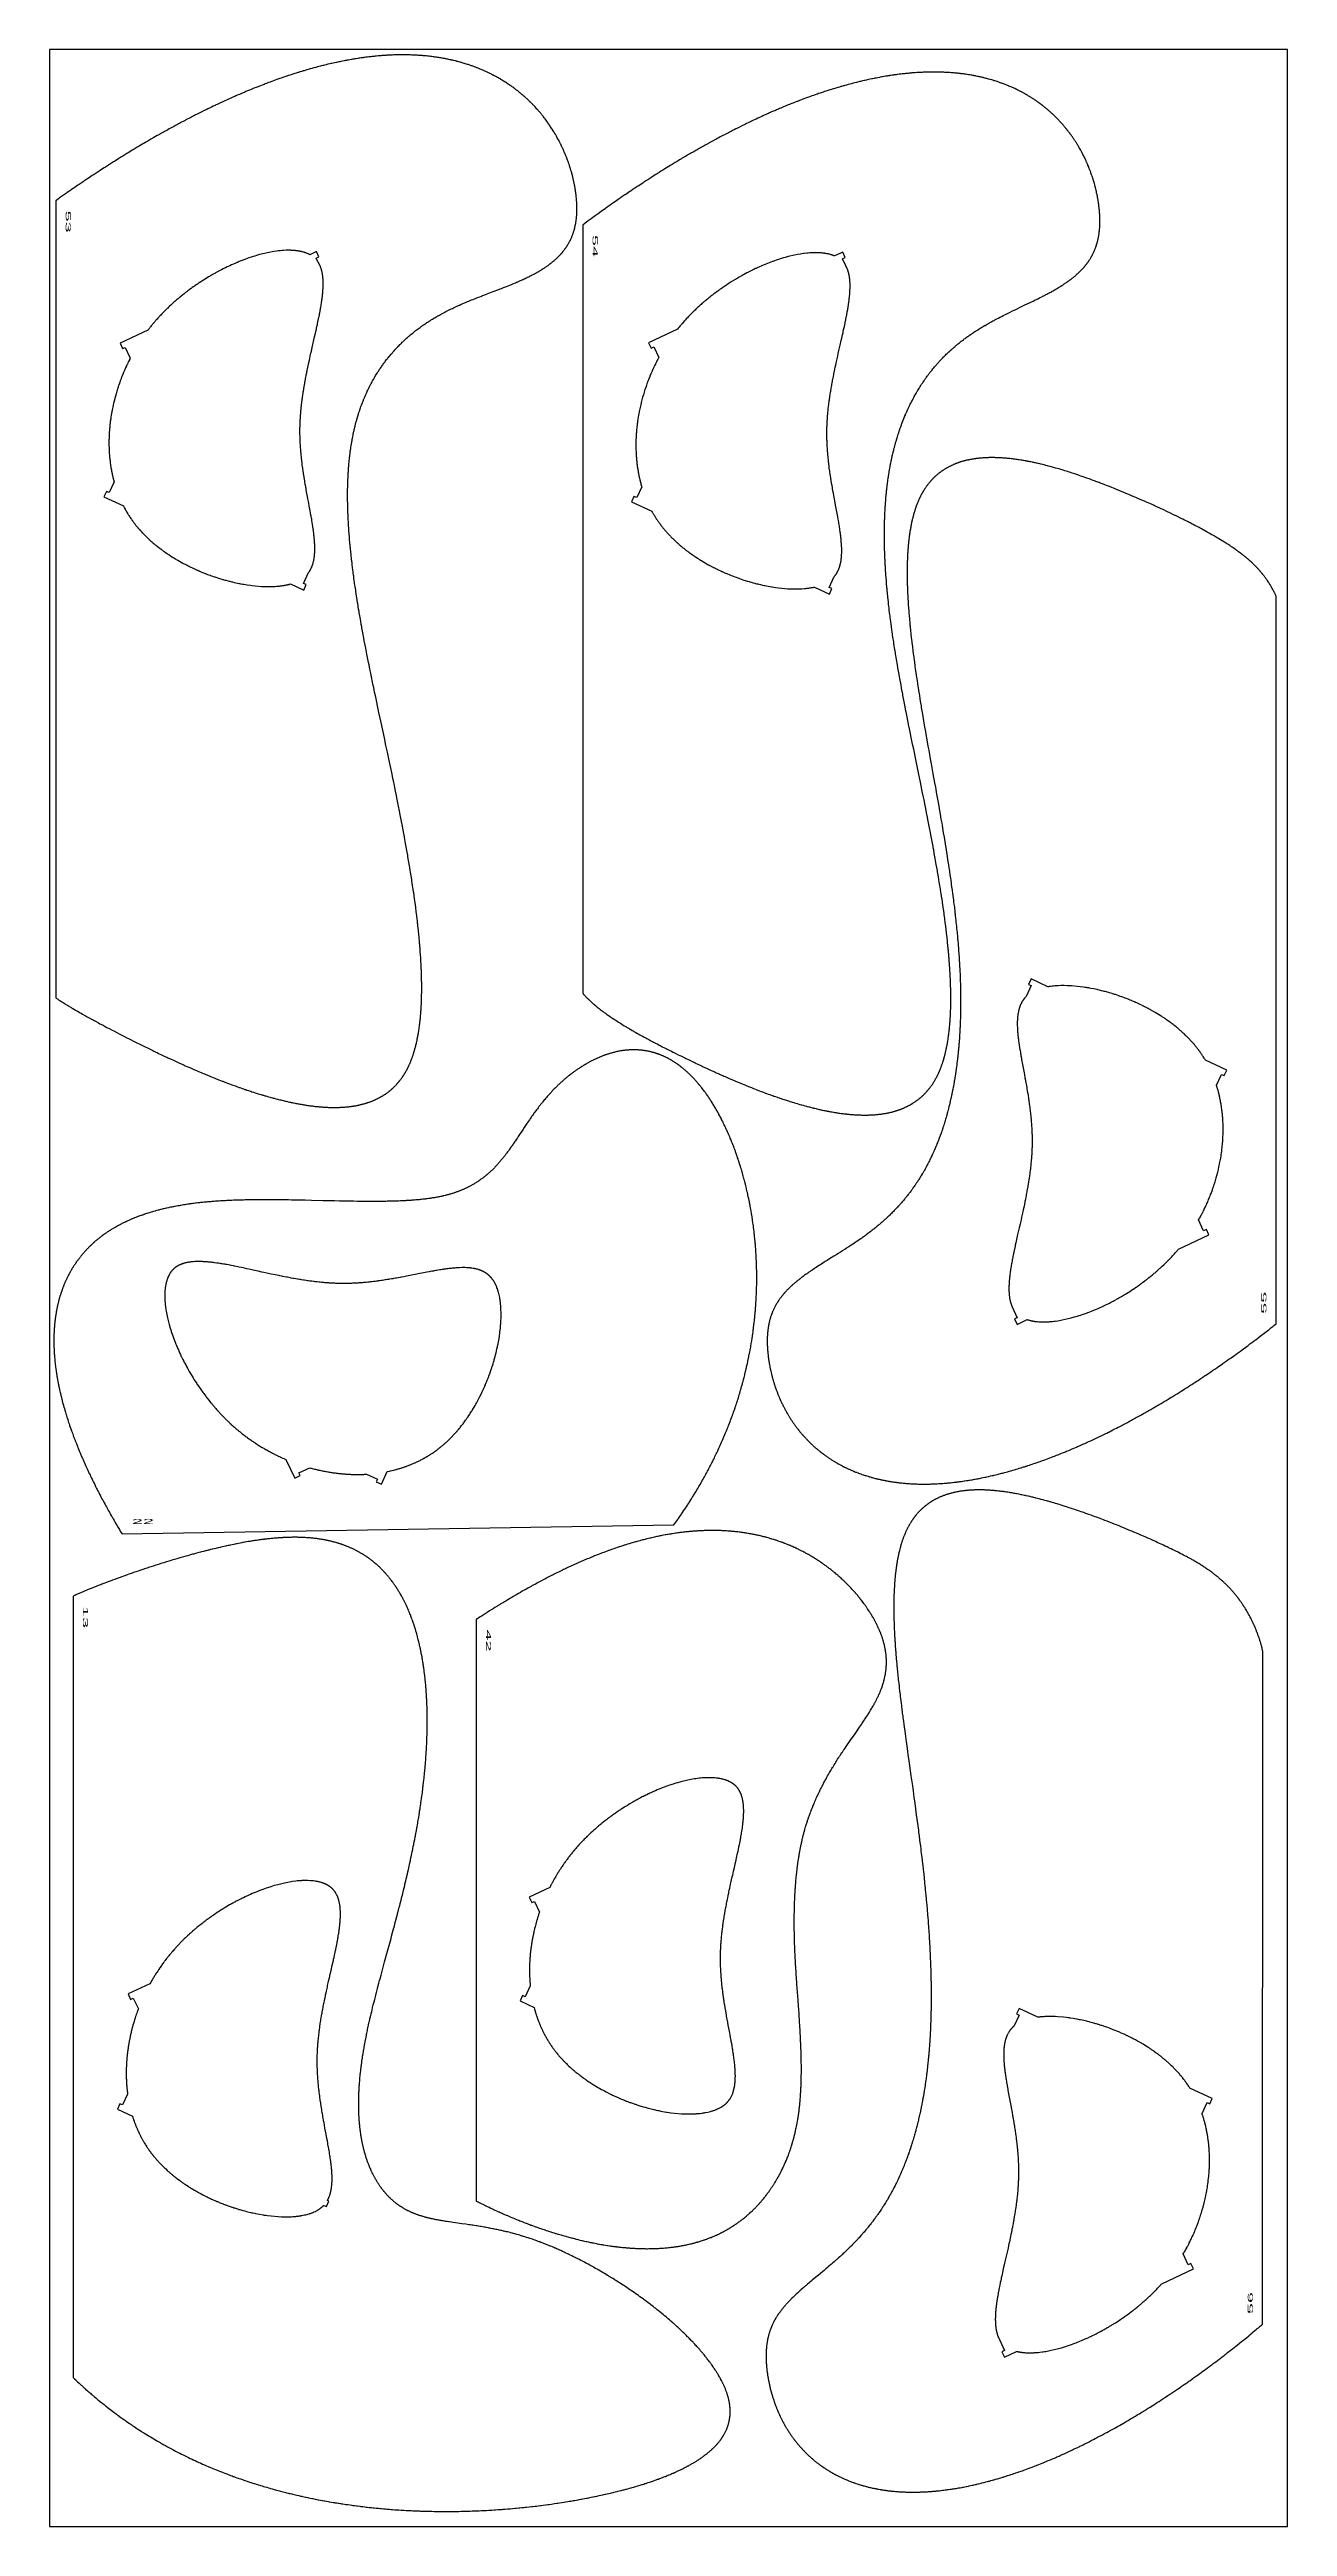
# Model space of a CAD drawing. Header units: metres. Extents: x 656 to 781, y 0 to 250.
import ezdxf

# ---------------------------------------------------------------- set-up
doc = ezdxf.new("R2010")
doc.units = ezdxf.units.M
doc.header["$MEASUREMENT"] = 0
doc.layers.add('1', color=7, linetype='Continuous', lineweight=0)
doc.styles.add('Style-ENGINEERING', font='ENGINEERING.shx')

msp = doc.modelspace()

# ---------------------------------------------------------------- linework, layer by layer
at = {"flags": 128}
for points in [[(780.949913, -0.455962), (780.949913, 249.544038), (655.949913, 249.544038), (655.949913, -0.455962), (780.949913, -0.455962)], [(656.58247, 153.823528), (656.63742, 153.786893), (656.747548, 153.714091), (656.857972, 153.641887), (656.931744, 153.594071), (656.980993, 153.562329), (657.079647, 153.499164), (657.190871, 153.428587), (657.265155, 153.38181), (657.314735, 153.350743), (657.414031, 153.288882), (657.525944, 153.219706), (657.600669, 153.173825), (657.750384, 153.082603), (657.862892, 153.014636), (657.937997, 152.969528), (658.088436, 152.879777), (658.163765, 152.835124), (658.31463, 152.746239), (658.465759, 152.657889), (658.566649, 152.59927), (658.633968, 152.560309), (658.76874, 152.482661), (658.939553, 152.38488), (659.05357, 152.319981), (659.129642, 152.276837), (659.281922, 152.190829), (659.510666, 152.062472), (659.663365, 151.977314), (659.765249, 151.920716), (659.969215, 151.807917), (660.19897, 151.681617), (660.352305, 151.597752), (660.454599, 151.541985), (660.659349, 151.430781), (660.88994, 151.30618), (661.043808, 151.223398), (661.146448, 151.168334), (661.351868, 151.058494), (661.583187, 150.93537), (661.737525, 150.853544), (662.046497, 150.690492), (662.278478, 150.568717), (662.433251, 150.487773), (662.743077, 150.326457), (662.975689, 150.205964), (663.130879, 150.125869), (663.441535, 149.96624), (663.752558, 149.807357), (663.908207, 149.728196), (664.141855, 149.609807), (664.419041, 149.470045), (664.557746, 149.40039), (664.765944, 149.296194), (665.07856, 149.140549), (665.391565, 148.985695), (665.548216, 148.908569), (665.826952, 148.771956), (665.96644, 148.703893), (666.175824, 148.602109), (666.385393, 148.5007), (666.490248, 148.450139), (666.7001, 148.349305), (666.805098, 148.299035), (666.962686, 148.223813), (667.243114, 148.090639), (667.38346, 148.024322), (667.59415, 147.925189), (667.805045, 147.826475), (667.91057, 147.777278), (668.12178, 147.679204), (668.227466, 147.630331), (668.386095, 147.557227), (668.668409, 147.427885), (668.809714, 147.363516), (669.021863, 147.26735), (669.234243, 147.171654), (669.340521, 147.123986), (669.553256, 147.029012), (669.659714, 146.98171), (669.819516, 146.910989), (670.009092, 146.827538), (670.103954, 146.785965), (670.246342, 146.723796), (670.460139, 146.63098), (670.674199, 146.538699), (670.781329, 146.492763), (670.995793, 146.401304), (671.103129, 146.355784), (671.264263, 146.287771), (671.479356, 146.197589), (671.58701, 146.152718), (671.748629, 146.08569), (671.99137, 145.985784), (672.207463, 145.897633), (672.315625, 145.853794), (672.478015, 145.788333), (672.640584, 145.723237), (672.721937, 145.690827), (672.939102, 145.604859), (673.04781, 145.562128), (673.21103, 145.498354), (673.374443, 145.434972), (673.456223, 145.40343), (673.656338, 145.326753), (673.756508, 145.288644), (673.906908, 145.231771), (674.132835, 145.147131), (674.283676, 145.091157), (674.359164, 145.063308), (674.472483, 145.021709), (674.680228, 144.946097), (674.784168, 144.908586), (674.940166, 144.852694), (675.096269, 144.79726), (675.174361, 144.769716), (675.330627, 144.714981), (675.4088, 144.687791), (675.526113, 144.647232), (675.682629, 144.59358), (675.76093, 144.566938), (675.878435, 144.527209), (676.054816, 144.468147), (676.202491, 144.419233), (676.276369, 144.394949), (676.387235, 144.358741), (676.553651, 144.304926), (676.720207, 144.251719), (676.803539, 144.225347), (676.951773, 144.17885), (677.025934, 144.155789), (677.13723, 144.121435), (677.3043, 144.070446), (677.471522, 144.020119), (677.555192, 143.995208), (677.704036, 143.951342), (677.778505, 143.929614), (677.890269, 143.897282), (678.058052, 143.849377), (678.226002, 143.802195), (678.310041, 143.778881), (678.459551, 143.737894), (678.534358, 143.717626), (678.646635, 143.687508), (678.8152, 143.642983), (678.983949, 143.599254), (679.068394, 143.577693), (679.218637, 143.539872), (679.293815, 143.52121), (679.406656, 143.49353), (679.576084, 143.452731), (679.689148, 143.42602), (679.745715, 143.412813), (679.830608, 143.39319), (679.981661, 143.35887), (680.057251, 143.341985), (680.170717, 143.317007), (680.284281, 143.292454), (680.3411, 143.28034), (680.454815, 143.256439), (680.511711, 143.244654), (680.597103, 143.227186), (680.749058, 143.196763), (680.825106, 143.181859), (680.939269, 143.159893), (681.053542, 143.138405), (681.110721, 143.127842), (681.225163, 143.107084), (681.282427, 143.096892), (681.368378, 143.081838), (681.470332, 143.064368), (681.521344, 143.055786), (681.597907, 143.043106), (681.712854, 143.024527), (681.827925, 143.006488), (681.885508, 142.997673), (682.000771, 142.980461), (682.058451, 142.972066), (682.145034, 142.959741), (682.247747, 142.945554), (682.299144, 142.938634), (682.37629, 142.928475), (682.492127, 142.91374), (682.608105, 142.89962), (682.666149, 142.892795), (682.782346, 142.879622), (682.840501, 142.873277), (682.927804, 142.864067), (683.044343, 142.852368), (683.102671, 142.846773), (683.190237, 142.838701), (683.277895, 142.831022), (683.321758, 142.827331), (683.438841, 142.817984), (683.497446, 142.813584), (683.585433, 142.807332), (683.673518, 142.801503), (683.717598, 142.79875), (683.805834, 142.793571), (683.805834, 142.793571), (683.84999, 142.791146), (683.916272, 142.78772), (684.015808, 142.78306), (684.11548, 142.778984), (684.165368, 142.77717), (684.177845, 142.776739), (684.283791, 142.773473), (684.336739, 142.772102), (684.416129, 142.770376), (684.495481, 142.769054), (684.535143, 142.768545), (684.614437, 142.767837), (684.654069, 142.767637), (684.713499, 142.767535), (684.79209, 142.767764), (684.83137, 142.768036), (684.890272, 142.768643), (684.978582, 142.770004), (685.06684, 142.771915), (685.110949, 142.773078), (685.189333, 142.775494), (685.228509, 142.77687), (685.287252, 142.779146), (685.375322, 142.783042), (685.463336, 142.787526), (685.507321, 142.78999), (685.585483, 142.794743), (685.624547, 142.797299), (685.683121, 142.801361), (685.770933, 142.807972), (685.858685, 142.815211), (685.902539, 142.81907), (685.980463, 142.826329), (686.019406, 142.830151), (686.077798, 142.83613), (686.165334, 142.845653), (686.252805, 142.855854), (686.296517, 142.861212), (686.374185, 142.871166), (686.412999, 142.876351), (686.471196, 142.884392), (686.558434, 142.897054), (686.645602, 142.910447), (686.68916, 142.917421), (686.766552, 142.930284), (686.805227, 142.936941), (686.863212, 142.947211), (686.950128, 142.963265), (687.036969, 142.980112), (687.08036, 142.988836), (687.141398, 143.00146), (687.171902, 143.007925), (687.217639, 143.017815), (687.286205, 143.03309), (687.354719, 143.048898), (687.388957, 143.057005), (687.457394, 143.07363), (687.491593, 143.082149), (687.542866, 143.095191), (687.555005, 143.098326), (687.632642, 143.118812), (687.67135, 143.129311), (687.729275, 143.145381), (687.787032, 143.16184), (687.815848, 143.170216), (687.873352, 143.187265), (687.90204, 143.195937), (687.944992, 143.209133), (688.002112, 143.227077), (688.030606, 143.2362), (688.073267, 143.250074), (688.137073, 143.271315), (688.193603, 143.290631), (688.221801, 143.300443), (688.264015, 143.315357), (688.327147, 143.338166), (688.39005, 143.361507), (688.421415, 143.373379), (688.494518, 143.401658), (688.530951, 143.416075), (688.585448, 143.438051), (688.639764, 143.460451), (688.666853, 143.47181), (688.720894, 143.494849), (688.747845, 143.50653), (688.788184, 143.524255), (688.859638, 143.55637), (688.895239, 143.572719), (688.948482, 143.597613), (689.001534, 143.622951), (689.027988, 143.635788), (689.080751, 143.6618), (689.107059, 143.674976), (689.146429, 143.694954), (689.199717, 143.722496), (689.226284, 143.736447), (689.266038, 143.757599), (689.325448, 143.789837), (689.384593, 143.822693), (689.414065, 143.839355), (689.472807, 143.87315), (689.502076, 143.890284), (689.545852, 143.916284), (689.603979, 143.95151), (689.632939, 143.969365), (689.676248, 143.996452), (689.740916, 144.037771), (689.746191, 144.041188), (689.786885, 144.067793), (689.813874, 144.085677), (689.867517, 144.121797), (689.894171, 144.140033), (689.947144, 144.176856), (689.999671, 144.214148), (690.034442, 144.239269), (690.057513, 144.256131), (690.103392, 144.290133), (690.129044, 144.30942), (690.180018, 144.348344), (690.230548, 144.387732), (690.26399, 144.414249), (690.286176, 144.432041), (690.330287, 144.467899), (690.379495, 144.508676), (690.412057, 144.536117), (690.433657, 144.554525), (690.476596, 144.591613), (690.508574, 144.619667), (690.529784, 144.638484), (690.571946, 144.676388), (690.592898, 144.695476), (690.634544, 144.733923), (690.675846, 144.772731), (690.703189, 144.798803), (690.75742, 144.851428), (690.786558, 144.880216), (690.805884, 144.899512), (690.844298, 144.938354), (690.863387, 144.9579), (690.901326, 144.997241), (690.93895, 145.036913), (690.963858, 145.063545), (691.013253, 145.11725), (691.031632, 145.13754), (691.068155, 145.178369), (691.104365, 145.219527), (691.12833, 145.247148), (691.175845, 145.302828), (691.211117, 145.34497), (691.234459, 145.373247), (691.280727, 145.430236), (691.303654, 145.458947), (691.349095, 145.516805), (691.393986, 145.575241), (691.423608, 145.614519), (691.44322, 145.640846), (691.482121, 145.693841), (691.485812, 145.698923), (691.516773, 145.741939), (691.537213, 145.770714), (691.577615, 145.828498), (691.59758, 145.857505), (691.637039, 145.915748), (691.67588, 145.974294), (691.701434, 146.01349), (691.718321, 146.039693), (691.751737, 146.092275), (691.786835, 146.148569), (691.809939, 146.186241), (691.825213, 146.21142), (691.855451, 146.261928), (691.877861, 146.29994), (691.892674, 146.325343), (691.921998, 146.376297), (691.936511, 146.401848), (691.965237, 146.453094), (691.993571, 146.504532), (692.012243, 146.53893), (692.049072, 146.607978), (692.069491, 146.646963), (692.082985, 146.673011), (692.109692, 146.725244), (692.122906, 146.751429), (692.149059, 146.803932), (692.174849, 146.856613), (692.191844, 146.891831), (692.225361, 146.962497), (692.253158, 147.022357), (692.271448, 147.062382), (692.307455, 147.142712), (692.325176, 147.183015), (692.36006, 147.263894), (692.394213, 147.345129), (692.416583, 147.399481), (692.431321, 147.435801), (692.460383, 147.508644), (692.47649, 147.549735), (692.508194, 147.632168), (692.508194, 147.632168), (692.539227, 147.714928), (692.559548, 147.770281), (692.572934, 147.807261), (692.599324, 147.881409), (692.611217, 147.915379), (692.63469, 147.983471), (692.657752, 148.051765), (692.672901, 148.097405), (692.702664, 148.188946), (692.706476, 148.200853), (692.722009, 148.249826), (692.752424, 148.347854), (692.781987, 148.445988), (692.801234, 148.51147), (692.813864, 148.555149), (692.838648, 148.642567), (692.85048, 148.685123), (692.87371, 148.77029), (692.896371, 148.855529), (692.911168, 148.912394), (692.920897, 148.950321), (692.940034, 149.026215), (692.950613, 149.068929), (692.971377, 149.154406), (692.991624, 149.239948), (693.004839, 149.297012), (693.030607, 149.411222), (693.040046, 149.45408), (693.058563, 149.539839), (693.076607, 149.625659), (693.088379, 149.682904), (693.111314, 149.797471), (693.119709, 149.84046), (693.136169, 149.926478), (693.152195, 150.012551), (693.162642, 150.069963), (693.182976, 150.184857), (693.190412, 150.227966), (693.204979, 150.314223), (693.219146, 150.40053), (693.228372, 150.458096), (693.246307, 150.573292), (693.265676, 150.702989), (693.278125, 150.789512), (693.286221, 150.847219), (693.301935, 150.962695), (693.313309, 151.049353), (693.320698, 151.107149), (693.335021, 151.2228), (693.341956, 151.280653), (693.355385, 151.396416), (693.368233, 151.512252), (693.376482, 151.589516), (693.381843, 151.641042), (693.392237, 151.744136), (693.400671, 151.831164), (693.406126, 151.889204), (693.416639, 152.005334), (693.421699, 152.063423), (693.431431, 152.179651), (693.440656, 152.295942), (693.446529, 152.373505), (693.457622, 152.528712), (693.463487, 152.616064), (693.467249, 152.674316), (693.474422, 152.790866), (693.477835, 152.849163), (693.48432, 152.965799), (693.490357, 153.082491), (693.494136, 153.160317), (693.501116, 153.316042), (693.50471, 153.403678), (693.506974, 153.462119), (693.511191, 153.579041), (693.513145, 153.637521), (693.51675, 153.754519), (693.519956, 153.871568), (693.521874, 153.949628), (693.525193, 154.105814), (693.526531, 154.179971), (693.528757, 154.328341), (693.530391, 154.476786), (693.531158, 154.575789), (693.531528, 154.641809), (693.531933, 154.773891), (693.531798, 154.947226), (693.531296, 155.06272), (693.530782, 155.139689), (693.52933, 155.293562), (693.52825, 155.381451), (693.525555, 155.557148), (693.522162, 155.732739), (693.51952, 155.849741), (693.517593, 155.927718), (693.513347, 156.083611), (693.510734, 156.171266), (693.505027, 156.346505), (693.498695, 156.521647), (693.494132, 156.638357), (693.490941, 156.716141), (693.484207, 156.871655), (693.480216, 156.959101), (693.471802, 157.133927), (693.462824, 157.308666), (693.45653, 157.425112), (693.452199, 157.502723), (693.443219, 157.657894), (693.437984, 157.745151), (693.427122, 157.919603), (693.415748, 158.093978), (693.407886, 158.210185), (693.391504, 158.442499), (693.385139, 158.529583), (693.372052, 158.703697), (693.358499, 158.877739), (693.349208, 158.993729), (693.330026, 159.225617), (693.322631, 159.312544), (693.307514, 159.486348), (693.291969, 159.660087), (693.281373, 159.775878), (693.259632, 160.007375), (693.242855, 160.180927), (693.23145, 160.296594), (693.208119, 160.527849), (693.196198, 160.643438), (693.171855, 160.874539), (693.146855, 161.10554), (693.129833, 161.259487), (693.118329, 161.362094), (693.094954, 161.567253), (693.064682, 161.826802), (693.044083, 161.999771), (693.030169, 162.115056), (693.001909, 162.345561), (692.980344, 162.518383), (692.965795, 162.633571), (692.936287, 162.863885), (692.921331, 162.979011), (692.891023, 163.209204), (692.860198, 163.439317), (692.839365, 163.592683), (692.797038, 163.899314), (692.77285, 164.071737), (692.756576, 164.186662), (692.723675, 164.416459), (692.707051, 164.531331), (692.673462, 164.761024), (692.639427, 164.990648), (692.616493, 165.143694), (692.570054, 165.449699), (692.543605, 165.621776), (692.525843, 165.736475), (692.490015, 165.965827), (692.435528, 166.30974), (692.398718, 166.538942), (692.373967, 166.691711), (692.323972, 166.997173), (692.295566, 167.168953), (692.238155, 167.512421), (692.179967, 167.85577), (692.140755, 168.084606), (692.114432, 168.237136), (692.061357, 168.542129), (692.031256, 168.71365), (691.970538, 169.056614), (691.909149, 169.399476), (691.86786, 169.627995), (691.840176, 169.780318), (691.784441, 170.084906), (691.752878, 170.256204), (691.689307, 170.598734), (691.62516, 170.941175), (691.582084, 171.169422), (691.553232, 171.321566), (691.495213, 171.625807), (691.462396, 171.796914), (691.396385, 172.139072), (691.329883, 172.481154), (691.285286, 172.70917), (691.195485, 173.165108), (691.161608, 173.336054), (691.093538, 173.677897), (691.02506, 174.019679), (690.97919, 174.2475), (690.88695, 174.703067), (690.817354, 175.044678), (690.770768, 175.27239), (690.677167, 175.727749), (690.630162, 175.955398), (690.53577, 176.410636), (690.440903, 176.865802), (690.377415, 177.169209), (690.249911, 177.775942), (690.141841, 178.287799), (690.069578, 178.629005), (689.924616, 179.311348), (689.760993, 180.078903), (689.760993, 180.078903), (689.432894, 181.613881), (689.214262, 182.637209), (689.105194, 183.148903), (688.960198, 183.831214), (688.887938, 184.172399), (688.779915, 184.684221), (688.684325, 185.139227), (688.636703, 185.366751), (688.56551, 185.708066), (688.459315, 186.220112), (688.353918, 186.732255), (688.301551, 186.988367), (688.209053, 187.44375), (688.163111, 187.67148), (688.094613, 188.013124), (688.026641, 188.354833), (687.992864, 188.525713), (687.914621, 188.924503), (687.875815, 189.123937), (687.818023, 189.423138), (687.760754, 189.722403), (687.732324, 189.87206), (687.678563, 190.15717), (687.651879, 190.299749), (687.612101, 190.513648), (687.553006, 190.834566), (687.497623, 191.138923), (687.470174, 191.291131), (687.429308, 191.519481), (687.368717, 191.862092), (687.308997, 192.204809), (687.279471, 192.376209), (687.227544, 192.680988), (687.201856, 192.833412), (687.163674, 193.06209), (687.125922, 193.29082), (687.107209, 193.405205), (687.070115, 193.634016), (687.051737, 193.748442), (687.024382, 193.920107), (686.976394, 194.225368), (686.952715, 194.378037), (686.917596, 194.607089), (686.882968, 194.836201), (686.865841, 194.95078), (686.831968, 195.179985), (686.815223, 195.294611), (686.790351, 195.466579), (686.761258, 195.670441), (686.74687, 195.772391), (686.72549, 195.925341), (686.69388, 196.154822), (686.662833, 196.384372), (686.647524, 196.499173), (686.617343, 196.728829), (686.602474, 196.843684), (686.580452, 197.016001), (686.554794, 197.220282), (686.542148, 197.322445), (686.523411, 197.475718), (686.495836, 197.705693), (686.46891, 197.935746), (686.455696, 198.050804), (686.429771, 198.28098), (686.417064, 198.396099), (686.398329, 198.568818), (686.373964, 198.799184), (686.36205, 198.914401), (686.34452, 199.087267), (686.327406, 199.260183), (686.319006, 199.346661), (686.299523, 199.551697), (686.29001, 199.654243), (686.27603, 199.808098), (686.255723, 200.038961), (686.236228, 200.269923), (686.226791, 200.385441), (686.208549, 200.616557), (686.199749, 200.732153), (686.186956, 200.905599), (686.170673, 201.136953), (686.16287, 201.252672), (686.151593, 201.426302), (686.140841, 201.599997), (686.135664, 201.686868), (686.126793, 201.841347), (686.12252, 201.918606), (686.116313, 202.03452), (686.107469, 202.208448), (686.099193, 202.382445), (686.095271, 202.46947), (686.088659, 202.624225), (686.085528, 202.701624), (686.081053, 202.81775), (686.074846, 202.992), (686.069256, 203.166325), (686.066695, 203.253516), (686.062535, 203.408571), (686.060645, 203.486122), (686.05805, 203.602477), (686.054708, 203.777077), (686.052036, 203.951759), (686.050955, 204.039132), (686.04946, 204.194512), (686.048919, 204.272228), (686.04837, 204.388833), (686.048145, 204.563814), (686.04865, 204.738885), (686.049181, 204.826454), (686.050589, 204.982189), (686.051518, 205.060085), (686.053199, 205.176963), (686.056372, 205.352359), (686.060342, 205.527853), (686.062631, 205.615637), (686.067207, 205.77176), (686.069742, 205.849851), (686.073857, 205.967027), (686.080743, 206.142877), (686.0885, 206.318834), (686.092711, 206.406853), (686.100753, 206.5634), (686.105044, 206.641706), (686.111823, 206.759207), (686.119018, 206.876759), (686.122773, 206.935554), (686.130603, 207.053183), (686.134679, 207.112017), (686.140996, 207.200294), (686.153603, 207.36712), (686.160241, 207.450574), (686.170624, 207.575808), (686.181524, 207.701104), (686.18717, 207.763777), (686.198861, 207.889171), (686.204907, 207.951893), (686.21423, 208.046008), (686.215486, 208.058466), (686.230954, 208.207675), (686.238971, 208.282213), (686.251355, 208.393936), (686.264171, 208.505557), (686.270742, 208.561328), (686.284215, 208.672794), (686.291117, 208.728488), (686.30168, 208.81198), (686.316155, 208.92321), (686.323563, 208.978786), (686.334887, 209.062098), (686.352356, 209.186953), (686.367365, 209.290919), (686.375023, 209.342866), (686.386703, 209.420741), (686.404661, 209.537451), (686.42315, 209.654035), (686.432594, 209.71228), (686.451888, 209.828676), (686.461738, 209.886825), (686.476769, 209.97399), (686.494985, 210.077201), (686.504257, 210.128768), (686.518371, 210.20607), (686.54001, 210.321914), (686.562215, 210.437624), (686.573532, 210.495428), (686.596597, 210.610936), (686.608347, 210.668638), (686.626244, 210.755128), (686.647884, 210.857534), (686.658879, 210.908696), (686.675591, 210.985386), (686.701159, 211.100305), (686.727331, 211.215081), (686.740646, 211.272416), (686.767735, 211.386977), (686.78151, 211.444202), (686.802466, 211.529973), (686.827757, 211.631519), (686.84059, 211.682248), (686.860074, 211.758287), (686.889831, 211.872219), (686.920232, 211.986001), (686.935675, 212.042834), (686.967053, 212.156386), (686.982988, 212.213103), (687.007201, 212.298107), (687.036384, 212.398737), (687.051174, 212.449006), (687.07361, 212.52435), (687.107828, 212.637233), (687.142732, 212.749954), (687.160443, 212.806254), (687.196385, 212.91873), (687.214619, 212.974907), (687.2423, 213.059094), (687.275623, 213.158749), (687.292495, 213.208527), (687.31807, 213.283131), (687.31807, 213.283131), (687.357034, 213.394896), (687.396727, 213.50649), (687.416848, 213.562222), (687.457645, 213.673556), (687.478323, 213.729158), (687.50969, 213.812478), (687.552172, 213.923418), (687.573698, 213.978821), (687.606344, 214.061841), (687.639422, 214.144761), (687.656124, 214.186182), (687.665566, 214.209469), (687.700642, 214.29517), (687.718332, 214.337922), (687.745059, 214.401926), (687.78558, 214.497655), (687.826616, 214.59305), (687.847329, 214.640622), (687.889141, 214.735516), (687.910242, 214.782837), (687.942135, 214.853663), (687.985112, 214.947804), (688.006796, 214.994749), (688.039564, 215.065009), (688.089263, 215.170046), (688.133993, 215.263055), (688.156553, 215.309434), (688.190636, 215.378844), (688.24231, 215.482605), (688.294644, 215.58594), (688.321058, 215.637448), (688.369181, 215.7302), (688.393445, 215.776446), (688.430093, 215.845651), (688.485634, 215.94909), (688.54186, 216.052087), (688.57023, 216.10342), (688.627485, 216.205753), (688.65637, 216.256753), (688.700019, 216.333045), (688.752252, 216.423141), (688.778573, 216.468057), (688.818309, 216.535267), (688.878489, 216.63571), (688.93936, 216.735706), (688.970056, 216.785537), (689.031965, 216.884862), (689.063181, 216.934356), (689.110329, 217.008388), (689.160422, 217.086106), (689.185632, 217.12486), (689.223651, 217.18286), (689.281138, 217.269562), (689.339178, 217.355907), (689.368405, 217.398946), (689.427274, 217.484755), (689.456917, 217.527525), (689.501642, 217.591512), (689.56176, 217.676514), (689.592029, 217.71888), (689.637692, 217.782261), (689.706776, 217.876951), (689.768778, 217.960736), (689.799989, 218.002493), (689.847068, 218.064959), (689.918279, 218.158276), (689.990201, 218.251132), (690.02643, 218.297388), (690.086303, 218.373088), (690.11642, 218.410822), (690.161823, 218.467276), (690.230436, 218.551628), (690.299661, 218.635584), (690.334504, 218.677413), (690.404651, 218.760774), (690.439956, 218.802305), (690.493202, 218.864415), (690.564736, 218.946879), (690.600736, 218.987962), (690.655025, 219.049398), (690.709663, 219.110608), (690.737113, 219.141128), (690.810742, 219.22224), (690.847789, 219.262645), (690.903653, 219.323064), (690.959869, 219.383255), (690.988108, 219.413266), (691.044852, 219.473116), (691.073356, 219.502956), (691.116277, 219.547609), (691.125014, 219.556657), (691.164566, 219.597447), (691.244022, 219.678552), (691.323949, 219.759028), (691.377493, 219.81233), (691.413304, 219.84771), (691.485202, 219.918102), (691.566524, 219.996707), (691.620995, 220.048768), (691.657423, 220.083322), (691.730549, 220.152069), (691.78563, 220.203311), (691.822463, 220.237323), (691.896397, 220.304986), (691.933499, 220.338638), (692.007968, 220.405585), (692.082792, 220.472057), (692.132871, 220.516109), (692.166343, 220.545361), (692.233496, 220.603586), (692.300649, 220.661205), (692.345569, 220.699415), (692.435772, 220.775349), (692.481054, 220.813073), (692.571979, 220.888041), (692.663381, 220.96237), (692.724579, 221.011568), (692.765496, 221.04421), (692.847608, 221.10912), (692.893959, 221.145413), (692.987014, 221.217529), (693.080536, 221.289019), (693.143141, 221.336333), (693.184993, 221.367723), (693.26897, 221.430136), (693.363878, 221.49977), (693.427404, 221.545852), (693.469867, 221.576422), (693.555064, 221.637202), (693.619196, 221.682472), (693.662062, 221.712503), (693.748062, 221.772208), (693.791194, 221.801882), (693.877724, 221.860876), (693.964606, 221.919399), (694.022722, 221.958154), (694.061552, 221.983875), (694.139418, 222.035041), (694.1927, 222.069738), (694.299645, 222.138622), (694.407096, 222.206828), (694.47901, 222.251924), (694.527077, 222.281822), (694.623507, 222.341221), (694.73246, 222.407415), (694.805371, 222.451176), (694.8541, 222.480187), (694.95185, 222.537817), (695.025417, 222.5807), (695.074582, 222.609127), (695.1732, 222.665596), (695.222652, 222.693638), (695.321844, 222.749338), (695.421415, 222.80453), (695.488006, 222.841043), (695.532493, 222.865261), (695.62169, 222.913398), (695.688115, 222.948885), (695.732457, 222.972405), (695.821282, 223.019122), (695.865762, 223.042319), (695.954859, 223.088399), (696.044133, 223.134066), (696.103744, 223.164286), (696.223193, 223.224196), (696.302988, 223.263754), (696.356256, 223.289959), (696.462958, 223.341977), (696.51639, 223.367793), (696.623415, 223.419051), (696.730649, 223.469821), (696.80225, 223.503402), (696.945714, 223.569951), (697.026561, 223.607035), (697.080518, 223.631622), (697.188566, 223.680475), (697.242657, 223.704746), (697.350967, 223.752984), (697.459445, 223.800829), (697.531854, 223.832514), (697.67688, 223.895395), (697.840351, 223.96539), (697.94951, 224.011636), (698.022358, 224.042289), (698.168228, 224.103188), (698.277776, 224.14852), (698.350874, 224.178586), (698.497221, 224.238364), (698.570467, 224.268083), (698.717094, 224.327203), (698.863891, 224.385923), (698.961843, 224.424865), (699.157941, 224.502295), (699.406452, 224.599528), (699.572299, 224.663944), (699.682928, 224.706736), (699.904319, 224.79201), (700.153544, 224.887567), (700.153544, 224.887567), (700.652242, 225.078098), (700.9639, 225.197244), (701.119668, 225.256961), (701.2131, 225.292861), (701.462089, 225.388917), (701.586475, 225.437162), (701.772889, 225.509863), (701.993521, 225.596634), (702.103695, 225.640304), (702.268754, 225.706212), (702.433549, 225.772652), (702.515838, 225.806089), (702.661938, 225.865917), (702.73489, 225.896027), (702.844189, 225.941452), (703.007826, 226.010211), (703.116698, 226.056492), (703.171064, 226.079772), (703.252523, 226.114872), (703.360961, 226.162022), (703.415102, 226.185753), (703.496213, 226.221551), (703.617645, 226.275719), (703.725337, 226.324366), (703.779091, 226.348871), (703.859606, 226.385865), (703.980104, 226.441906), (704.086925, 226.492296), (704.14023, 226.517703), (704.220052, 226.556085), (704.339469, 226.614293), (704.445286, 226.666697), (704.498073, 226.693142), (704.577098, 226.733123), (704.65593, 226.77349), (704.695272, 226.793822), (704.799936, 226.848536), (704.85213, 226.876171), (704.930242, 226.917982), (705.008134, 226.960233), (705.046995, 226.981528), (705.115941, 227.01967), (705.150344, 227.03888), (705.20186, 227.067873), (705.278931, 227.11177), (705.355752, 227.156169), (705.394066, 227.178561), (705.462019, 227.218692), (705.495916, 227.238917), (705.546661, 227.269455), (705.622548, 227.315726), (705.698151, 227.362567), (705.735843, 227.386206), (705.802667, 227.428599), (705.83599, 227.449976), (705.885859, 227.48227), (705.9604, 227.531238), (706.034618, 227.580853), (706.071604, 227.605909), (706.138509, 227.651814), (706.171855, 227.674979), (706.221739, 227.709999), (706.296253, 227.763155), (706.370383, 227.81708), (706.4073, 227.844339), (706.480833, 227.899463), (706.517446, 227.927334), (706.572168, 227.969534), (706.582192, 227.977336), (706.642627, 228.024862), (706.672657, 228.048795), (706.717465, 228.08491), (706.784137, 228.139571), (706.850152, 228.19483), (706.882909, 228.222685), (706.926324, 228.260064), (706.947917, 228.278856), (706.980165, 228.307174), (707.028214, 228.349944), (707.08058, 228.397373), (707.106583, 228.42125), (707.145361, 228.457272), (707.203012, 228.511773), (707.260035, 228.566844), (707.288308, 228.594595), (707.344374, 228.650534), (707.372164, 228.678724), (707.413541, 228.721287), (707.468133, 228.778563), (707.495178, 228.807428), (707.535429, 228.851013), (707.575298, 228.894945), (707.595087, 228.917043), (707.640643, 228.968671), (707.663223, 228.994665), (707.696843, 229.033882), (707.730161, 229.073373), (707.746706, 229.093222), (707.779566, 229.133128), (707.795881, 229.153186), (707.820208, 229.183405), (707.852371, 229.223943), (707.868335, 229.244319), (707.892133, 229.275017), (707.927496, 229.321368), (707.958589, 229.362877), (707.974015, 229.383741), (707.997002, 229.415174), (708.031139, 229.462637), (708.06486, 229.510476), (708.081563, 229.534538), (708.110998, 229.577551), (708.12559, 229.599172), (708.14732, 229.631746), (708.179557, 229.68093), (708.211363, 229.730507), (708.227102, 229.755443), (708.258253, 229.805613), (708.273664, 229.830848), (708.296572, 229.868889), (708.299841, 229.87437), (708.31561, 229.901), (708.346689, 229.954433), (708.377158, 230.008095), (708.397133, 230.043996), (708.4103, 230.067987), (708.436277, 230.116102), (708.464933, 230.170445), (708.483705, 230.206798), (708.496071, 230.231089), (708.520452, 230.279804), (708.538429, 230.316455), (708.550268, 230.340945), (708.573596, 230.390055), (708.585086, 230.414675), (708.607718, 230.464046), (708.629889, 230.513591), (708.644414, 230.546717), (708.672853, 230.613197), (708.690032, 230.654456), (708.701313, 230.682026), (708.723465, 230.737321), (708.734337, 230.765045), (708.755675, 230.820645), (708.776472, 230.876448), (708.790039, 230.913762), (708.798951, 230.938688), (708.816461, 230.988658), (708.827623, 231.021242), (708.849419, 231.08661), (708.870512, 231.152242), (708.884186, 231.196142), (708.89313, 231.225473), (708.91061, 231.28429), (708.929624, 231.350702), (708.941921, 231.39512), (708.94995, 231.424794), (708.965608, 231.484295), (708.977003, 231.529052), (708.984433, 231.558952), (708.998898, 231.6189), (709.005934, 231.648949), (709.019613, 231.709193), (709.032773, 231.769632), (709.041259, 231.810033), (709.046789, 231.837015), (709.057546, 231.891092), (709.059973, 231.903598), (709.065545, 231.932784), (709.076321, 231.991163), (709.086609, 232.049551), (709.093201, 232.088481), (709.105751, 232.166355), (709.11255, 232.210861), (709.116933, 232.240535), (709.125346, 232.29989), (709.129378, 232.329572), (709.137094, 232.388941), (709.144353, 232.448319), (709.148943, 232.48791), (709.157531, 232.567103), (709.162019, 232.611655), (709.164876, 232.64136), (709.170269, 232.700776), (709.172806, 232.730487), (709.177565, 232.789915), (709.18191, 232.849351), (709.184578, 232.88898), (709.189377, 232.968248), (709.191764, 233.012843), (709.195875, 233.102046), (709.199117, 233.191266), (709.200804, 233.250755), (709.20172, 233.290419), (709.203059, 233.369756), (709.203527, 233.414389), (709.203857, 233.503667), (709.203389, 233.592961), (709.203389, 233.592961), (709.202642, 233.652499), (709.201953, 233.692194), (709.200122, 233.771595), (709.198831, 233.816263), (709.195689, 233.90561), (709.191815, 233.994972), (709.188831, 234.054554), (709.186666, 234.094279), (709.181919, 234.173738), (709.176808, 234.250568), (709.17312, 234.301794), (709.165078, 234.40426), (709.160728, 234.455499), (709.151382, 234.55799), (709.141188, 234.660498), (709.133929, 234.728846), (709.128886, 234.774416), (709.118321, 234.865564), (709.113761, 234.903306), (709.104331, 234.978703), (709.09855, 235.023325), (709.086566, 235.112445), (709.074022, 235.201399), (709.065353, 235.260611), (709.059438, 235.300045), (709.047287, 235.378818), (709.040264, 235.423073), (709.02582, 235.511463), (709.010845, 235.599697), (709.00057, 235.658432), (708.993591, 235.697552), (708.979327, 235.775699), (708.971125, 235.819604), (708.954337, 235.9073), (708.93704, 235.994846), (708.925228, 236.053126), (708.91723, 236.091943), (708.900937, 236.16949), (708.8916, 236.213059), (708.872555, 236.300086), (708.853017, 236.386968), (708.83972, 236.444809), (708.812476, 236.560298), (708.802037, 236.60354), (708.780799, 236.689918), (708.759079, 236.776154), (708.744333, 236.833565), (708.714207, 236.9482), (708.691058, 237.034013), (708.675363, 237.091143), (708.643342, 237.205217), (708.627018, 237.262161), (708.593742, 237.375863), (708.559633, 237.489318), (708.536431, 237.564818), (708.520759, 237.615091), (708.488923, 237.715491), (708.461554, 237.800053), (708.44305, 237.856352), (708.405423, 237.968765), (708.386299, 238.02488), (708.347433, 238.136926), (708.307741, 238.248728), (708.280822, 238.323126), (708.262671, 238.372665), (708.225882, 238.471598), (708.18844, 238.570337), (708.169475, 238.619634), (708.14072, 238.693489), (708.096896, 238.804067), (708.052242, 238.914399), (708.029604, 238.969472), (707.983701, 239.079434), (707.960436, 239.134321), (707.925148, 239.216537), (707.891387, 239.294057), (707.874349, 239.33277), (707.848594, 239.390781), (707.809516, 239.477666), (707.7699, 239.564393), (707.74989, 239.607697), (707.709466, 239.694186), (707.689051, 239.73737), (707.658175, 239.802073), (707.652694, 239.813481), (707.625784, 239.869175), (707.607736, 239.906228), (707.571381, 239.980154), (707.553074, 240.017026), (707.516204, 240.090589), (707.47899, 240.16391), (707.45399, 240.212656), (707.403534, 240.309828), (707.361801, 240.389014), (707.333752, 240.441646), (707.277114, 240.546528), (707.248524, 240.598779), (707.190804, 240.702899), (707.132363, 240.806511), (707.093003, 240.875305), (707.066585, 240.921042), (707.013324, 241.012216), (706.990684, 241.050561), (706.945101, 241.127036), (706.899114, 241.203226), (706.868231, 241.253862), (706.805928, 241.354754), (706.749944, 241.444011), (706.721739, 241.488489), (706.679165, 241.55502), (706.614705, 241.654393), (706.549525, 241.753259), (706.516665, 241.802502), (706.450404, 241.900607), (706.417004, 241.949469), (706.366564, 242.022524), (706.306258, 242.108737), (706.27589, 242.151693), (706.230071, 242.215937), (706.160738, 242.311878), (706.090679, 242.407308), (706.055377, 242.454831), (705.984226, 242.549492), (705.948377, 242.59663), (705.894261, 242.667095), (705.82959, 242.750235), (705.797038, 242.791651), (705.747937, 242.853585), (705.673673, 242.946053), (705.623754, 243.00741), (705.598671, 243.038002), (705.560893, 243.083781), (705.510234, 243.144617), (705.48478, 243.174947), (705.446446, 243.220334), (705.388595, 243.288169), (705.323824, 243.363195), (705.291244, 243.40057), (705.242129, 243.456462), (705.167907, 243.539911), (705.093022, 243.622894), (705.055331, 243.66421), (704.979447, 243.746489), (704.941254, 243.787452), (704.883651, 243.848676), (704.806259, 243.929894), (704.76731, 243.970324), (704.708569, 244.030748), (704.649447, 244.090903), (704.619743, 244.120879), (704.610813, 244.129859), (704.542149, 244.198419), (704.496174, 244.243844), (704.465436, 244.274004), (704.40375, 244.334024), (704.357301, 244.378779), (704.326247, 244.408492), (704.26393, 244.46762), (704.232667, 244.497036), (704.169931, 244.555572), (704.106917, 244.613715), (704.064753, 244.652258), (703.980055, 244.728822), (703.913427, 244.788256), (703.868842, 244.827642), (703.839043, 244.853795), (703.779269, 244.905849), (703.734284, 244.94467), (703.704219, 244.970447), (703.643913, 245.021748), (703.613671, 245.047274), (703.553011, 245.098076), (703.492116, 245.148544), (703.451388, 245.182005), (703.36962, 245.248485), (703.300305, 245.304119), (703.25393, 245.340976), (703.22294, 245.365444), (703.160785, 245.414131), (703.114016, 245.450431), (703.082763, 245.474527), (703.020084, 245.522473), (702.988657, 245.546322), (702.925628, 245.593774), (702.862367, 245.640898), (702.820064, 245.672131), (702.735149, 245.73416), (702.663181, 245.786045), (702.61504, 245.820404), (702.582874, 245.843208), (702.518368, 245.888571), (702.469837, 245.922379), (702.372385, 245.989444), (702.274414, 246.055775), (702.208813, 246.099589), (702.164951, 246.128617), (702.076919, 246.18624), (702.002325, 246.234411), (702.002325, 246.234411), (701.952434, 246.266296), (701.852265, 246.329518), (701.801987, 246.360856), (701.701044, 246.422983), (701.599585, 246.484382), (701.53166, 246.52491), (701.486249, 246.551748), (701.395123, 246.604994), (701.354546, 246.628443), (701.273153, 246.675001), (701.19144, 246.721106), (701.136786, 246.751591), (701.100272, 246.771802), (701.027052, 246.811957), (700.944378, 246.856704), (700.889084, 246.886284), (700.852143, 246.905892), (700.77807, 246.94484), (700.722349, 246.973816), (700.685123, 246.993022), (700.610481, 247.031166), (700.573066, 247.050104), (700.498044, 247.087712), (700.422771, 247.124963), (700.372447, 247.149598), (700.271464, 247.198393), (700.260048, 247.203855), (700.221972, 247.221997), (700.145724, 247.257968), (700.069349, 247.293522), (700.018362, 247.316995), (699.91622, 247.363391), (699.839468, 247.397708), (699.78823, 247.420359), (699.685588, 247.465119), (699.634185, 247.487229), (699.531215, 247.53091), (699.428026, 247.573878), (699.359114, 247.60213), (699.313119, 247.620789), (699.221002, 247.657692), (699.137952, 247.690431), (699.082509, 247.712009), (698.971443, 247.754573), (698.91582, 247.77556), (698.804395, 247.816946), (698.692732, 247.857552), (698.618158, 247.884193), (698.568384, 247.901762), (698.468697, 247.936446), (698.384442, 247.965239), (698.328199, 247.984197), (698.21554, 248.021542), (698.159124, 248.03993), (698.046119, 248.076143), (697.932885, 248.111605), (697.857269, 248.134832), (697.806802, 248.150133), (697.705735, 248.180296), (697.620321, 248.205293), (697.563308, 248.221728), (697.449115, 248.254049), (697.391934, 248.269936), (697.277407, 248.301164), (697.16266, 248.331669), (697.086039, 248.351606), (697.034905, 248.36472), (696.932506, 248.390525), (696.871225, 248.405678), (696.74848, 248.435384), (696.62549, 248.464292), (696.543363, 248.483122), (696.488551, 248.495481), (696.378785, 248.519729), (696.255072, 248.546267), (696.172464, 248.563523), (696.117333, 248.574835), (696.00693, 248.596998), (695.924006, 248.613219), (695.868665, 248.623842), (695.757843, 248.644631), (695.702362, 248.654799), (695.591263, 248.674681), (695.47998, 248.693961), (695.40569, 248.706482), (695.356118, 248.714681), (695.256867, 248.730728), (695.179227, 248.742937), (695.127468, 248.75091), (695.023957, 248.76646), (694.972203, 248.774037), (694.8687, 248.788799), (694.765205, 248.803041), (694.696211, 248.81225), (694.558233, 248.829985), (694.46954, 248.84091), (694.410414, 248.847988), (694.292168, 248.861653), (694.233049, 248.868243), (694.114817, 248.880937), (693.996594, 248.892992), (693.917783, 248.900676), (693.865245, 248.905643), (693.760174, 248.915205), (693.671525, 248.922891), (693.612429, 248.927821), (693.494242, 248.93722), (693.435151, 248.94169), (693.316977, 248.950175), (693.198811, 248.958057), (693.120038, 248.962979), (693.067525, 248.966113), (692.962503, 248.972032), (692.873896, 248.976664), (692.814827, 248.97957), (692.696694, 248.984945), (692.637631, 248.987416), (692.519511, 248.991927), (692.401398, 248.995869), (692.322661, 248.998182), (692.270171, 248.999585), (692.165196, 249.002059), (692.076628, 249.003805), (692.017585, 249.004796), (691.899505, 249.006366), (691.840468, 249.006945), (691.722399, 249.007695), (691.604337, 249.007906), (691.525633, 249.007747), (691.473165, 249.00751), (691.368235, 249.006721), (691.279704, 249.005731), (691.220686, 249.004906), (691.102655, 249.002865), (691.043642, 249.00165), (690.925621, 248.998831), (690.807607, 248.995499), (690.728936, 248.992994), (690.571601, 248.987309), (690.483106, 248.983719), (690.424111, 248.981169), (690.306126, 248.975696), (690.247136, 248.972773), (690.129162, 248.96656), (690.011194, 248.959857), (689.932553, 248.955119), (689.775278, 248.944999), (689.686817, 248.938931), (689.627844, 248.934737), (689.509904, 248.925994), (689.450937, 248.921445), (689.333006, 248.911996), (689.215082, 248.902079), (689.13647, 248.89521), (688.979253, 248.880858), (688.890823, 248.872428), (688.831872, 248.866665), (688.713975, 248.854799), (688.655028, 248.848697), (688.53714, 248.836157), (688.419258, 248.82317), (688.340673, 248.814266), (688.183511, 248.79587), (688.042628, 248.778716), (687.94871, 248.766935), (687.8861, 248.758929), (687.760886, 248.742552), (687.666979, 248.729952), (687.604377, 248.721401), (687.479177, 248.703942), (687.416579, 248.695033), (687.291388, 248.67686), (687.166203, 248.658216), (687.08275, 248.645527), (686.915852, 248.619527), (686.891003, 248.615585), (686.769599, 248.596067), (686.688738, 248.582826), (686.527198, 248.555804), (686.446517, 248.542024), (686.285333, 248.513933), (686.124383, 248.485138), (686.017212, 248.465556), (685.945821, 248.452331), (685.803174, 248.425477), (685.715728, 248.408733), (685.541037, 248.374646), (685.366609, 248.339769), (685.250468, 248.316083), (685.173104, 248.300101), (685.018528, 248.267682), (684.931668, 248.249182), (684.758134, 248.211615), (684.58485, 248.173302), (684.469464, 248.147349), (684.3926, 248.129866), (684.239015, 248.09447), (684.066459, 248.05397), (684.066459, 248.05397), (683.951553, 248.026573), (683.875007, 248.008135), (683.722054, 247.970841), (683.60746, 247.94251), (683.531121, 247.923451), (683.378577, 247.884928), (683.302373, 247.865464), (683.150097, 247.826136), (682.997998, 247.786279), (682.896695, 247.759416), (682.829203, 247.741378), (682.694321, 247.704997), (682.609035, 247.681765), (682.438625, 247.634818), (682.268428, 247.587231), (682.15508, 247.555155), (682.079567, 247.533616), (681.928663, 247.490168), (681.75909, 247.440705), (681.646155, 247.407389), (681.570915, 247.385029), (681.420555, 247.339948), (681.307888, 247.305826), (681.232826, 247.282931), (681.082819, 247.236789), (681.007873, 247.213544), (680.858098, 247.166707), (680.708475, 247.119411), (680.60881, 247.087628), (680.409681, 247.023461), (680.241872, 246.968703), (680.130102, 246.931887), (680.055634, 246.907206), (679.906809, 246.857516), (679.795284, 246.819964), (679.720979, 246.794795), (679.572476, 246.744134), (679.498278, 246.718645), (679.349987, 246.667348), (679.201836, 246.615631), (679.103146, 246.580921), (678.905948, 246.510952), (678.739752, 246.451349), (678.629049, 246.411328), (678.555289, 246.384521), (678.40787, 246.330606), (678.297392, 246.289909), (678.223782, 246.262653), (678.07666, 246.207846), (678.003148, 246.180295), (677.856221, 246.124902), (677.709422, 246.069121), (677.611628, 246.031721), (677.416209, 245.956411), (677.251497, 245.892346), (677.141778, 245.849373), (676.922547, 245.762798), (676.813036, 245.719198), (676.594219, 245.631382), (676.375673, 245.54275), (676.230126, 245.483213), (676.13316, 245.443324), (675.939385, 245.363074), (675.776049, 245.294878), (675.66724, 245.24917), (675.449816, 245.157169), (675.341201, 245.110879), (675.124161, 245.017724), (674.907374, 244.923811), (674.762988, 244.860784), (674.666792, 244.818582), (674.474548, 244.733738), (674.254286, 244.635709), (674.107585, 244.569935), (674.009847, 244.5259), (673.814517, 244.437386), (673.668149, 244.370615), (673.57063, 244.325918), (673.375738, 244.236091), (673.278363, 244.19096), (673.083758, 244.100271), (672.889341, 244.009012), (672.759833, 243.947861), (672.673541, 243.906954), (672.501066, 243.824811), (672.478496, 243.814024), (672.298075, 243.727485), (672.177937, 243.669554), (671.938, 243.553127), (671.8182, 243.494632), (671.578933, 243.377085), (671.340107, 243.258804), (671.181131, 243.179546), (671.075254, 243.12653), (670.863754, 243.020073), (670.705349, 242.939862), (670.59985, 242.886215), (670.3891, 242.778505), (670.283848, 242.724445), (670.07359, 242.615916), (669.863655, 242.506846), (669.723876, 242.433836), (669.630769, 242.385031), (669.444743, 242.287108), (669.287977, 242.204163), (669.183563, 242.148704), (668.974969, 242.037397), (668.870788, 241.98155), (668.662655, 241.869474), (668.454825, 241.75689), (668.31644, 241.681555), (668.224257, 241.631208), (668.040068, 241.53022), (667.88484, 241.444707), (667.781446, 241.387546), (667.574879, 241.272857), (667.471704, 241.21533), (667.265571, 241.099916), (667.059724, 240.984023), (666.922652, 240.906497), (666.83134, 240.854697), (666.648882, 240.750818), (666.495106, 240.662883), (666.392675, 240.604115), (666.188021, 240.486232), (666.085797, 240.427119), (665.881555, 240.308549), (665.677584, 240.189526), (665.541753, 240.109928), (665.451266, 240.056751), (665.270449, 239.950134), (665.118048, 239.859904), (665.01653, 239.799612), (664.813691, 239.678701), (664.71237, 239.618081), (664.509923, 239.496516), (664.307734, 239.374519), (664.173084, 239.29295), (663.904125, 239.129243), (663.753033, 239.036828), (663.652384, 238.975086), (663.451275, 238.851288), (663.350814, 238.789232), (663.150078, 238.66481), (662.94959, 238.539975), (662.816068, 238.456524), (662.549349, 238.289078), (662.39951, 238.194573), (662.299692, 238.131443), (662.100238, 238.004883), (662.000601, 237.941453), (661.801505, 237.814294), (661.602647, 237.686739), (661.470206, 237.601483), (661.205638, 237.430448), (661.057001, 237.333936), (660.957982, 237.269473), (660.760119, 237.140258), (660.661274, 237.075506), (660.463756, 236.945714), (660.266468, 236.815539), (660.135069, 236.728545), (659.872573, 236.554051), (659.725096, 236.455604), (659.626848, 236.389855), (659.43052, 236.258077), (659.33244, 236.192048), (659.136447, 236.059711), (658.940676, 235.927004), (658.810284, 235.838328), (658.549795, 235.660486), (658.33031, 235.509927), (658.18414, 235.409298), (658.086761, 235.342098), (657.892166, 235.207428), (657.746362, 235.106189), (657.649227, 235.038584), (657.455117, 234.903104), (657.358143, 234.835229), (657.164354, 234.699213), (656.970779, 234.562841), (656.841847, 234.47173), (656.584265, 234.289035), (656.58247, 153.823528)], [(709.786464, 154.28978), (709.84464, 154.22426), (709.883702, 154.180933), (709.909866, 154.152203), (709.96248, 154.095108), (710.002189, 154.052602), (710.028778, 154.024412), (710.082231, 153.968382), (710.109094, 153.94054), (710.163085, 153.885192), (710.217426, 153.830288), (710.253844, 153.793927), (710.278205, 153.769792), (710.327125, 153.721772), (710.3738, 153.676493), (710.405043, 153.646468), (710.467829, 153.586798), (710.499369, 153.55715), (710.562737, 153.498219), (710.626481, 153.439764), (710.669181, 153.401053), (710.697736, 153.375358), (710.755055, 153.324233), (710.787417, 153.295628), (710.852397, 153.238742), (710.91771, 153.182279), (710.961433, 153.144866), (710.990661, 153.120025), (711.049303, 153.070579), (711.082397, 153.042902), (711.148812, 152.987838), (711.215526, 152.933152), (711.260164, 152.8969), (711.349819, 152.824878), (711.383567, 152.798032), (711.451268, 152.744599), (711.519236, 152.691505), (711.564694, 152.656293), (711.655949, 152.586301), (711.759138, 152.508229), (711.828231, 152.456564), (711.874424, 152.422285), (711.967117, 152.354117), (712.071869, 152.27803), (712.141975, 152.227648), (712.18883, 152.19421), (712.282816, 152.127683), (712.388977, 152.053383), (712.459995, 152.004159), (712.507446, 151.971477), (712.602597, 151.906429), (712.674172, 151.857912), (712.721988, 151.825693), (712.817852, 151.76155), (712.865898, 151.729623), (712.962213, 151.666052), (713.058818, 151.602848), (713.123378, 151.560911), (713.252861, 151.4775), (713.307629, 151.442491), (713.41741, 151.372784), (713.527509, 151.303481), (713.60108, 151.257498), (713.748622, 151.166037), (713.769411, 151.153229), (713.841068, 151.109225), (713.9846, 151.021739), (714.128412, 150.934925), (714.224438, 150.877408), (714.288519, 150.839218), (714.416834, 150.763199), (714.491429, 150.719272), (714.64081, 150.631875), (714.790439, 150.545066), (714.890323, 150.487507), (714.956969, 150.44927), (715.090394, 150.373112), (715.165521, 150.330452), (715.315933, 150.245509), (715.466548, 150.161052), (715.567068, 150.105007), (715.768358, 149.993516), (715.843925, 149.951906), (715.995191, 149.868999), (716.146628, 149.786498), (716.247677, 149.731716), (716.449987, 149.622656), (716.677908, 149.500731), (716.830037, 149.419882), (716.931535, 149.366168), (717.134711, 149.259171), (717.363561, 149.13946), (717.516284, 149.060026), (717.618168, 149.007231), (717.822092, 148.902018), (718.051749, 148.78423), (718.204992, 148.706035), (718.307214, 148.654048), (718.511799, 148.550407), (718.742174, 148.43433), (718.895882, 148.357243), (718.998409, 148.305981), (719.20359, 148.203763), (719.434619, 148.089245), (719.588754, 148.013175), (719.691562, 147.962583), (719.897296, 147.861684), (720.10319, 147.761162), (720.206196, 147.711044), (720.36078, 147.636044), (720.592827, 147.523951), (720.82508, 147.412349), (720.941284, 147.356733), (721.147999, 147.258171), (721.25142, 147.209039), (721.40663, 147.135532), (721.639627, 147.025702), (721.84692, 146.928517), (721.950633, 146.880083), (722.106287, 146.807631), (722.339958, 146.69941), (722.617205, 146.57187), (722.755955, 146.5084), (722.964239, 146.413577), (723.172719, 146.31922), (723.277034, 146.272219), (723.485815, 146.178579), (723.590282, 146.131941), (723.74708, 146.062216), (723.933067, 145.979944), (724.026124, 145.938959), (724.165789, 145.877671), (724.37547, 145.786176), (724.585375, 145.695215), (724.690413, 145.649938), (724.900663, 145.559797), (725.005875, 145.514937), (725.163806, 145.447912), (725.374592, 145.35905), (725.480077, 145.314839), (725.638422, 145.248802), (725.876208, 145.150384), (726.06432, 145.073175), (726.158454, 145.034757), (726.299755, 144.977367), (726.511934, 144.891823), (726.724391, 144.806944), (726.830726, 144.764758), (727.043613, 144.680902), (727.150166, 144.639236), (727.310136, 144.577071), (727.523694, 144.494815), (727.630589, 144.453963), (727.791079, 144.393036), (727.951748, 144.332537), (728.032151, 144.302451), (728.246785, 144.22276), (728.354228, 144.183213), (728.515552, 144.124275), (728.677071, 144.065801), (728.757905, 144.036741), (728.901733, 143.985374), (728.973708, 143.959835), (729.081746, 143.921707), (729.243977, 143.864929), (729.40642, 143.808658), (729.487722, 143.780715), (729.632395, 143.73136), (729.704797, 143.70684), (729.813484, 143.670257), (729.976704, 143.615836), (730.140156, 143.561969), (730.22197, 143.535245), (730.367566, 143.48809), (730.440436, 143.464684), (730.549832, 143.429792), (730.714134, 143.377951), (730.878691, 143.326717), (730.961067, 143.301332), (731.107675, 143.25659), (731.181059, 143.234408), (731.291235, 143.201374), (731.456728, 143.152371), (731.622502, 143.104038), (731.705497, 143.080127), (731.853222, 143.038047), (731.927173, 143.017216), (732.03821, 142.986235), (732.20502, 142.94037), (732.372142, 142.895248), (732.455822, 142.872971), (732.604787, 142.833845), (732.679367, 142.814515), (732.791361, 142.785814), (732.959637, 142.743441), (733.072014, 142.715653), (733.128261, 142.701899), (733.212707, 142.681446), (733.363056, 142.645619), (733.363056, 142.645619), (733.43834, 142.627966), (733.551406, 142.601819), (733.664641, 142.576077), (733.721324, 142.56336), (733.83482, 142.538239), (733.891635, 142.525837), (733.976941, 142.507435), (734.126473, 142.475819), (734.201359, 142.460297), (734.31384, 142.437378), (734.426509, 142.414904), (734.482915, 142.403836), (734.595871, 142.382045), (734.652422, 142.371324), (734.737341, 142.355464), (734.749482, 142.35322), (734.851809, 142.334542), (734.902977, 142.325362), (734.979735, 142.311792), (735.094886, 142.291894), (735.210054, 142.272552), (735.267644, 142.263092), (735.382836, 142.2446), (735.440439, 142.23557), (735.526851, 142.222298), (735.629279, 142.206999), (735.680498, 142.199526), (735.757333, 142.18854), (735.872601, 142.17257), (735.987888, 142.157221), (736.045538, 142.149783), (736.160853, 142.135385), (736.218518, 142.128428), (736.305025, 142.118299), (736.407565, 142.106775), (736.458841, 142.101212), (736.535763, 142.093118), (736.651162, 142.08155), (736.766583, 142.070682), (736.824301, 142.065513), (736.939753, 142.055717), (736.997488, 142.051092), (737.0841, 142.044501), (737.199602, 142.036368), (737.257361, 142.032587), (737.344011, 142.027276), (737.430675, 142.022403), (737.474011, 142.020134), (737.576748, 142.015204), (737.628124, 142.01298), (737.705197, 142.009947), (737.820827, 142.006094), (737.936482, 142.003091), (737.994319, 142.001914), (738.110014, 142.00022), (738.167871, 141.999708), (738.254669, 141.999363), (738.331836, 141.999489), (738.370424, 141.999707), (738.428312, 142.00023), (738.515158, 142.001459), (738.602019, 142.003231), (738.645456, 142.004324), (738.722688, 142.00661), (738.761308, 142.00792), (738.819246, 142.010097), (738.906166, 142.013843), (738.993104, 142.018175), (739.03658, 142.020564), (739.113881, 142.025184), (739.152537, 142.027675), (739.210528, 142.031639), (739.29753, 142.038108), (739.384551, 142.045212), (739.428068, 142.049006), (739.505445, 142.056156), (739.544139, 142.059927), (739.602188, 142.065832), (739.689278, 142.075257), (739.776389, 142.085375), (739.819952, 142.090697), (739.899025, 142.100813), (739.938568, 142.106094), (739.997891, 142.114299), (740.086895, 142.127255), (740.175922, 142.141002), (740.220445, 142.148178), (740.309509, 142.163145), (740.35405, 142.170941), (740.420874, 142.183029), (740.433149, 142.185301), (740.507404, 142.199394), (740.54446, 142.206653), (740.599954, 142.217808), (740.68299, 142.235145), (740.765778, 142.253218), (740.807078, 142.262533), (740.889489, 142.281724), (740.930599, 142.291603), (740.992143, 142.306778), (741.068054, 142.326144), (741.105925, 142.336077), (741.162625, 142.351291), (741.219197, 142.366887), (741.247434, 142.374828), (741.30381, 142.391002), (741.331949, 142.399235), (741.374096, 142.411767), (741.448838, 142.434595), (741.48612, 142.446274), (741.541929, 142.464126), (741.597603, 142.482383), (741.625388, 142.491664), (741.680854, 142.510534), (741.708535, 142.520124), (741.749991, 142.534703), (741.823494, 142.561203), (741.86015, 142.574734), (741.915015, 142.595386), (741.969735, 142.616468), (741.99704, 142.627171), (742.05154, 142.648904), (742.078734, 142.659935), (742.119456, 142.676689), (742.172118, 142.698779), (742.198395, 142.709983), (742.237743, 142.726988), (742.296613, 142.752949), (742.355298, 142.77946), (742.38457, 142.792922), (742.442973, 142.820267), (742.472103, 142.834151), (742.515709, 142.855242), (742.573681, 142.883863), (742.602594, 142.89839), (742.645872, 142.920452), (742.710581, 142.954161), (742.716116, 142.957085), (742.762187, 142.981679), (742.785127, 142.994095), (742.819418, 143.012868), (742.870587, 143.041365), (742.921434, 143.070265), (742.946737, 143.084867), (742.9971, 143.114373), (743.022161, 143.129278), (743.059601, 143.151826), (743.109238, 143.182243), (743.133936, 143.197604), (743.170831, 143.220835), (743.225832, 143.256109), (743.274378, 143.287896), (743.29853, 143.303941), (743.334605, 143.3282), (743.388376, 143.365017), (743.441737, 143.402349), (743.468263, 143.421209), (743.515167, 143.455055), (743.538497, 143.472131), (743.57334, 143.497936), (743.62526, 143.537074), (743.676769, 143.57673), (743.702368, 143.596751), (743.753258, 143.637183), (743.778548, 143.657593), (743.816289, 143.688451), (743.866094, 143.729919), (743.890843, 143.750846), (743.927772, 143.782478), (743.982732, 143.830471), (744.037171, 143.879119), (744.064195, 143.903687), (744.117852, 143.953316), (744.144484, 143.978376), (744.184188, 144.016274), (744.236668, 144.067377), (744.262713, 144.093175), (744.301533, 144.13218), (744.34006, 144.171554), (744.359212, 144.19138), (744.409925, 144.244701), (744.435085, 144.271608), (744.472579, 144.312277), (744.509777, 144.353317), (744.528265, 144.373976), (744.56502, 144.415572), (744.583286, 144.43651), (744.610547, 144.468089), (744.644792, 144.508335), (744.667423, 144.53529), (744.712211, 144.589497), (744.734368, 144.616747), (744.778216, 144.671539), (744.821445, 144.726717), (744.849924, 144.763715), (744.868759, 144.788473), (744.906071, 144.838214), (744.932294, 144.873735), (744.932294, 144.873735), (744.949644, 144.897498), (744.984027, 144.94522), (745.001061, 144.969179), (745.034818, 145.017291), (745.068162, 145.06566), (745.090163, 145.098047), (745.133624, 145.163159), (745.157755, 145.199981), (745.173717, 145.224607), (745.205343, 145.274045), (745.221007, 145.298856), (745.25204, 145.348662), (745.282682, 145.398712), (745.302894, 145.432213), (745.342805, 145.499534), (745.381429, 145.566216), (745.406816, 145.610896), (745.42358, 145.640782), (745.456728, 145.700791), (745.481258, 145.746005), (745.497454, 145.776245), (745.529473, 145.836957), (745.545297, 145.867429), (745.576576, 145.928602), (745.607367, 145.990079), (745.627625, 146.03123), (745.641012, 146.058739), (745.667503, 146.113932), (745.699325, 146.181607), (745.720234, 146.226913), (745.734038, 146.257201), (745.761325, 146.317973), (745.773684, 146.345899), (745.7981, 146.40183), (745.822121, 146.457862), (745.837918, 146.495273), (745.869001, 146.570226), (745.885673, 146.611181), (745.918431, 146.693244), (745.950421, 146.775503), (745.97133, 146.83045), (745.985087, 146.867128), (746.012171, 146.940595), (746.027157, 146.981984), (746.056601, 147.064898), (746.085355, 147.14799), (746.104148, 147.20348), (746.116512, 147.240517), (746.14085, 147.314689), (746.154316, 147.356469), (746.180769, 147.440152), (746.206596, 147.523995), (746.223473, 147.579979), (746.234575, 147.617339), (746.256424, 147.692152), (746.268509, 147.734286), (746.292246, 147.818667), (746.315411, 147.903195), (746.330542, 147.959627), (746.340494, 147.997283), (746.360073, 148.072679), (746.370899, 148.115137), (746.392152, 148.200156), (746.412882, 148.28531), (746.426417, 148.342152), (746.435314, 148.380079), (746.452812, 148.45601), (746.462483, 148.498765), (746.481457, 148.58437), (746.49995, 148.670098), (746.512015, 148.727318), (746.535525, 148.841918), (746.54413, 148.884947), (746.561004, 148.971092), (746.577432, 149.057351), (746.58814, 149.11492), (746.608982, 149.230205), (746.616603, 149.273487), (746.631531, 149.360132), (746.646046, 149.446882), (746.655497, 149.504774), (746.673864, 149.620695), (746.68306, 149.680537), (746.700903, 149.800362), (746.718026, 149.920373), (746.729048, 150.000481), (746.736224, 150.053931), (746.750169, 150.160935), (746.753302, 150.185577), (746.761852, 150.254018), (746.778286, 150.390855), (746.793854, 150.527631), (746.803762, 150.618782), (746.810163, 150.679535), (746.822482, 150.801008), (746.830962, 150.888442), (746.836437, 150.946719), (746.846966, 151.063243), (746.852022, 151.121491), (746.861727, 151.237958), (746.870898, 151.354388), (746.876721, 151.431989), (746.887686, 151.587142), (746.893462, 151.674388), (746.897159, 151.732542), (746.90419, 151.848824), (746.907526, 151.906953), (746.913846, 152.023186), (746.919702, 152.139387), (746.923354, 152.216837), (746.930066, 152.371696), (746.9335, 152.458781), (746.935655, 152.516828), (746.939649, 152.6329), (746.941488, 152.690925), (746.944859, 152.806954), (746.947824, 152.922955), (746.949579, 153.000274), (746.952568, 153.154875), (746.95395, 153.241818), (746.956077, 153.415659), (746.957376, 153.589443), (746.957792, 153.705267), (746.957873, 153.78247), (746.957573, 153.936844), (746.957137, 154.023661), (746.955702, 154.197255), (746.953528, 154.370799), (746.951678, 154.486466), (746.950269, 154.563566), (746.947038, 154.717737), (746.944983, 154.804442), (746.940365, 154.977816), (746.935086, 155.151145), (746.931206, 155.266672), (746.928462, 155.34368), (746.922602, 155.497669), (746.919092, 155.584273), (746.911614, 155.757449), (746.903539, 155.930584), (746.897831, 156.045985), (746.893883, 156.122909), (746.885651, 156.276734), (746.880826, 156.363247), (746.870763, 156.536245), (746.860159, 156.709205), (746.852794, 156.824491), (746.847755, 156.90134), (746.837371, 157.055016), (746.831354, 157.141447), (746.818942, 157.314282), (746.806038, 157.487083), (746.797167, 157.602265), (746.778791, 157.832585), (746.771686, 157.91894), (746.757133, 158.091627), (746.74213, 158.264283), (746.731882, 158.37937), (746.710807, 158.609503), (746.702708, 158.69579), (746.686195, 158.868341), (746.66927, 159.040864), (746.65776, 159.155864), (746.63421, 159.385826), (746.606888, 159.644476), (746.588197, 159.816877), (746.575529, 159.931796), (746.549705, 160.161601), (746.529917, 160.333926), (746.516529, 160.448796), (746.489289, 160.678503), (746.475442, 160.793341), (746.447298, 161.022985), (746.41857, 161.252589), (746.3991, 161.405637), (746.385982, 161.507659), (746.359416, 161.71168), (746.336667, 161.8838), (746.321334, 161.998535), (746.290274, 162.227977), (746.274549, 162.342685), (746.242718, 162.572075), (746.210388, 162.80143), (746.188564, 162.954314), (746.144279, 163.260039), (746.119005, 163.431984), (746.102012, 163.546604), (746.06769, 163.775821), (746.050363, 163.890418), (746.015383, 164.11959), (745.979976, 164.348732), (745.95614, 164.501477), (745.907925, 164.80693), (745.877048, 165.0002), (745.856309, 165.129035), (745.814469, 165.386681), (745.793371, 165.515491), (745.750826, 165.773089), (745.750826, 165.773089), (745.707827, 166.030654), (745.678914, 166.202348), (745.620515, 166.545695), (745.594732, 166.695887), (745.542754, 166.99621), (745.490242, 167.296451), (745.454947, 167.496568), (745.383691, 167.8967), (745.352888, 168.068145), (745.290827, 168.410963), (745.228175, 168.75369), (745.186092, 168.982126), (745.157901, 169.134395), (745.101201, 169.438886), (745.069128, 169.610134), (745.004605, 169.952573), (744.939601, 170.294937), (744.896008, 170.52314), (744.80824, 170.979457), (744.775135, 171.150547), (744.708627, 171.492679), (744.64174, 171.834754), (744.596949, 172.062772), (744.506917, 172.518741), (744.422006, 172.946133), (744.365149, 173.231023), (744.250889, 173.800718), (744.193512, 174.085527), (744.078328, 174.65508), (743.962652, 175.224558), (743.885312, 175.604175), (743.730231, 176.363347), (743.415423, 177.900553), (743.205796, 178.925394), (743.101288, 179.437862), (742.962438, 180.121229), (742.893279, 180.462953), (742.789941, 180.975601), (742.698548, 181.43136), (742.653035, 181.659267), (742.585015, 182.001167), (742.4836, 182.514111), (742.394134, 182.970167), (742.349663, 183.198235), (742.283306, 183.540391), (742.217393, 183.882615), (742.184611, 184.053754), (742.126636, 184.358048), (742.097798, 184.510218), (742.054737, 184.738504), (741.990602, 185.081002), (741.927041, 185.423589), (741.895485, 185.594917), (741.839771, 185.899559), (741.812104, 186.051909), (741.77085, 186.280473), (741.709541, 186.623407), (741.648947, 186.96645), (741.618929, 187.138015), (741.566037, 187.443092), (741.539825, 187.595667), (741.500809, 187.824576), (741.442984, 188.168046), (741.404915, 188.3971), (741.386029, 188.51165), (741.357889, 188.683504), (741.308436, 188.989111), (741.283991, 189.141958), (741.247688, 189.371285), (741.21183, 189.600679), (741.194071, 189.715403), (741.158904, 189.944905), (741.141498, 190.059683), (741.115614, 190.231884), (741.081532, 190.461553), (741.064679, 190.576416), (741.039639, 190.748748), (741.002627, 191.00733), (740.970293, 191.237268), (740.954331, 191.352268), (740.930648, 191.524809), (740.895721, 191.783712), (740.861529, 192.042729), (740.844715, 192.172281), (740.815296, 192.402668), (740.800816, 192.517897), (740.779387, 192.690785), (740.747904, 192.950218), (740.717227, 193.209776), (740.702195, 193.339603), (740.678862, 193.544825), (740.667391, 193.647466), (740.650431, 193.801466), (740.625555, 194.032553), (740.601362, 194.263745), (740.589526, 194.379381), (740.566379, 194.610734), (740.555072, 194.726452), (740.538447, 194.90008), (740.519272, 195.105943), (740.509902, 195.208908), (740.496121, 195.363398), (740.476075, 195.595229), (740.45679, 195.827177), (740.447437, 195.943196), (740.429318, 196.175323), (740.420555, 196.291433), (740.407785, 196.465655), (740.39324, 196.672231), (740.38621, 196.775557), (740.375972, 196.930592), (740.361315, 197.163253), (740.34751, 197.396046), (740.340932, 197.512492), (740.328433, 197.745485), (740.322517, 197.862034), (740.314063, 198.036921), (740.306977, 198.192442), (740.303587, 198.270226), (740.298695, 198.386932), (740.291795, 198.562058), (740.285426, 198.737266), (740.282444, 198.824901), (740.275918, 199.032713), (740.272945, 199.136664), (740.268853, 199.292646), (740.265207, 199.448697), (740.263553, 199.526748), (740.260587, 199.682904), (740.259276, 199.761009), (740.257527, 199.878199), (740.255605, 200.034515), (740.254821, 200.112701), (740.253868, 200.230014), (740.252947, 200.406061), (740.252644, 200.591993), (740.252753, 200.684998), (740.253248, 200.824558), (740.254143, 200.964179), (740.254742, 201.034013), (740.256248, 201.173728), (740.257155, 201.243609), (740.25871, 201.348461), (740.261562, 201.509785), (740.263198, 201.59042), (740.265916, 201.711339), (740.270595, 201.892642), (740.276005, 202.073852), (740.278986, 202.164422), (740.285509, 202.34549), (740.289052, 202.435989), (740.294724, 202.571692), (740.302957, 202.752543), (740.307364, 202.842932), (740.314341, 202.978469), (740.32176, 203.113949), (740.325638, 203.181668), (740.335009, 203.337795), (740.339922, 203.415829), (740.347575, 203.532845), (740.359703, 203.708286), (740.372617, 203.883627), (740.379372, 203.97126), (740.391877, 204.126989), (740.398369, 204.204822), (740.40841, 204.321535), (740.424158, 204.496516), (740.44074, 204.671392), (740.449347, 204.75879), (740.465173, 204.914097), (740.473341, 204.991718), (740.485913, 205.108109), (740.505501, 205.282603), (740.525974, 205.456985), (740.536545, 205.544134), (740.558093, 205.716194), (740.5692, 205.802182), (740.586283, 205.93111), (740.603876, 206.059974), (740.612866, 206.124381), (740.631234, 206.253146), (740.640614, 206.317504), (740.65493, 206.414009), (740.674481, 206.542624), (740.684457, 206.606906), (740.699673, 206.703297), (740.723066, 206.847812), (740.74444, 206.976195), (740.755334, 207.040361), (740.771934, 207.136576), (740.797422, 207.280825), (740.823623, 207.424983), (740.836992, 207.497027), (740.86612, 207.650646), (740.880995, 207.727416), (740.903701, 207.842521), (740.926881, 207.957565), (740.938651, 208.015065), (740.938651, 208.015065), (740.96255, 208.130018), (740.974682, 208.187472), (740.993107, 208.273623), (741.017169, 208.384186), (741.029371, 208.439446), (741.04789, 208.522308), (741.076158, 208.646539), (741.105017, 208.770695), (741.119671, 208.832745), (741.149429, 208.956787), (741.164535, 209.018779), (741.187481, 209.111731), (741.218611, 209.235599), (741.234409, 209.297503), (741.258396, 209.390323), (741.29504, 209.529468), (741.301463, 209.55354), (741.338257, 209.689672), (741.356923, 209.75762), (741.385261, 209.859392), (741.414006, 209.960984), (741.428532, 210.011712), (741.457892, 210.113033), (741.472726, 210.163625), (741.495172, 210.239428), (741.525463, 210.340339), (741.540764, 210.390725), (741.563912, 210.466218), (741.599077, 210.579263), (741.641113, 210.711902), (741.662409, 210.778099), (741.694703, 210.87724), (741.727419, 210.976196), (741.743935, 211.025603), (741.777287, 211.124278), (741.794123, 211.173545), (741.819577, 211.247357), (741.853891, 211.345608), (741.87121, 211.394662), (741.897392, 211.468153), (741.937122, 211.578188), (741.972901, 211.675792), (741.990955, 211.724522), (742.018243, 211.797526), (742.05964, 211.906826), (742.101598, 212.015878), (742.122789, 212.070311), (742.160811, 212.166926), (742.179991, 212.21516), (742.208972, 212.287416), (742.252921, 212.395591), (742.297446, 212.503511), (742.319926, 212.557376), (742.365322, 212.664913), (742.388238, 212.718584), (742.422889, 212.798971), (742.459751, 212.8835), (742.47832, 212.925703), (742.506348, 212.988932), (742.548782, 213.083602), (742.591688, 213.178063), (742.61332, 213.225215), (742.656941, 213.319362), (742.678931, 213.366356), (742.712141, 213.436748), (742.756844, 213.530417), (742.779377, 213.577172), (742.813405, 213.647203), (742.864962, 213.752023), (742.911312, 213.844966), (742.934673, 213.891356), (742.969945, 213.960838), (743.023378, 214.06483), (743.077444, 214.168544), (743.104716, 214.220295), (743.153593, 214.312124), (743.178221, 214.357955), (743.215402, 214.426595), (743.271713, 214.529319), (743.328674, 214.631755), (743.3574, 214.682866), (743.415344, 214.784868), (743.444564, 214.835761), (743.488704, 214.911962), (743.538188, 214.996436), (743.563104, 215.038597), (743.600697, 215.101741), (743.65758, 215.196239), (743.715059, 215.290475), (743.744023, 215.337494), (743.802402, 215.431333), (743.831819, 215.478152), (743.876228, 215.548256), (743.935973, 215.641494), (743.966076, 215.688011), (744.011518, 215.75766), (744.080333, 215.861847), (744.094191, 215.882642), (744.136435, 215.945663), (744.164723, 215.987552), (744.221601, 216.071031), (744.25019, 216.11262), (744.30767, 216.195499), (744.36555, 216.277979), (744.40436, 216.332744), (744.430332, 216.369155), (744.482514, 216.441742), (744.512005, 216.482434), (744.571287, 216.563518), (744.630968, 216.644205), (744.670978, 216.697775), (744.69775, 216.73339), (744.75153, 216.804385), (744.81241, 216.88388), (744.853218, 216.936655), (744.880521, 216.971741), (744.935365, 217.041677), (744.976704, 217.093924), (745.004362, 217.128658), (745.059913, 217.197889), (745.087806, 217.232388), (745.143828, 217.301151), (745.200165, 217.369601), (745.237896, 217.415061), (745.313778, 217.505565), (745.351462, 217.55006), (745.427237, 217.638645), (745.503554, 217.72669), (745.554734, 217.785086), (745.588988, 217.823884), (745.657816, 217.90116), (745.73576, 217.987586), (745.788023, 218.044904), (745.822998, 218.082983), (745.893269, 218.158823), (745.946252, 218.215424), (745.981708, 218.253025), (746.052938, 218.32791), (746.088713, 218.365193), (746.160582, 218.439442), (746.232877, 218.513267), (746.281309, 218.562248), (746.313702, 218.594798), (746.37874, 218.659648), (746.420071, 218.700513), (746.503133, 218.781842), (746.586732, 218.862637), (746.642763, 218.916205), (746.680249, 218.951785), (746.755537, 219.022629), (746.840742, 219.101826), (746.897842, 219.154328), (746.93604, 219.189199), (747.012753, 219.258625), (747.070564, 219.31042), (747.109236, 219.344819), (747.186896, 219.413302), (747.225883, 219.447387), (747.304173, 219.515243), (747.382883, 219.582681), (747.435589, 219.627408), (747.47083, 219.657123), (747.54156, 219.716306), (747.634372, 219.793055), (747.69656, 219.843909), (747.738157, 219.877674), (747.821684, 219.944872), (747.884621, 219.994981), (747.926717, 220.028249), (748.011242, 220.094454), (748.05367, 220.127392), (748.138858, 220.192937), (748.224488, 220.258042), (748.281819, 220.301201), (748.320149, 220.329866), (748.39707, 220.386935), (748.463727, 220.435902), (748.508308, 220.468405), (748.597812, 220.533069), (748.642734, 220.565232), (748.732912, 220.629225), (748.823535, 220.692774), (748.884194, 220.734898), (748.924741, 220.762872), (749.006091, 220.818567), (749.026736, 220.83261), (749.067304, 220.8601), (749.148606, 220.914778), (749.230124, 220.969057), (749.284587, 221.005024), (749.393795, 221.076441), (749.475941, 221.129559), (749.530819, 221.164763), (749.64084, 221.234678), (749.695981, 221.269394), (749.806523, 221.33835), (749.917401, 221.406684), (749.991503, 221.451903), (749.991503, 221.451903), (750.040984, 221.481901), (750.140136, 221.541549), (750.21607, 221.586821), (750.266771, 221.616857), (750.36836, 221.676585), (750.419247, 221.70628), (750.521198, 221.765341), (750.623384, 221.823969), (750.691635, 221.86282), (750.828434, 221.939976), (750.905553, 221.983063), (750.957032, 222.011665), (751.060145, 222.068584), (751.111778, 222.096902), (751.215192, 222.153266), (751.3188, 222.209274), (751.387975, 222.24642), (751.526569, 222.320267), (751.604665, 222.361552), (751.761141, 222.4436), (751.917978, 222.524982), (752.022726, 222.578887), (752.092639, 222.614674), (752.23265, 222.685908), (752.31151, 222.725785), (752.469443, 222.805148), (752.627639, 222.884025), (752.733238, 222.936359), (752.944734, 223.040482), (753.183083, 223.156853), (753.34219, 223.23405), (753.44834, 223.285369), (753.660799, 223.387717), (753.900007, 223.502503), (754.37871, 223.731548), (754.737648, 223.903491), (754.976726, 224.018502), (755.096166, 224.076187), (755.275166, 224.163), (755.487017, 224.266424), (755.592799, 224.318393), (755.751267, 224.396715), (755.909461, 224.475529), (755.988445, 224.515139), (756.146167, 224.5948), (756.224897, 224.634867), (756.342814, 224.695285), (756.482275, 224.767419), (756.551877, 224.803715), (756.656112, 224.858462), (756.760134, 224.913592), (756.812062, 224.941307), (756.915741, 224.997051), (756.967491, 225.025085), (757.044999, 225.067346), (757.148116, 225.1241), (757.199573, 225.152658), (757.27663, 225.19573), (757.391908, 225.260886), (757.494057, 225.319379), (757.545013, 225.348838), (757.621294, 225.393302), (757.735359, 225.460636), (757.836376, 225.521162), (757.886748, 225.551671), (757.962127, 225.597753), (758.037287, 225.644228), (758.074783, 225.667618), (758.17449, 225.730496), (758.224184, 225.76222), (758.298522, 225.810174), (758.372607, 225.85858), (758.409552, 225.882958), (758.47507, 225.926589), (758.507748, 225.948548), (758.556664, 225.981671), (758.629803, 226.031777), (758.702652, 226.082403), (758.738965, 226.107915), (758.801326, 226.152174), (758.83242, 226.174457), (758.878952, 226.20808), (758.948497, 226.258967), (759.017732, 226.310411), (759.05223, 226.336347), (759.06223, 226.343903), (759.125212, 226.391902), (759.156552, 226.416054), (759.203369, 226.452475), (759.273155, 226.507548), (759.342403, 226.563162), (759.376821, 226.591177), (759.445238, 226.647627), (759.479234, 226.676066), (759.529958, 226.718996), (759.589648, 226.770305), (759.619317, 226.796136), (759.663598, 226.835109), (759.729509, 226.89408), (759.794796, 226.95368), (759.827201, 226.983719), (759.884412, 227.037523), (759.912824, 227.06462), (759.955196, 227.105512), (759.99727, 227.146705), (760.018193, 227.167415), (760.059812, 227.209065), (760.080506, 227.230007), (760.111401, 227.261566), (760.165889, 227.31811), (760.19292, 227.346595), (760.233198, 227.389594), (760.27315, 227.432922), (760.293002, 227.45471), (760.332456, 227.498539), (760.352057, 227.52058), (760.381298, 227.553802), (760.417133, 227.595084), (760.434939, 227.615837), (760.461508, 227.647108), (760.501042, 227.694336), (760.540189, 227.741952), (760.559616, 227.765909), (760.598173, 227.81412), (760.617302, 227.838376), (760.645807, 227.87495), (760.683457, 227.924075), (760.702128, 227.948792), (760.729941, 227.986063), (760.771219, 228.042415), (760.778591, 228.052615), (760.82182, 228.113274), (760.843136, 228.14374), (760.874736, 228.189609), (760.905887, 228.235682), (760.921294, 228.258796), (760.951771, 228.305178), (760.966841, 228.328445), (760.989235, 228.363443), (761.018699, 228.410287), (761.033262, 228.433786), (761.054895, 228.469132), (761.086869, 228.522368), (761.120344, 228.579441), (761.142299, 228.617656), (761.156775, 228.643205), (761.185342, 228.694481), (761.216866, 228.752446), (761.237521, 228.791255), (761.251131, 228.8172), (761.277968, 228.869266), (761.297759, 228.90847), (761.310794, 228.934678), (761.336482, 228.987269), (761.349135, 229.013652), (761.374059, 229.066592), (761.398475, 229.119765), (761.414471, 229.155342), (761.425009, 229.179117), (761.445787, 229.226804), (761.463007, 229.267183), (761.47433, 229.294174), (761.496597, 229.348328), (761.507543, 229.375491), (761.529057, 229.429989), (761.550072, 229.484716), (761.563804, 229.521327), (761.572836, 229.545791), (761.590606, 229.594853), (761.599208, 229.619066), (761.616128, 229.667623), (761.63267, 229.716352), (761.643489, 229.748933), (761.664625, 229.814325), (761.680042, 229.863569), (761.690112, 229.896493), (761.709757, 229.962567), (761.719332, 229.995718), (761.737991, 230.062243), (761.755996, 230.129068), (761.767637, 230.173784), (761.775238, 230.203668), (761.790055, 230.263611), (761.793007, 230.275832), (761.810553, 230.350567), (761.821781, 230.40042), (761.82906, 230.433668), (761.843131, 230.500197), (761.853261, 230.55012), (761.859815, 230.583416), (761.872452, 230.650036), (761.878536, 230.683361), (761.890244, 230.750041), (761.901346, 230.816759), (761.908414, 230.86126), (761.912981, 230.890936), (761.921767, 230.950311), (761.927945, 230.994051), (761.927945, 230.994051), (761.931927, 231.023219), (761.939568, 231.081578), (761.943228, 231.110767), (761.950231, 231.169166), (761.956814, 231.227592), (761.960973, 231.266557), (761.968747, 231.344523), (761.972805, 231.388399), (761.980251, 231.476193), (761.986818, 231.564044), (761.990716, 231.622641), (761.993105, 231.66172), (761.997383, 231.739909), (761.999502, 231.783909), (762.003125, 231.871948), (762.005942, 231.960039), (762.00738, 232.018795), (762.008146, 232.057977), (762.009221, 232.136371), (762.009561, 232.180485), (762.009677, 232.268749), (762.009053, 232.35706), (762.008232, 232.41596), (762.007508, 232.455238), (762.005639, 232.533821), (762.003677, 232.59877), (762.002162, 232.642083), (761.99864, 232.728741), (761.996636, 232.772085), (761.99215, 232.858805), (761.987034, 232.945564), (761.983279, 233.003426), (761.980624, 233.04201), (761.974958, 233.119202), (761.966595, 233.223051), (761.960567, 233.292171), (761.95635, 233.338202), (761.947452, 233.430148), (761.941819, 233.485242), (761.929904, 233.595267), (761.917132, 233.705077), (761.908146, 233.778166), (761.90195, 233.82684), (761.889064, 233.924065), (761.883054, 233.967763), (761.870642, 234.055062), (761.857711, 234.142231), (761.848804, 234.200272), (761.842741, 234.238934), (761.830312, 234.316183), (761.823145, 234.359592), (761.808433, 234.446315), (761.793221, 234.532913), (761.782804, 234.590576), (761.775736, 234.628987), (761.761309, 234.705736), (761.753023, 234.748865), (761.736084, 234.835031), (761.718657, 234.921074), (761.706769, 234.978369), (761.68235, 235.092797), (761.672971, 235.135652), (761.653855, 235.221273), (761.63426, 235.306774), (761.620932, 235.363708), (761.593641, 235.477417), (761.572619, 235.562561), (761.558342, 235.619257), (761.529156, 235.732493), (761.514248, 235.789031), (761.483803, 235.901951), (761.452521, 236.014662), (761.4312, 236.089685), (761.416781, 236.13965), (761.387446, 236.239454), (761.357452, 236.339094), (761.342208, 236.388852), (761.319032, 236.463411), (761.283571, 236.575075), (761.247272, 236.68653), (761.228809, 236.742179), (761.191251, 236.853318), (761.172157, 236.908809), (761.143122, 236.991947), (761.103672, 237.102613), (761.08363, 237.157867), (761.053171, 237.240648), (761.022234, 237.32331), (761.006586, 237.364597), (760.975522, 237.445553), (760.959817, 237.485988), (760.936041, 237.546586), (760.899888, 237.63736), (760.863144, 237.727986), (760.84455, 237.773243), (760.806918, 237.863645), (760.787879, 237.908789), (760.759041, 237.976436), (760.735412, 238.031222), (760.719552, 238.067678), (760.687577, 238.140423), (760.671462, 238.176713), (760.638976, 238.249129), (760.606151, 238.321324), (760.584078, 238.369333), (760.53948, 238.465058), (760.501678, 238.5449), (760.476243, 238.597976), (760.424808, 238.703766), (760.39881, 238.756479), (760.34625, 238.861541), (760.29294, 238.966119), (760.256983, 239.035568), (760.232827, 239.081748), (760.18407, 239.173822), (760.134722, 239.265512), (760.109825, 239.311214), (760.072203, 239.379587), (760.015143, 239.481743), (759.957332, 239.583413), (759.928144, 239.634066), (759.869204, 239.735007), (759.839452, 239.785295), (759.794469, 239.860499), (759.740608, 239.949274), (759.713453, 239.993518), (759.67244, 240.059701), (759.631091, 240.125667), (759.61029, 240.158569), (759.568435, 240.224208), (759.547381, 240.256945), (759.51564, 240.30595), (759.473024, 240.371097), (759.451589, 240.403589), (759.419277, 240.452224), (759.370451, 240.524944), (759.312025, 240.610772), (759.282584, 240.653538), (759.238139, 240.717505), (759.193352, 240.78125), (759.170829, 240.813039), (759.125527, 240.876451), (759.102747, 240.908074), (759.068415, 240.955404), (759.022337, 241.018316), (758.999168, 241.049688), (758.964253, 241.096641), (758.911514, 241.166834), (758.848439, 241.249658), (758.816669, 241.29092), (758.768722, 241.352625), (758.720426, 241.414103), (758.696145, 241.444757), (758.647321, 241.505895), (758.622777, 241.536378), (758.585794, 241.581996), (758.536174, 241.642619), (758.511231, 241.672845), (758.47365, 241.718076), (758.416902, 241.78568), (758.360765, 241.851747), (758.332533, 241.884675), (758.289978, 241.933934), (758.225684, 242.007522), (758.160831, 242.08075), (758.128194, 242.117228), (758.0625, 242.189912), (758.029441, 242.226117), (757.979588, 242.280253), (757.971091, 242.289425), (757.900975, 242.364512), (757.853983, 242.414243), (757.822545, 242.447251), (757.759407, 242.51292), (757.711823, 242.561868), (757.679991, 242.594355), (757.616065, 242.658983), (757.583971, 242.691125), (757.519523, 242.755062), (757.454727, 242.81854), (757.411336, 242.860604), (757.382324, 242.888534), (757.324095, 242.944123), (757.260044, 243.004556), (757.217162, 243.044606), (757.188494, 243.071199), (757.130964, 243.124131), (757.087648, 243.163607), (757.058691, 243.189818), (757.000583, 243.241987), (756.971433, 243.267944), (756.912942, 243.319604), (756.854194, 243.370927), (756.814887, 243.404955), (756.735933, 243.472562), (756.668964, 243.529139), (756.624139, 243.566622), (756.594176, 243.591505), (756.594176, 243.591505), (756.53406, 243.64102), (756.488806, 243.677936), (756.458558, 243.702442), (756.397871, 243.751203), (756.367432, 243.775458), (756.306366, 243.823717), (756.245047, 243.871643), (756.204027, 243.903408), (756.121651, 243.966493), (756.051798, 244.019261), (756.005052, 244.054206), (755.973809, 244.077399), (755.911135, 244.123534), (755.863964, 244.157918), (755.832439, 244.180737), (755.769199, 244.226126), (755.737485, 244.248695), (755.673869, 244.293587), (755.610002, 244.338146), (755.567285, 244.367669), (755.481516, 244.426272), (755.408802, 244.475262), (755.36015, 244.507689), (755.327638, 244.529204), (755.262425, 244.571985), (755.213351, 244.603855), (755.180557, 244.624998), (755.114781, 244.667036), (755.081799, 244.687932), (755.015649, 244.729475), (754.949249, 244.770688), (754.904843, 244.79798), (754.815699, 244.852125), (754.720014, 244.909298), (754.655943, 244.947041), (754.570166, 244.996904), (754.527127, 245.021638), (754.483989, 245.046239), (754.426316, 245.078835), (754.397413, 245.095045), (754.339473, 245.12729), (754.261944, 245.169917), (754.223061, 245.191074), (754.135286, 245.238295), (754.091249, 245.261708), (754.032378, 245.29272), (754.002875, 245.308137), (753.936333, 245.342613), (753.925221, 245.348329), (753.868375, 245.377397), (753.830429, 245.396634), (753.754425, 245.43477), (753.716367, 245.453669), (753.640137, 245.491133), (753.563758, 245.528151), (753.512756, 245.552583), (753.410553, 245.60086), (753.330386, 245.638098), (753.276852, 245.66266), (753.169571, 245.711152), (753.115825, 245.735084), (753.008122, 245.782323), (752.90014, 245.828734), (752.827999, 245.859218), (752.779836, 245.879338), (752.683347, 245.919094), (752.601767, 245.952139), (752.547295, 245.973917), (752.438148, 246.016868), (752.383473, 246.038043), (752.273922, 246.079794), (752.164103, 246.120752), (752.090742, 246.147618), (752.04177, 246.165335), (751.943669, 246.200305), (751.860735, 246.229331), (751.805364, 246.248439), (751.694426, 246.286075), (751.63886, 246.304604), (751.527533, 246.341087), (751.41595, 246.376806), (751.341419, 246.400197), (751.291668, 246.415604), (751.192017, 246.445972), (751.107781, 246.471132), (751.051544, 246.487673), (750.938884, 246.520194), (750.882459, 246.536176), (750.769424, 246.567585), (750.656141, 246.598259), (750.580481, 246.6183), (750.529981, 246.631481), (750.428835, 246.657411), (750.387442, 246.667843), (750.30456, 246.688422), (750.221549, 246.708619), (750.166138, 246.721874), (750.055145, 246.747878), (749.971752, 246.766941), (749.916086, 246.779441), (749.804587, 246.803942), (749.748753, 246.815944), (749.636919, 246.839452), (749.524862, 246.862302), (749.450034, 246.877171), (749.400095, 246.886922), (749.300086, 246.906039), (749.287825, 246.908345), (749.243321, 246.916646), (749.154309, 246.93293), (749.06529, 246.948789), (749.005941, 246.959127), (748.887234, 246.979245), (748.798198, 246.993849), (748.738837, 247.003355), (748.620107, 247.021821), (748.560738, 247.030782), (748.441992, 247.048167), (748.323236, 247.06484), (748.24406, 247.075564), (748.191274, 247.08254), (748.085694, 247.09608), (747.998424, 247.106858), (747.940241, 247.113839), (747.823867, 247.127308), (747.765677, 247.133799), (747.649289, 247.146297), (747.532892, 247.158153), (747.455289, 247.165704), (747.403551, 247.170583), (747.300071, 247.179967), (747.212754, 247.187501), (747.154539, 247.192331), (747.038104, 247.201527), (746.979883, 247.205895), (746.863435, 247.214175), (746.746977, 247.221851), (746.669335, 247.226635), (746.61757, 247.229678), (746.514037, 247.235411), (746.426676, 247.239887), (746.368432, 247.242687), (746.251939, 247.247852), (746.193689, 247.250217), (746.077183, 247.254516), (745.960669, 247.258243), (745.882989, 247.260413), (745.831199, 247.26172), (745.727617, 247.264002), (745.640213, 247.265585), (745.581942, 247.266467), (745.465394, 247.267816), (745.407117, 247.268285), (745.290557, 247.268814), (745.173989, 247.268801), (745.096272, 247.268493), (745.044459, 247.268156), (744.940829, 247.267166), (744.853387, 247.266004), (744.795089, 247.265066), (744.678489, 247.262795), (744.620186, 247.261464), (744.503574, 247.258413), (744.386955, 247.254847), (744.309204, 247.252185), (744.153694, 247.246184), (744.066214, 247.242414), (744.007891, 247.239744), (743.891241, 247.234029), (743.832913, 247.230985), (743.716252, 247.224527), (743.599585, 247.217578), (743.521802, 247.212675), (743.366227, 247.202221), (743.299679, 247.197489), (743.166576, 247.187557), (743.033464, 247.177006), (742.944717, 247.169631), (742.885551, 247.164563), (742.767213, 247.154066), (742.634074, 247.141686), (742.54531, 247.133099), (742.486132, 247.127226), (742.367771, 247.115128), (742.278995, 247.105747), (742.21981, 247.099348), (742.101433, 247.086202), (742.042243, 247.079456), (741.923857, 247.06562), (741.805464, 247.051328), (741.726531, 247.041549), (741.568658, 247.021389), (741.544024, 247.018172), (741.440066, 247.004382), (741.370816, 246.995006), (741.232449, 246.975821), (741.16333, 246.966012), (741.025223, 246.945968), (741.025223, 246.945968), (740.887286, 246.925359), (740.795423, 246.91131), (740.734223, 246.901806), (740.611921, 246.882473), (740.525102, 246.868474), (740.351661, 246.839827), (740.17848, 246.810327), (740.063168, 246.79019), (739.986357, 246.77656), (739.832883, 246.748807), (739.74664, 246.732911), (739.574341, 246.700507), (739.402286, 246.667298), (739.287718, 246.644715), (739.211398, 246.629465), (739.058899, 246.598502), (738.973201, 246.580815), (738.801979, 246.544863), (738.630989, 246.50815), (738.517122, 246.483256), (738.441268, 246.466475), (738.289692, 246.432474), (738.204508, 246.413093), (738.034306, 246.373784), (737.864324, 246.333753), (737.751123, 246.306668), (737.675709, 246.288436), (737.525007, 246.251556), (737.440312, 246.230568), (737.271078, 246.188073), (737.102052, 246.144891), (736.989483, 246.115726), (736.914488, 246.096117), (736.764617, 246.0565), (736.596204, 246.011306), (736.484039, 245.980811), (736.409311, 245.96032), (736.259972, 245.918953), (736.14807, 245.887595), (736.073516, 245.866531), (735.924523, 245.824027), (735.850083, 245.802587), (735.701317, 245.759338), (735.552699, 245.715597), (735.453703, 245.686166), (735.255906, 245.626661), (735.089216, 245.575793), (734.97819, 245.541548), (734.904217, 245.518571), (734.756378, 245.472267), (734.645592, 245.437234), (734.571778, 245.413734), (734.424255, 245.366391), (734.350545, 245.342549), (734.203229, 245.294524), (734.056049, 245.24605), (733.958005, 245.213486), (733.762095, 245.147769), (733.59698, 245.091714), (733.486996, 245.054039), (733.413715, 245.028787), (733.267249, 244.977961), (733.157486, 244.939562), (733.08435, 244.91383), (732.938175, 244.862049), (732.865135, 244.836001), (732.719151, 244.783592), (732.573292, 244.73077), (732.476122, 244.695326), (732.281948, 244.623895), (732.118283, 244.563066), (732.009259, 244.522231), (731.936615, 244.494883), (731.791416, 244.439889), (731.682595, 244.398384), (731.610085, 244.370592), (731.465155, 244.314714), (731.392734, 244.286629), (731.247979, 244.23017), (731.103342, 244.173327), (731.006981, 244.13522), (730.814414, 244.058501), (730.652092, 243.99325), (730.543958, 243.949486), (730.327878, 243.861336), (730.219933, 243.81695), (730.004229, 243.727563), (729.788772, 243.637363), (729.64527, 243.576782), (729.549662, 243.536196), (729.35859, 243.454555), (729.245324, 243.405825), (729.16985, 243.373217), (729.01899, 243.307712), (728.792918, 243.208734), (728.642349, 243.142273), (728.542033, 243.097756), (728.341552, 243.00822), (728.319011, 242.998105), (728.113841, 242.905608), (727.977267, 242.843602), (727.886309, 242.802113), (727.704609, 242.718776), (727.568522, 242.655961), (727.477887, 242.613936), (727.296828, 242.529535), (727.206404, 242.487159), (727.025766, 242.40206), (726.845404, 242.316502), (726.725316, 242.259211), (726.645324, 242.220905), (726.485501, 242.144026), (726.327835, 242.067739), (726.222839, 242.016691), (726.01312, 241.914144), (725.908395, 241.862645), (725.699214, 241.759202), (725.490389, 241.655171), (725.351367, 241.585492), (725.258772, 241.538897), (725.073787, 241.445365), (724.917918, 241.366096), (724.814112, 241.313073), (724.606755, 241.206603), (724.503203, 241.153158), (724.296351, 241.045852), (724.089831, 240.937994), (723.952334, 240.865784), (723.86075, 240.81751), (723.677775, 240.720642), (723.523589, 240.63858), (723.420898, 240.583706), (723.215757, 240.473559), (723.113305, 240.418288), (722.908638, 240.307354), (722.704285, 240.1959), (722.568221, 240.12131), (722.477589, 240.071458), (722.296505, 239.971451), (722.143904, 239.886758), (722.042264, 239.830139), (721.839211, 239.716526), (721.737798, 239.659532), (721.535194, 239.545174), (721.332886, 239.430324), (721.198178, 239.353486), (721.108444, 239.30214), (720.92915, 239.199163), (720.778049, 239.111981), (720.677405, 239.05371), (720.476331, 238.936812), (720.375901, 238.878185), (720.175254, 238.760579), (719.974889, 238.642504), (719.841468, 238.56353), (719.752589, 238.510766), (719.574996, 238.404966), (719.425322, 238.315415), (719.325624, 238.255572), (719.126435, 238.135546), (719.026943, 238.075363), (718.828161, 237.954661), (718.629649, 237.833511), (718.497456, 237.752498), (718.409393, 237.69838), (718.233425, 237.589882), (718.085115, 237.498068), (717.986323, 237.436722), (717.788937, 237.313703), (717.690342, 237.252031), (717.493346, 237.128364), (717.29661, 237.004267), (717.165595, 236.921298), (716.903907, 236.754795), (716.756906, 236.660807), (716.658984, 236.598016), (716.463331, 236.472121), (716.365599, 236.409017), (716.170322, 236.282497), (715.975295, 236.155562), (715.845415, 236.07071), (715.585985, 235.900459), (715.440247, 235.804374), (715.343166, 235.74019), (715.149186, 235.611518), (715.052287, 235.54703), (714.858671, 235.417753), (714.665298, 235.288074), (714.536516, 235.201399), (714.279272, 235.027519), (714.134759, 234.929402), (714.038491, 234.863867), (713.846134, 234.732501), (713.750044, 234.666671), (713.558041, 234.534717), (713.366274, 234.402372), (713.238559, 234.313926), (712.983441, 234.136517), (712.983441, 234.136517), (712.84012, 234.036422), (712.744645, 233.969571), (712.553868, 233.835582), (712.458566, 233.768444), (712.268136, 233.633879), (712.077936, 233.498933), (711.951263, 233.408758), (711.698223, 233.2279), (711.485035, 233.074779), (711.34307, 232.972432), (711.248498, 232.904084), (711.059523, 232.767104), (710.91794, 232.664123), (710.823622, 232.595352), (710.635155, 232.457529), (710.541006, 232.388478), (710.352876, 232.250095), (710.164971, 232.111341), (710.039825, 232.018631), (709.78983, 231.832719), (709.786464, 154.28978)], [(683.057244, 228.108068), (682.884173, 228.479221), (683.156065, 228.606007), (682.902494, 229.149791), (682.236263, 228.839123), (682.211446, 228.852298), (682.194776, 228.860968), (682.161137, 228.878036), (682.144168, 228.886434), (682.109932, 228.902959), (682.075303, 228.919122), (682.051999, 228.929697), (682.004872, 228.950366), (681.987022, 228.957952), (681.951033, 228.972855), (681.914661, 228.987398), (681.890202, 228.996895), (681.840778, 229.015411), (681.803272, 229.028881), (681.778061, 229.037663), (681.727143, 229.054752), (681.701438, 229.063059), (681.64954, 229.0792), (681.596997, 229.094711), (681.489995, 229.123848), (681.46965, 229.129032), (681.428698, 229.139136), (681.387396, 229.148888), (681.359668, 229.155195), (681.303752, 229.167342), (681.261415, 229.176044), (681.233001, 229.181651), (681.175723, 229.192401), (681.14686, 229.197543), (681.08869, 229.207366), (681.029934, 229.216571), (680.910682, 229.233137), (680.865373, 229.238717), (680.83499, 229.242246), (680.773802, 229.248845), (680.743, 229.251916), (680.68098, 229.257601), (680.618412, 229.262679), (680.491656, 229.271016), (680.459634, 229.272722), (680.395195, 229.275683), (680.330233, 229.278042), (680.198769, 229.280961), (680.132277, 229.281523), (679.997805, 229.280858), (679.861385, 229.277819), (679.582889, 229.264657), (679.547561, 229.262351), (679.476569, 229.257301), (679.405133, 229.251666), (679.260956, 229.238651), (679.188226, 229.231273), (679.041511, 229.214783), (678.893163, 229.19599), (678.591753, 229.151536), (678.438783, 229.125896), (678.128549, 229.067845), (677.4922, 228.924953), (677.16683, 228.840282), (676.837158, 228.746908), (676.670825, 228.696984), (676.503556, 228.644916), (676.419585, 228.618081), (676.081596, 228.505436), (675.911418, 228.445948), (675.740514, 228.384364), (675.654804, 228.352789), (675.482897, 228.288081), (675.396711, 228.25495), (675.31038, 228.221303), (675.26716, 228.204287), (675.093946, 228.134937), (675.007146, 228.099494), (674.920225, 228.063542), (674.876722, 228.045375), (674.789631, 228.008659), (674.746046, 227.990112), (674.68062, 227.962053), (674.330802, 227.807622), (674.155416, 227.727402), (673.979775, 227.645194), (673.891873, 227.603348), (673.715935, 227.518177), (673.627911, 227.474855), (673.539858, 227.431044), (673.495823, 227.408956), (673.319637, 227.319386), (673.231528, 227.273874), (673.143417, 227.227878), (673.099361, 227.2047), (673.011256, 227.157982), (672.967208, 227.134443), (672.901142, 227.09891), (672.725025, 227.002842), (672.63701, 226.954094), (672.549031, 226.904872), (672.505057, 226.880084), (672.417143, 226.830153), (672.373205, 226.805011), (672.307323, 226.767077), (672.219532, 226.716089), (672.17566, 226.690419), (672.109884, 226.651696), (672.011296, 226.593119), (671.661614, 226.380095), (671.487356, 226.270821), (671.313549, 226.159721), (671.226828, 226.103489), (671.053784, 225.989667), (670.967472, 225.932081), (670.881307, 225.874046), (670.838282, 225.84486), (670.666578, 225.727003), (670.580976, 225.667408), (670.495547, 225.60737), (670.452899, 225.577185), (670.367742, 225.516485), (670.325233, 225.48597), (670.26156, 225.439992), (670.09231, 225.316182), (670.007993, 225.253624), (669.923888, 225.190631), (669.881918, 225.158973), (669.798143, 225.095333), (669.756341, 225.063351), (669.693746, 225.015177), (669.610492, 224.950569), (669.568955, 224.918105), (669.506764, 224.869209), (669.413739, 224.795416), (669.249161, 224.662903), (669.167268, 224.596014), (669.085647, 224.528704), (669.04494, 224.494892), (668.963738, 224.426954), (668.923244, 224.392828), (668.862639, 224.341445), (668.782089, 224.27257), (668.741926, 224.237978), (668.681823, 224.185895), (668.591993, 224.107337), (668.512477, 224.03707), (668.472838, 224.001783), (668.413531, 223.948661), (668.324916, 223.868548), (668.236721, 223.78792), (668.192785, 223.747414), (668.037451, 223.602358), (667.960313, 223.529228), (667.883534, 223.455697), (667.845282, 223.418782), (667.769055, 223.344653), (667.731081, 223.30744), (667.674298, 223.251434), (667.598922, 223.176414), (667.561379, 223.138756), (667.505247, 223.082086), (667.421468, 222.996666), (667.347423, 222.920322), (667.310554, 222.882004), (667.255441, 222.824345), (667.173211, 222.737447), (667.091514, 222.650061), (667.050868, 222.606185), (666.978945, 222.527884), (666.943147, 222.488589), (666.889657, 222.429469), (666.80989, 222.340386), (666.730694, 222.250824), (666.691312, 222.205863), (666.612987, 222.115583), (666.574045, 222.070265), (666.515912, 222.002065), (666.443383, 221.916039), (666.395327, 221.858457), (666.363423, 221.819967), (666.29993, 221.742744), (666.25259, 221.684616), (666.221162, 221.645764), (666.158625, 221.567822), (666.127517, 221.528733), (666.065619, 221.450321), (666.004149, 221.371598), (665.963407, 221.318946), (665.936352, 221.283769), (665.882494, 221.213235), (663.071144, 219.902281), (663.324715, 219.358496), (663.596607, 219.485282), (664.103749, 218.397712), (664.069959, 218.332212), (664.047573, 218.288484), (664.00314, 218.200885), (663.981094, 218.157015), (663.981094, 218.157015), (663.93734, 218.069133), (663.894039, 217.981066), (663.865424, 217.922253), (663.808801, 217.804388), (663.787777, 217.760108), (663.746069, 217.671417), (663.704819, 217.582555), (663.677573, 217.523219), (663.623693, 217.404327), (663.583819, 217.314967), (663.557491, 217.255306), (663.505451, 217.135773), (663.479739, 217.075903), (663.428931, 216.955963), (663.378947, 216.83576), (663.281458, 216.594595), (663.263547, 216.549268), (663.228077, 216.458512), (663.193074, 216.367625), (663.169999, 216.306962), (663.124475, 216.185469), (663.09088, 216.094205), (663.068745, 216.033297), (663.025104, 215.911324), (663.003598, 215.850261), (662.961217, 215.727988), (662.919679, 215.605524), (662.839139, 215.360051), (662.819534, 215.298575), (662.780961, 215.175497), (662.743238, 215.052261), (662.670355, 214.805338), (662.600899, 214.557863), (662.472328, 214.061481), (662.413244, 213.812688), (662.385009, 213.688165), (662.331161, 213.438903), (662.305553, 213.314178), (662.280823, 213.1894), (662.268789, 213.126993), (662.245382, 213.002147), (662.234011, 212.939711), (662.217367, 212.846041), (662.175426, 212.59619), (662.155789, 212.471242), (662.137045, 212.346289), (662.128007, 212.283812), (662.110604, 212.158863), (662.102239, 212.096392), (662.090112, 212.002694), (662.074729, 211.877782), (662.067375, 211.815336), (662.056767, 211.721682), (662.046668, 211.628048), (662.041809, 211.58124), (662.029474, 211.456451), (662.023647, 211.394075), (662.015331, 211.300537), (662.007528, 211.207034), (662.003818, 211.160296), (661.996784, 211.066849), (661.993459, 211.020141), (661.988713, 210.950099), (661.98099, 210.825644), (661.977473, 210.763449), (661.972627, 210.670199), (661.968297, 210.577003), (661.966327, 210.530427), (661.962775, 210.437318), (661.961193, 210.390786), (661.959064, 210.321019), (661.956681, 210.228053), (661.955684, 210.181595), (661.954434, 210.111942), (661.953109, 210.007538), (661.952612, 209.760452), (661.953761, 209.637127), (661.955846, 209.513958), (661.957239, 209.452434), (661.960729, 209.329511), (661.962827, 209.268113), (661.966413, 209.176101), (661.97202, 209.053577), (661.975177, 208.992385), (661.980355, 208.900688), (661.986066, 208.809102), (661.989121, 208.763352), (661.99792, 208.641493), (662.002675, 208.580643), (662.010254, 208.48947), (662.018369, 208.398421), (662.022628, 208.352945), (662.031548, 208.262089), (662.036209, 208.21671), (662.043454, 208.148704), (662.057081, 208.027995), (662.064255, 207.967733), (662.075465, 207.877459), (662.087216, 207.787329), (662.093295, 207.742319), (662.10586, 207.652412), (662.112345, 207.607516), (662.122329, 207.540243), (662.136116, 207.450682), (662.143214, 207.405961), (662.154117, 207.338955), (662.171046, 207.238618), (662.192007, 207.119972), (662.202852, 207.060762), (662.219577, 206.972091), (662.236851, 206.883594), (662.245694, 206.839412), (662.263793, 206.751183), (662.273049, 206.707137), (662.287191, 206.641154), (662.306531, 206.55334), (662.316408, 206.509503), (662.331483, 206.443838), (662.35468, 206.345544), (662.375889, 206.258379), (662.386702, 206.214872), (662.403181, 206.149704), (662.428487, 206.052167), (662.454499, 205.954891), (662.46777, 205.906352), (661.960628, 204.818783), (661.688736, 204.945569), (661.435165, 204.401784), (663.407096, 203.482257), (663.44394, 203.411128), (663.46254, 203.375656), (663.490665, 203.322564), (663.533355, 203.243188), (663.57665, 203.164132), (663.598525, 203.124724), (663.64273, 203.046152), (663.66506, 203.006988), (663.69884, 202.948396), (663.744412, 202.870562), (663.767427, 202.83177), (663.802234, 202.77374), (663.85509, 202.68705), (663.902721, 202.610355), (663.926766, 202.572137), (663.963121, 202.514971), (664.0183, 202.42959), (664.074257, 202.344653), (664.102526, 202.302354), (664.153265, 202.227433), (664.178865, 202.190108), (664.217554, 202.13429), (664.256591, 202.078676), (664.276239, 202.050946), (664.315797, 201.995642), (664.335707, 201.968068), (664.365735, 201.926805), (664.406076, 201.871971), (664.426378, 201.844633), (664.456994, 201.803726), (664.503287, 201.742589), (664.5501, 201.681621), (664.581554, 201.641126), (664.602631, 201.614198), (664.645044, 201.560502), (664.677079, 201.520371), (664.741722, 201.440474), (664.807122, 201.361063), (664.851139, 201.308393), (664.880667, 201.2734), (664.94016, 201.203703), (664.97388, 201.164667), (665.041863, 201.086963), (665.110566, 201.009748), (665.156762, 200.958544), (665.187734, 200.924528), (665.250092, 200.856788), (665.3209, 200.781045), (665.368485, 200.730822), (665.400377, 200.697462), (665.464559, 200.631034), (665.513043, 200.581469), (665.545528, 200.548547), (665.610889, 200.482996), (665.643762, 200.450367), (665.709891, 200.385403), (665.776525, 200.32083), (665.911282, 200.19286), (665.949536, 200.157152), (666.0265, 200.086108), (666.104068, 200.015563), (666.156111, 199.96881), (666.190952, 199.937765), (666.260979, 199.87597), (666.340305, 199.806924), (666.393505, 199.761171), (666.429112, 199.730793), (666.500655, 199.670335), (666.554599, 199.625251), (666.554599, 199.625251), (666.590696, 199.59532), (666.663212, 199.535755), (666.699628, 199.506122), (666.772775, 199.447154), (666.846336, 199.388585), (666.994673, 199.272646), (667.07881, 199.208133), (667.135176, 199.165406), (667.172873, 199.137046), (667.248552, 199.080628), (667.305558, 199.038579), (667.343678, 199.010671), (667.420193, 198.955158), (667.458586, 198.927552), (667.535641, 198.872644), (667.613048, 198.818138), (667.768896, 198.71034), (667.827686, 198.670333), (667.866983, 198.643788), (667.945821, 198.591003), (667.985361, 198.564763), (668.064678, 198.512587), (668.144307, 198.460818), (668.304477, 198.358501), (668.344705, 198.333177), (668.425378, 198.282835), (668.506336, 198.232902), (668.669083, 198.134265), (668.750859, 198.085561), (668.915188, 197.989386), (669.080511, 197.894859), (669.41395, 197.710759), (669.461122, 197.685401), (669.555662, 197.635079), (669.650459, 197.585283), (669.713795, 197.552379), (669.756079, 197.530572), (669.840787, 197.487271), (669.936301, 197.439057), (670.000101, 197.407207), (670.042688, 197.386104), (670.127986, 197.344213), (670.192067, 197.313069), (670.234836, 197.292437), (670.320491, 197.251488), (670.363374, 197.231171), (670.449248, 197.190851), (670.535262, 197.150952), (670.707683, 197.072417), (670.804887, 197.028982), (670.86977, 197.000323), (670.91306, 196.981348), (670.999719, 196.943717), (671.06478, 196.915771), (671.108184, 196.897273), (671.195062, 196.860595), (671.238534, 196.842415), (671.325541, 196.806374), (671.412626, 196.770757), (671.587007, 196.700802), (671.652464, 196.675009), (671.69612, 196.657947), (671.783471, 196.624143), (671.827165, 196.607401), (671.914583, 196.574239), (672.00204, 196.541505), (672.177042, 196.477325), (672.220807, 196.461548), (672.308348, 196.430317), (672.3959, 196.399517), (672.571011, 196.33921), (672.658559, 196.309704), (672.833608, 196.25199), (673.008556, 196.196009), (673.357953, 196.089264), (673.423367, 196.070025), (673.466956, 196.057336), (673.554081, 196.032285), (673.684626, 195.995528), (673.771552, 195.971571), (673.945128, 195.924973), (674.075045, 195.891178), (674.161518, 195.869198), (674.334107, 195.82656), (674.42021, 195.805903), (674.592006, 195.765916), (674.763212, 195.727701), (675.103666, 195.656602), (675.146024, 195.648216), (675.2306, 195.631778), (675.314983, 195.615786), (675.483149, 195.585144), (675.566919, 195.570495), (675.733804, 195.542543), (675.899776, 195.516388), (676.228783, 195.469487), (676.391724, 195.448748), (676.714237, 195.412712), (677.344444, 195.362517), (677.651369, 195.348418), (677.952327, 195.341692), (678.100448, 195.341104), (678.246933, 195.34237), (678.319547, 195.3437), (678.605673, 195.353675), (678.746054, 195.361462), (678.884581, 195.371122), (678.953136, 195.376655), (679.088794, 195.389129), (679.155887, 195.396071), (679.22248, 195.403484), (679.255588, 195.407368), (679.386739, 195.42408), (679.451538, 195.433145), (679.51581, 195.442682), (679.547747, 195.447629), (679.611218, 195.457877), (679.642752, 195.463178), (679.689796, 195.471353), (679.813731, 195.494459), (679.87486, 195.506725), (679.935422, 195.519468), (679.965489, 195.526018), (680.025189, 195.539475), (680.054821, 195.546383), (680.098996, 195.556968), (680.157378, 195.571501), (680.186347, 195.578946), (680.229518, 195.590339), (680.293639, 195.607933), (681.617978, 194.990384), (681.871548, 195.534168), (681.599656, 195.660954), (682.106798, 196.748523), (682.1296, 196.780234), (682.144535, 196.801561), (682.154373, 196.815862), (682.173769, 196.844661), (682.18807, 196.866433), (682.197488, 196.88103), (682.216045, 196.910421), (682.225186, 196.925214), (682.243192, 196.954997), (682.260832, 196.985039), (682.272391, 197.005212), (682.295027, 197.045902), (682.30748, 197.068992), (682.31567, 197.084465), (682.331785, 197.115605), (682.339709, 197.131271), (682.355295, 197.162794), (682.370531, 197.194571), (682.380495, 197.215897), (682.399963, 197.258887), (682.407105, 197.275124), (682.421135, 197.307786), (682.434826, 197.3407), (682.443766, 197.362781), (682.461198, 197.407276), (682.473884, 197.440938), (682.482158, 197.463516), (682.498268, 197.509003), (682.506105, 197.53191), (682.521349, 197.578052), (682.536022, 197.624628), (682.563677, 197.719077), (682.571053, 197.74595), (682.585283, 197.800102), (682.598823, 197.854792), (682.60747, 197.891549), (682.613067, 197.916186), (682.623863, 197.965776), (682.635378, 198.022064), (682.642689, 198.059883), (682.6474, 198.085225), (682.656439, 198.13622), (682.662884, 198.174736), (682.667022, 198.200543), (682.674924, 198.252462), (682.678688, 198.278575), (682.685847, 198.331105), (682.692517, 198.384041), (682.704413, 198.491118), (682.710272, 198.552052), (682.71385, 198.592953), (682.716091, 198.620344), (682.720229, 198.675423), (682.723034, 198.716989), (682.724763, 198.744822), (682.727887, 198.80078), (682.729283, 198.828905), (682.731747, 198.885445), (682.733777, 198.94237), (682.736559, 199.057368), (682.737169, 199.100884), (682.737447, 199.130013), (682.737695, 199.188553), (682.737309, 199.277065), (682.737309, 199.277065), (682.736555, 199.336539), (682.733877, 199.456595), (682.730867, 199.547599), (682.728394, 199.608722), (682.722352, 199.732052), (682.718793, 199.794253), (682.71063, 199.919721), (682.701106, 200.046595), (682.678153, 200.304499), (682.670797, 200.378019), (682.66568, 200.427271), (682.654947, 200.52634), (682.649335, 200.576156), (682.637633, 200.676348), (682.625309, 200.777279), (682.616755, 200.844974), (682.598863, 200.981336), (682.591891, 201.032802), (682.577529, 201.136272), (682.562627, 201.240452), (682.552401, 201.310297), (682.531274, 201.450917), (682.51486, 201.557189), (682.503656, 201.628417), (682.480647, 201.771778), (682.468853, 201.843907), (682.444711, 201.989051), (682.419868, 202.135365), (682.402939, 202.23355), (682.368255, 202.431439), (682.348292, 202.543631), (682.307478, 202.769883), (682.265599, 202.998583), (682.237161, 203.152383), (682.179234, 203.463113), (682.120196, 203.777912), (682.04035, 204.20376), (682.000175, 204.419222), (681.939886, 204.745483), (681.909824, 204.90996), (681.869925, 205.130625), (681.850082, 205.241531), (681.820489, 205.408593), (681.791138, 205.576485), (681.776567, 205.660738), (681.738103, 205.886393), (681.719109, 205.999747), (681.69095, 206.170423), (681.663229, 206.341859), (681.649547, 206.427857), (681.622565, 206.600405), (681.609276, 206.68695), (681.589611, 206.817102), (681.56392, 206.99125), (681.551314, 207.078583), (681.532718, 207.209899), (681.514515, 207.34159), (681.505566, 207.407574), (681.474616, 207.642918), (681.459672, 207.761012), (681.445098, 207.879379), (681.437954, 207.938665), (681.42396, 208.057436), (681.417113, 208.116921), (681.407036, 208.20627), (681.393967, 208.325627), (681.387593, 208.3854), (681.378239, 208.475178), (681.364682, 208.610104), (681.353121, 208.730295), (681.347519, 208.79048), (681.339341, 208.880867), (681.327594, 209.016691), (681.316486, 209.152802), (681.311179, 209.220962), (681.302156, 209.342307), (681.297847, 209.403059), (681.291639, 209.494287), (681.282916, 209.631348), (681.274916, 209.768665), (681.271193, 209.837418), (681.26431, 209.975108), (681.261156, 210.044044), (681.25679, 210.147558), (681.252192, 210.27041), (681.250131, 210.331903), (681.247343, 210.424225), (681.243852, 210.562891), (681.241207, 210.701769), (681.240207, 210.771285), (681.238865, 210.910469), (681.238528, 210.980135), (681.238444, 211.084723), (681.238802, 211.17778), (681.239134, 211.224339), (681.239828, 211.294214), (681.241311, 211.399111), (681.243332, 211.504105), (681.244547, 211.556638), (681.246719, 211.638783), (681.248351, 211.693577), (681.252054, 211.803234), (681.254123, 211.858097), (681.258689, 211.967887), (681.263819, 212.07776), (681.267548, 212.151051), (681.27017, 212.199931), (681.275737, 212.297731), (681.279057, 212.352767), (681.286095, 212.462888), (681.293659, 212.573067), (681.29899, 212.646551), (681.310332, 212.793585), (681.319423, 212.903913), (681.325758, 212.977487), (681.339073, 213.124681), (681.346049, 213.198299), (681.360624, 213.345567), (681.376013, 213.492869), (681.386715, 213.591084), (681.409154, 213.787528), (681.415709, 213.842779), (681.429132, 213.953277), (681.442966, 214.063767), (681.452413, 214.137419), (681.471834, 214.2847), (681.486851, 214.395134), (681.497072, 214.468741), (681.518009, 214.615911), (681.528718, 214.68947), (681.550607, 214.836532), (681.573107, 214.983508), (681.588436, 215.081437), (681.619857, 215.27715), (681.637964, 215.387145), (681.650203, 215.460434), (681.675071, 215.606907), (681.687696, 215.680088), (681.713314, 215.826333), (681.739407, 215.97241), (681.757055, 216.069696), (681.792934, 216.264015), (681.806581, 216.336793), (681.834175, 216.482191), (681.862152, 216.627368), (681.881007, 216.724024), (681.919178, 216.91701), (681.948186, 217.061452), (681.967694, 217.157598), (682.00709, 217.349518), (682.026967, 217.445284), (682.067046, 217.636413), (682.107521, 217.826979), (682.189466, 218.206309), (682.220476, 218.347902), (682.282841, 218.629948), (682.345532, 218.910394), (682.387427, 219.096421), (682.471247, 219.466102), (682.719493, 220.554113), (682.799898, 220.909019), (682.839446, 221.084889), (682.89139, 221.317676), (682.916994, 221.43332), (682.954899, 221.605825), (682.992161, 221.777152), (683.010535, 221.862365), (683.058644, 222.088098), (683.082187, 222.20013), (683.116821, 222.367111), (683.150597, 222.532786), (683.167149, 222.615126), (683.199548, 222.77879), (683.215384, 222.860108), (683.238667, 222.981432), (683.268799, 223.14196), (683.283462, 223.221686), (683.304934, 223.340593), (683.325762, 223.458669), (683.335928, 223.517393), (683.370693, 223.72446), (683.387241, 223.826968), (683.403214, 223.928782), (683.41098, 223.979425), (683.426064, 224.08018), (683.433378, 224.13029), (683.444059, 224.205117), (683.457749, 224.304249), (683.464354, 224.353541), (683.473957, 224.427131), (683.487663, 224.536729), (683.499129, 224.633349), (683.504604, 224.681373), (683.512489, 224.753049), (683.523569, 224.859746), (683.533732, 224.965453), (683.538464, 225.01793), (683.546291, 225.110601), (683.546291, 225.110601), (683.54992, 225.156634), (683.555002, 225.225305), (683.559646, 225.293517), (683.561801, 225.327449), (683.565776, 225.394966), (683.567594, 225.428549), (683.570106, 225.478703), (683.573053, 225.545162), (683.574352, 225.578213), (683.576079, 225.627566), (683.578169, 225.701089), (683.580677, 225.872907), (683.580613, 225.957504), (683.579652, 226.041216), (683.57883, 226.082737), (683.576496, 226.165103), (683.57498, 226.205947), (683.572265, 226.266785), (683.567812, 226.3471), (683.565224, 226.386911), (683.560887, 226.44619), (683.555997, 226.504944), (683.553344, 226.534122), (683.545578, 226.611278), (683.541317, 226.649499), (683.534446, 226.706381), (683.526996, 226.762721), (683.523052, 226.790686), (683.514721, 226.846206), (683.510333, 226.873759), (683.503471, 226.914829), (683.490435, 226.98707), (683.483511, 227.022817), (683.472613, 227.075968), (683.461096, 227.128553), (683.455103, 227.154632), (683.442644, 227.206361), (683.436178, 227.23201), (683.426178, 227.270213), (683.412284, 227.320643), (683.405094, 227.345639), (683.394003, 227.382859), (683.382544, 227.419749), (683.376675, 227.438069), (683.355052, 227.502533), (683.343795, 227.534368), (683.326347, 227.581622), (683.308218, 227.628273), (683.298897, 227.651371), (683.279737, 227.697113), (683.269896, 227.719754), (683.254808, 227.753429), (683.241065, 227.783072), (683.234076, 227.797791), (683.223444, 227.819739), (683.207163, 227.852372), (683.190479, 227.884653), (683.181986, 227.900662), (683.166634, 227.928904), (683.158838, 227.94292), (683.146991, 227.963812), (683.128878, 227.994855), (683.11035, 228.025539), (683.100931, 228.040747), (683.081777, 228.070893), (683.072043, 228.085831), (683.057244, 228.108068)], [(736.358278, 227.710439), (736.022393, 228.430747), (736.294285, 228.557533), (736.040714, 229.101318), (735.204815, 228.711531), (735.187393, 228.718908), (735.152274, 228.733405), (735.116792, 228.747562), (735.092936, 228.75681), (735.044745, 228.774853), (735.008184, 228.787989), (734.983614, 228.796558), (734.934002, 228.813244), (734.908963, 228.821362), (734.858419, 228.837148), (734.807261, 228.852334), (734.703124, 228.880915), (734.663453, 228.891019), (734.63682, 228.897569), (734.58311, 228.910223), (734.556036, 228.916328), (734.501449, 228.928094), (734.446285, 228.93927), (734.334243, 228.959853), (734.305879, 228.964632), (734.248734, 228.97375), (734.191034, 228.982282), (734.073995, 228.997596), (734.014667, 229.00438), (733.894418, 229.016209), (733.772082, 229.025727), (733.521326, 229.037869), (733.473427, 229.039127), (733.441343, 229.039788), (733.376813, 229.040683), (733.344369, 229.040918), (733.279126, 229.040962), (733.213414, 229.04044), (733.080604, 229.037704), (733.047116, 229.036669), (732.979805, 229.034176), (732.912048, 229.031124), (732.775223, 229.023343), (732.706165, 229.018617), (732.566784, 229.007501), (732.425753, 228.994173), (732.138913, 228.960923), (732.06624, 228.951243), (731.919774, 228.930253), (731.771851, 228.907096), (731.471811, 228.854319), (731.166464, 228.792992), (730.541229, 228.645003), (730.22203, 228.558499), (730.060936, 228.512153), (729.735974, 228.413326), (729.572192, 228.360863), (729.407601, 228.306381), (729.325016, 228.278386), (729.159291, 228.220894), (729.076163, 228.191399), (728.992864, 228.161406), (728.951153, 228.146224), (728.616061, 228.020318), (728.447651, 227.954416), (728.278722, 227.886561), (728.194076, 227.851904), (728.02445, 227.781139), (727.93948, 227.745032), (727.854413, 227.708444), (727.811844, 227.689971), (727.641354, 227.61488), (727.555988, 227.57662), (727.470549, 227.537884), (727.427804, 227.518338), (727.342265, 227.478891), (727.299473, 227.458991), (727.235259, 227.428919), (727.063881, 227.347435), (726.978126, 227.30599), (726.892335, 227.264078), (726.849427, 227.242948), (726.76359, 227.200338), (726.720663, 227.178858), (726.656262, 227.146423), (726.57038, 227.102771), (726.527435, 227.080771), (726.463013, 227.047557), (726.366377, 226.997251), (726.194588, 226.906387), (726.10871, 226.86027), (726.022849, 226.8137), (725.979927, 226.790244), (725.894103, 226.742994), (725.851203, 226.7192), (725.786868, 226.683297), (725.701122, 226.635032), (725.658265, 226.610732), (725.594001, 226.574071), (725.497659, 226.518609), (725.41208, 226.468835), (725.369314, 226.443782), (725.305195, 226.405993), (725.209089, 226.348844), (725.113077, 226.291135), (725.065108, 226.262072), (724.724817, 226.051403), (724.55528, 225.943455), (724.386206, 225.83378), (724.301856, 225.778297), (724.133556, 225.666047), (724.049618, 225.609282), (723.965828, 225.552093), (723.92399, 225.523339), (723.757035, 225.407269), (723.673805, 225.348603), (723.590748, 225.289518), (723.549286, 225.259818), (723.466497, 225.200107), (723.425172, 225.170095), (723.363272, 225.124882), (723.198743, 225.003176), (723.116781, 224.941704), (723.035028, 224.879821), (722.994231, 224.848726), (722.9128, 224.786229), (722.872168, 224.754828), (722.811325, 224.707535), (722.730402, 224.644123), (722.690028, 224.612264), (722.629578, 224.564287), (722.539158, 224.491897), (722.379188, 224.361947), (722.299587, 224.296371), (722.220249, 224.230398), (722.18068, 224.197262), (722.101747, 224.130693), (722.062384, 224.09726), (722.003471, 224.046926), (721.925168, 223.97947), (721.886125, 223.945594), (721.827696, 223.894597), (721.740366, 223.817689), (721.663059, 223.748912), (721.624521, 223.714378), (721.566858, 223.662395), (721.480696, 223.584013), (721.394938, 223.505143), (721.352213, 223.465526), (721.201153, 223.323683), (721.126129, 223.25219), (721.05145, 223.180316), (721.014242, 223.144238), (720.940091, 223.071797), (720.90315, 223.035436), (720.847907, 222.980717), (720.77457, 222.907431), (720.73804, 222.870648), (720.68342, 222.815298), (720.60189, 222.73188), (720.529825, 222.657337), (720.493938, 222.619927), (720.440291, 222.563639), (720.360239, 222.478818), (720.280695, 222.393533), (720.241116, 222.350717), (720.171075, 222.274315), (720.13621, 222.235978), (720.084109, 222.178302), (720.006404, 222.091406), (719.929241, 222.004054), (719.890866, 221.960207), (719.814532, 221.872174), (719.776576, 221.827987), (719.719906, 221.761496), (719.6791, 221.713226), (719.597993, 221.61629), (719.517562, 221.518833), (719.464317, 221.453575), (719.428988, 221.409944), (719.358733, 221.322382), (716.431596, 219.957436), (716.685167, 219.413651), (716.95706, 219.540436), (717.464202, 218.452867), (717.427636, 218.384834), (717.403413, 218.339409), (717.355336, 218.248393), (717.331482, 218.202803), (717.284144, 218.11146), (717.2373, 218.019905), (717.206345, 217.958751), (717.145098, 217.836167), (717.122357, 217.790105), (717.07725, 217.69783), (717.032641, 217.605357), (717.003178, 217.5436), (716.94492, 217.419831), (716.901811, 217.326785), (716.901811, 217.326785), (716.87335, 217.264652), (716.817099, 217.140144), (716.789309, 217.077772), (716.734401, 216.952794), (716.680392, 216.827513), (716.575078, 216.576075), (716.555734, 216.528804), (716.517429, 216.434146), (716.479634, 216.339337), (716.454721, 216.276048), (716.405578, 216.149277), (716.36932, 216.054033), (716.345433, 215.990461), (716.298347, 215.863135), (716.275147, 215.799384), (716.229437, 215.671712), (716.184647, 215.543818), (716.097837, 215.287401), (716.076713, 215.223171), (716.035161, 215.094567), (715.994539, 214.965779), (715.916094, 214.707682), (715.841395, 214.448943), (715.703305, 213.929802), (715.639947, 213.669529), (715.609698, 213.539245), (715.552069, 213.278423), (715.524693, 213.147901), (715.49828, 213.017317), (715.485435, 212.952003), (715.46047, 212.821339), (715.44835, 212.75599), (715.430624, 212.65795), (715.386026, 212.396427), (715.365188, 212.265637), (715.345327, 212.134838), (715.335764, 212.069438), (715.317372, 211.938642), (715.308544, 211.873248), (715.295764, 211.775165), (715.279585, 211.644408), (715.271865, 211.579039), (715.26075, 211.481004), (715.250191, 211.38299), (715.24512, 211.333993), (715.232281, 211.20337), (715.226235, 211.138079), (715.217631, 211.040172), (715.209589, 210.942303), (715.205778, 210.893384), (715.198578, 210.795578), (715.19519, 210.746693), (715.190371, 210.673387), (715.182588, 210.543138), (715.179073, 210.47805), (715.174273, 210.380466), (715.17004, 210.282943), (715.168136, 210.234205), (715.164755, 210.13678), (715.163278, 210.088094), (715.161329, 210.015098), (715.15923, 209.917834), (715.158394, 209.869231), (715.157409, 209.796364), (715.156536, 209.68715), (715.157366, 209.428712), (715.159315, 209.299742), (715.162291, 209.170948), (715.164164, 209.106619), (715.168682, 208.978104), (715.171328, 208.91392), (715.17578, 208.817738), (715.182622, 208.689677), (715.186431, 208.625726), (715.192631, 208.529903), (715.199415, 208.434206), (715.203027, 208.386406), (715.213374, 208.259102), (715.218938, 208.19554), (715.227775, 208.100313), (715.2372, 208.005228), (715.242133, 207.957739), (715.252442, 207.862873), (715.257818, 207.815497), (715.26616, 207.744503), (715.281811, 207.618507), (715.290031, 207.555615), (715.302857, 207.461412), (715.316278, 207.367374), (715.323211, 207.320417), (715.337525, 207.226633), (715.344905, 207.179805), (715.356256, 207.109647), (715.371914, 207.016257), (715.379968, 206.96963), (715.392329, 206.899776), (715.411503, 206.79519), (715.435214, 206.671547), (715.447471, 206.609854), (715.466358, 206.517478), (715.485849, 206.425302), (715.495821, 206.37929), (715.516219, 206.28742), (715.526646, 206.241563), (715.54257, 206.172875), (715.564333, 206.081478), (715.575442, 206.03586), (715.592391, 205.967536), (715.618458, 205.865281), (715.642277, 205.774626), (715.654415, 205.729383), (715.67291, 205.661627), (715.701297, 205.560237), (715.730461, 205.459145), (715.745334, 205.408712), (715.238192, 204.321143), (714.9663, 204.447928), (714.712729, 203.904143), (716.768555, 202.945496), (716.817377, 202.85759), (716.842072, 202.813788), (716.879467, 202.748275), (716.917288, 202.682992), (716.936359, 202.650438), (716.974819, 202.585504), (716.994209, 202.553125), (717.023494, 202.504667), (717.062915, 202.440263), (717.082786, 202.408151), (717.112793, 202.360096), (717.158256, 202.288267), (717.199122, 202.224677), (717.219717, 202.192974), (717.25081, 202.145535), (717.297903, 202.074637), (717.345541, 202.004055), (717.369565, 201.968884), (717.412611, 201.906554), (717.434296, 201.875484), (717.467026, 201.828999), (717.516577, 201.759543), (717.566676, 201.690414), (717.591931, 201.655973), (717.642854, 201.587341), (717.668522, 201.55315), (717.707281, 201.50202), (717.752872, 201.442634), (717.783498, 201.403186), (717.845304, 201.324635), (717.876482, 201.285533), (717.939381, 201.207673), (718.003, 201.130274), (718.045809, 201.078931), (718.074522, 201.044817), (718.132365, 200.976862), (718.165143, 200.938798), (718.231217, 200.863018), (718.297975, 200.787702), (718.342856, 200.737749), (718.372943, 200.704562), (718.43351, 200.638464), (718.502271, 200.564543), (718.548475, 200.515521), (718.579437, 200.482956), (718.641742, 200.418101), (718.688801, 200.369703), (718.72033, 200.337553), (718.783758, 200.27353), (718.815656, 200.241658), (718.879817, 200.178191), (718.94446, 200.115096), (719.07517, 199.99002), (719.112269, 199.955111), (719.186905, 199.885646), (719.262117, 199.816654), (719.312576, 199.770922), (719.346354, 199.740551), (719.414241, 199.680089), (719.491137, 199.612518), (719.542704, 199.567734), (719.577216, 199.537996), (719.646556, 199.4788), (719.698836, 199.434651), (719.733818, 199.405335), (719.804092, 199.346987), (719.839381, 199.317954), (719.910261, 199.260172), (719.981538, 199.202768), (720.125262, 199.089094), (720.206779, 199.025819), (720.261387, 198.983902), (720.297909, 198.956076), (720.371226, 198.90071), (720.426453, 198.859435), (720.463382, 198.832038), (720.537506, 198.777529), (720.5747, 198.750417), (720.649346, 198.696481), (720.649346, 198.696481), (720.724334, 198.642927), (720.87531, 198.536967), (720.932263, 198.497627), (720.970331, 198.471521), (721.046706, 198.419596), (721.085011, 198.393778), (721.161852, 198.34243), (721.238996, 198.291468), (721.394174, 198.190701), (721.433149, 198.16575), (721.511312, 198.11614), (721.589754, 198.066917), (721.74745, 197.969633), (721.826694, 197.921574), (721.985945, 197.826623), (722.146177, 197.733232), (722.469405, 197.551142), (722.515138, 197.526038), (722.606803, 197.476204), (722.698724, 197.426868), (722.760144, 197.394253), (722.80115, 197.372634), (722.883304, 197.32969), (722.975946, 197.281851), (723.037833, 197.250236), (723.079145, 197.229282), (723.161896, 197.187673), (723.224069, 197.156726), (723.265567, 197.136218), (723.348682, 197.0955), (723.390297, 197.075291), (723.473638, 197.035169), (723.557123, 196.995445), (723.724504, 196.917193), (723.818882, 196.873878), (723.881886, 196.845282), (723.923926, 196.826343), (724.008091, 196.788765), (724.071286, 196.760844), (724.113448, 196.742356), (724.197849, 196.70568), (724.240086, 196.687493), (724.324629, 196.65142), (724.40926, 196.615749), (724.578763, 196.545616), (724.642402, 196.519732), (724.769792, 196.468646), (724.897313, 196.41847), (724.982391, 196.385526), (725.152675, 196.320856), (725.280479, 196.27342), (725.365714, 196.242305), (725.536238, 196.181299), (725.621516, 196.151408), (725.792075, 196.092855), (725.962601, 196.035941), (726.303378, 195.927044), (726.399118, 195.897605), (726.462911, 195.87827), (726.590408, 195.840296), (726.654106, 195.821658), (726.781392, 195.785082), (726.908515, 195.74944), (726.993163, 195.726198), (727.162193, 195.680962), (727.225481, 195.664429), (727.351883, 195.632066), (727.478037, 195.600644), (727.561992, 195.580219), (727.729525, 195.540626), (727.854821, 195.512034), (727.938174, 195.493498), (728.104426, 195.457689), (728.187315, 195.440418), (728.352589, 195.407142), (728.517154, 195.375559), (728.843984, 195.317485), (728.92518, 195.30403), (729.086918, 195.2784), (729.247747, 195.254478), (729.566504, 195.211774), (729.881095, 195.175947), (730.496355, 195.125036), (730.796313, 195.110008), (730.944218, 195.105113), (731.235658, 195.100579), (731.379105, 195.100947), (731.520976, 195.103076), (731.591306, 195.104803), (731.730731, 195.109581), (731.799814, 195.112633), (731.868469, 195.116129), (731.902635, 195.118043), (732.171984, 195.137352), (732.303934, 195.149678), (732.434009, 195.163788), (732.498329, 195.171514), (732.625508, 195.188308), (732.688354, 195.197378), (732.750699, 195.206896), (732.781681, 195.211824), (732.904327, 195.23266), (732.96487, 195.243753), (733.024886, 195.255297), (733.054695, 195.261239), (733.113909, 195.27346), (733.143314, 195.27974), (733.187166, 195.289372), (734.69286, 194.587255), (734.946431, 195.13104), (734.674539, 195.257825), (735.181681, 196.345395), (735.20763, 196.375962), (735.224641, 196.396539), (735.235854, 196.410345), (735.257976, 196.438167), (735.274301, 196.459218), (735.285059, 196.473339), (735.306275, 196.50179), (735.316733, 196.516119), (735.337351, 196.544987), (735.357573, 196.574131), (735.370837, 196.593714), (735.396844, 196.633246), (735.411169, 196.655697), (735.420598, 196.67075), (735.439169, 196.701061), (735.448311, 196.716318), (735.466309, 196.747036), (735.483929, 196.778025), (735.495466, 196.798834), (735.518042, 196.840812), (735.526337, 196.856676), (735.54265, 196.888606), (735.558596, 196.920803), (735.569024, 196.942415), (735.589395, 196.985993), (735.604252, 197.018985), (735.613958, 197.041125), (735.632896, 197.085757), (735.642129, 197.108248), (735.660127, 197.153576), (735.677507, 197.199366), (735.710432, 197.292324), (735.719257, 197.318798), (735.736339, 197.372176), (735.752673, 197.426126), (735.76315, 197.46241), (735.769953, 197.486739), (735.783126, 197.535732), (735.797262, 197.591381), (735.806287, 197.628792), (735.812129, 197.653871), (735.823394, 197.704358), (735.83148, 197.742511), (735.836698, 197.768082), (735.846728, 197.819552), (735.85154, 197.84545), (735.860762, 197.897569), (735.869453, 197.950118), (735.885265, 198.0565), (735.893253, 198.117086), (735.898222, 198.157774), (735.901377, 198.18503), (735.907313, 198.239857), (735.91144, 198.281251), (735.914038, 198.308977), (735.918871, 198.364739), (735.921106, 198.392775), (735.925219, 198.449155), (735.928859, 198.505944), (735.934745, 198.620742), (735.936481, 198.664208), (735.937497, 198.69331), (735.939194, 198.751816), (735.939876, 198.781218), (735.940912, 198.84032), (735.941515, 198.899818), (735.941443, 199.01999), (735.941164, 199.050276), (735.940295, 199.111141), (735.939019, 199.172391), (735.935269, 199.29604), (735.932805, 199.358436), (735.926732, 199.484357), (735.919169, 199.611771), (735.899756, 199.871015), (735.893306, 199.944973), (735.888772, 199.994531), (735.879156, 200.094249), (735.874078, 200.144406), (735.863394, 200.245316), (735.852023, 200.347011), (735.844071, 200.415241), (735.838607, 200.460918), (735.827299, 200.55273), (735.820719, 200.60464), (735.807098, 200.70903), (735.807098, 200.70903), (735.792877, 200.814174), (735.783074, 200.884686), (735.762717, 201.026697), (735.746817, 201.134062), (735.735926, 201.206042), (735.713472, 201.350962), (735.701921, 201.423898), (735.678199, 201.570711), (735.653691, 201.718765), (735.636937, 201.818149), (735.602496, 202.01853), (735.58261, 202.132177), (735.541821, 202.361453), (735.499807, 202.593325), (735.471195, 202.749321), (735.412731, 203.064632), (735.322631, 203.545648), (735.241015, 203.981007), (735.199955, 204.201331), (735.138361, 204.535014), (735.097454, 204.759542), (735.077089, 204.872413), (735.04669, 205.042464), (735.016511, 205.213395), (735.001518, 205.299186), (734.961906, 205.528997), (734.942327, 205.644461), (734.913281, 205.818338), (734.884663, 205.99302), (734.870529, 206.080658), (734.842639, 206.256515), (734.828896, 206.344731), (734.808548, 206.477408), (734.781946, 206.654958), (734.768886, 206.744006), (734.749612, 206.877914), (734.730734, 207.012219), (734.72145, 207.079517), (734.689321, 207.319576), (734.673796, 207.440051), (734.658649, 207.560815), (734.651221, 207.621305), (734.636667, 207.742495), (734.629544, 207.803195), (734.619055, 207.894373), (734.605448, 208.016182), (734.598809, 208.077186), (734.589063, 208.168817), (734.574931, 208.306537), (734.562873, 208.429225), (734.557027, 208.490664), (734.548492, 208.582937), (734.536224, 208.721604), (734.524617, 208.860573), (734.519068, 208.930168), (734.509629, 209.054072), (734.505119, 209.116109), (734.498618, 209.209268), (734.489478, 209.349237), (734.481085, 209.489476), (734.477176, 209.559694), (734.469943, 209.700325), (734.466624, 209.770736), (734.462025, 209.876469), (734.457174, 210.001958), (734.454996, 210.064774), (734.452043, 210.159084), (734.448334, 210.30074), (734.445505, 210.442618), (734.444427, 210.513639), (734.443343, 210.608416), (734.442955, 210.655839), (734.442566, 210.727016), (734.442424, 210.833876), (734.442748, 210.928955), (734.44307, 210.976527), (734.443757, 211.047924), (734.445249, 211.155106), (734.447302, 211.26239), (734.448541, 211.31607), (734.450669, 211.396664), (734.452265, 211.450422), (734.45588, 211.558008), (734.457896, 211.611833), (734.462341, 211.719546), (734.46733, 211.827339), (734.470954, 211.899242), (734.473502, 211.947196), (734.478908, 212.043143), (734.482129, 212.097137), (734.488958, 212.20517), (734.496295, 212.313261), (734.501465, 212.385351), (734.51246, 212.529598), (734.521271, 212.637835), (734.527411, 212.710014), (734.540313, 212.85442), (734.547072, 212.926643), (734.561193, 213.071123), (734.576103, 213.215638), (734.586471, 213.311996), (734.60821, 213.50473), (734.614561, 213.558939), (734.627566, 213.667353), (734.640971, 213.775762), (734.650125, 213.848028), (734.668946, 213.992541), (734.6835, 214.100903), (734.693407, 214.17313), (734.713702, 214.317545), (734.724085, 214.38973), (734.745309, 214.534048), (734.767129, 214.678288), (734.781997, 214.774398), (734.812479, 214.966486), (734.830049, 215.074449), (734.841927, 215.146387), (734.866066, 215.290166), (734.878322, 215.362005), (734.903198, 215.505573), (734.928541, 215.648987), (734.945686, 215.744504), (734.980552, 215.935305), (734.993817, 216.00677), (735.020645, 216.149553), (735.047855, 216.292131), (735.066198, 216.387063), (735.103344, 216.576624), (735.131585, 216.718518), (735.150582, 216.812975), (735.188963, 217.001542), (735.208335, 217.095645), (735.247411, 217.283473), (735.286896, 217.470776), (735.366908, 217.843698), (735.412417, 218.052415), (735.442917, 218.191116), (735.504213, 218.467398), (735.534972, 218.604957), (735.596617, 218.878856), (735.658305, 219.151054), (735.781197, 219.689986), (735.88908, 220.162437), (735.942263, 220.396167), (736.020789, 220.743466), (736.072151, 220.972707), (736.097496, 221.086617), (736.135054, 221.256571), (736.184205, 221.481434), (736.208354, 221.593101), (736.244007, 221.759624), (736.278933, 221.92495), (736.296111, 222.007156), (736.326155, 222.152534), (736.340932, 222.224851), (736.36278, 222.332853), (736.394813, 222.493779), (736.425916, 222.653388), (736.441106, 222.73269), (736.470733, 222.890273), (736.485158, 222.968547), (736.506296, 223.085302), (736.542338, 223.290891), (736.559594, 223.39272), (736.576322, 223.493896), (736.584484, 223.544236), (736.600395, 223.644417), (736.608141, 223.694255), (736.619493, 223.768694), (736.634122, 223.867348), (736.641216, 223.916416), (736.651576, 223.989692), (736.666472, 224.098865), (736.679052, 224.195154), (736.685104, 224.243029), (736.69388, 224.314504), (736.706353, 224.420947), (736.71798, 224.526458), (736.723471, 224.57886), (736.732691, 224.671432), (736.737038, 224.717434), (736.743224, 224.78608), (736.751741, 224.888237), (736.759328, 224.989412), (736.762765, 225.039627), (736.766975, 225.10619), (736.768919, 225.139305), (736.771629, 225.188765), (736.775231, 225.262479), (736.781502, 225.434894), (736.783415, 225.519866), (736.784496, 225.604004), (736.78472, 225.645758), (736.784528, 225.72863), (736.784108, 225.769746), (736.783068, 225.831019), (736.780908, 225.911958), (736.779493, 225.952102), (736.779493, 225.952102), (736.776948, 226.011906), (736.773888, 226.071215), (736.772165, 226.100682), (736.766928, 226.178648), (736.763958, 226.217295), (736.759057, 226.274841), (736.753618, 226.331877), (736.750695, 226.360202), (736.744438, 226.416465), (736.741102, 226.444402), (736.735838, 226.486063), (736.7257, 226.559399), (736.720254, 226.595716), (736.711608, 226.649749), (736.702385, 226.703248), (736.697556, 226.729797), (736.687458, 226.78249), (736.682187, 226.808633), (736.674003, 226.847594), (736.662568, 226.899063), (736.656624, 226.924592), (736.647424, 226.962626), (736.63788, 227.00035), (736.632979, 227.019094), (736.614847, 227.085105), (736.605366, 227.117737), (736.59062, 227.166214), (736.57524, 227.214124), (736.567311, 227.237865), (736.55097, 227.284918), (736.542557, 227.308228), (736.529632, 227.342924), (736.511825, 227.388676), (736.502674, 227.411334), (736.488637, 227.445047), (736.474224, 227.478429), (736.466875, 227.494996), (736.446816, 227.538767), (736.436532, 227.56043), (736.420786, 227.592644), (736.404654, 227.624522), (736.396442, 227.640335), (736.379726, 227.671705), (736.37122, 227.687263), (736.358278, 227.710439)], [(779.82244, 194.315055), (779.804816, 194.355143), (779.769076, 194.434987), (779.732683, 194.514393), (779.708062, 194.567087), (779.691488, 194.60211), (779.657961, 194.6719), (779.63888, 194.711007), (779.600241, 194.788902), (779.560969, 194.86637), (779.534438, 194.91778), (779.516595, 194.951949), (779.480539, 195.020038), (779.46004, 195.058192), (779.418576, 195.134185), (779.376492, 195.209762), (779.348092, 195.259914), (779.329006, 195.293247), (779.290468, 195.359667), (779.268577, 195.396884), (779.224335, 195.471009), (779.17948, 195.544721), (779.149237, 195.593634), (779.128924, 195.626142), (779.087936, 195.690913), (779.064669, 195.727204), (779.017678, 195.79948), (778.97008, 195.871347), (778.93801, 195.919031), (778.916481, 195.95072), (778.873063, 196.013857), (778.823645, 196.0845), (778.790365, 196.13137), (778.768029, 196.162516), (778.722999, 196.224568), (778.688913, 196.270897), (778.666041, 196.301682), (778.61994, 196.363014), (778.596712, 196.39356), (778.549899, 196.454412), (778.502612, 196.514946), (778.470824, 196.555124), (778.449515, 196.581832), (778.406617, 196.635057), (778.379278, 196.66861), (778.324153, 196.735413), (778.268431, 196.801816), (778.230953, 196.845861), (778.20582, 196.875127), (778.155204, 196.93342), (778.117534, 196.976255), (778.09228, 197.004716), (778.041431, 197.06141), (778.015838, 197.089643), (777.964313, 197.145883), (777.912338, 197.201819), (777.877439, 197.238943), (777.854063, 197.263618), (777.807045, 197.312789), (777.798507, 197.321654), (777.771573, 197.34949), (777.717464, 197.404835), (777.663039, 197.459748), (777.626581, 197.49612), (777.602199, 197.520264), (777.553254, 197.568304), (777.497905, 197.621959), (777.460839, 197.657503), (777.386314, 197.728056), (777.348857, 197.763068), (777.273563, 197.832573), (777.197769, 197.901399), (777.146968, 197.946912), (777.112981, 197.977093), (777.044726, 198.03707), (776.979339, 198.093757), (776.935565, 198.131299), (776.906302, 198.156217), (776.847586, 198.205796), (776.803384, 198.242756), (776.773839, 198.267291), (776.714566, 198.316113), (776.625209, 198.388735), (776.565344, 198.436752), (776.525307, 198.46859), (776.444933, 198.531857), (776.376813, 198.584824), (776.331248, 198.619929), (776.239762, 198.689654), (776.193844, 198.724279), (776.101668, 198.793065), (776.00905, 198.861251), (775.947066, 198.906383), (775.90564, 198.93633), (775.822545, 198.995894), (775.752187, 199.045816), (775.70516, 199.078932), (775.61082, 199.144773), (775.56351, 199.177504), (775.46862, 199.242597), (775.373379, 199.307214), (775.309697, 199.350035), (775.267161, 199.378472), (775.181899, 199.435087), (775.127816, 199.470739), (775.019364, 199.541655), (774.910544, 199.61207), (774.837801, 199.658746), (774.789222, 199.689749), (774.691868, 199.75149), (774.636996, 199.786068), (774.527018, 199.854907), (774.416735, 199.923331), (774.343048, 199.968722), (774.195288, 200.05898), (774.125853, 200.101052), (773.986661, 200.18476), (773.847049, 200.267897), (773.753748, 200.323015), (773.691449, 200.359627), (773.56662, 200.432537), (773.545526, 200.4448), (773.468127, 200.489655), (773.31309, 200.578852), (773.157744, 200.667386), (773.054015, 200.726051), (772.984789, 200.765006), (772.846171, 200.842554), (772.732592, 200.90565), (772.656794, 200.947543), (772.505011, 201.030927), (772.429028, 201.072423), (772.276885, 201.155031), (772.12451, 201.23714), (772.022802, 201.29161), (771.954942, 201.327806), (771.819094, 201.399923), (771.742607, 201.440331), (771.589476, 201.520812), (771.436143, 201.600856), (771.333812, 201.653983), (771.128893, 201.759686), (771.01348, 201.818828), (770.93648, 201.858134), (770.782348, 201.936455), (770.705215, 201.975473), (770.55082, 202.053229), (770.396256, 202.13062), (770.29312, 202.182014), (770.086632, 202.284336), (769.853997, 202.398723), (769.698713, 202.474564), (769.595107, 202.524944), (769.387696, 202.625276), (769.154049, 202.737484), (768.998107, 202.811906), (768.894067, 202.861352), (768.685804, 202.959848), (768.451219, 203.070034), (768.294661, 203.14313), (768.190216, 203.191703), (767.981151, 203.288472), (767.745679, 203.396745), (767.588537, 203.468582), (767.483704, 203.51632), (767.273872, 203.611435), (767.037543, 203.717863), (766.879834, 203.788478), (766.774625, 203.835405), (766.564042, 203.928902), (766.353237, 204.021922), (766.247752, 204.068254), (766.08942, 204.137527), (765.851689, 204.240932), (765.640135, 204.332337), (765.534274, 204.377859), (765.375376, 204.445914), (765.136792, 204.547481), (764.924473, 204.637239), (764.818228, 204.681932), (764.65875, 204.748736), (764.419286, 204.848408), (764.206176, 204.93646), (764.09953, 204.980292), (763.939448, 205.045792), (763.699063, 205.14348), (763.48512, 205.229739), (763.378053, 205.272662), (763.217331, 205.336784), (762.975971, 205.43237), (762.7701, 205.513218), (762.66707, 205.553438), (762.512405, 205.613512), (762.280134, 205.70303), (762.047527, 205.791824), (761.931095, 205.835944), (761.885512, 205.853157), (761.693325, 205.925354), (761.597173, 205.961243), (761.597173, 205.961243), (761.452868, 206.01481), (761.236239, 206.094546), (761.019395, 206.173524), (760.910891, 206.212722), (760.693713, 206.290519), (760.585038, 206.329113), (760.421916, 206.386616), (760.20421, 206.462544), (760.095265, 206.500183), (759.931729, 206.556226), (759.76805, 206.611761), (759.686155, 206.639334), (759.540473, 206.688026), (759.467586, 206.712214), (759.3582, 206.748295), (759.193991, 206.801957), (759.029623, 206.855056), (758.947378, 206.88139), (758.801062, 206.927847), (758.727855, 206.9509), (758.617981, 206.985257), (758.453027, 207.036284), (758.287896, 207.086688), (758.205263, 207.111652), (758.058248, 207.155634), (757.984685, 207.177431), (757.874271, 207.209879), (757.70849, 207.257987), (757.542514, 207.305403), (757.459451, 207.328847), (757.311659, 207.370083), (757.237702, 207.390485), (757.126688, 207.420813), (756.95999, 207.465677), (756.793074, 207.509772), (756.709532, 207.531525), (756.560875, 207.569702), (756.486478, 207.58855), (756.374796, 207.616516), (756.207074, 207.657762), (756.095124, 207.684783), (756.039108, 207.698148), (755.955032, 207.718011), (755.805407, 207.752769), (755.730518, 207.769879), (755.618088, 207.795198), (755.505538, 207.820099), (755.449218, 207.832389), (755.336487, 207.856646), (755.280075, 207.868611), (755.195398, 207.886351), (755.044685, 207.917264), (754.969243, 207.932416), (754.855968, 207.954754), (754.74256, 207.976618), (754.685805, 207.98737), (754.57219, 208.008505), (754.51533, 208.018886), (754.429973, 208.034223), (754.306537, 208.05587), (754.244755, 208.066465), (754.151999, 208.082069), (754.012677, 208.104809), (753.873125, 208.126736), (753.803261, 208.137387), (753.698107, 208.153005), (753.645518, 208.160626), (753.566621, 208.171819), (753.448243, 208.188069), (753.329825, 208.203658), (753.270601, 208.211201), (753.16848, 208.223805), (753.117408, 208.229915), (753.040786, 208.238838), (752.925819, 208.251667), (752.810811, 208.26382), (752.753292, 208.269639), (752.638222, 208.280753), (752.580671, 208.286045), (752.494324, 208.293647), (752.379157, 208.303148), (752.321557, 208.307622), (752.235136, 208.313982), (752.148689, 208.319915), (752.105456, 208.32272), (752.002951, 208.328931), (751.951684, 208.331803), (751.874767, 208.335814), (751.75935, 208.341154), (751.643883, 208.345666), (751.586131, 208.347605), (751.470587, 208.350841), (751.412796, 208.352132), (751.326084, 208.353655), (751.248981, 208.354586), (751.210421, 208.354901), (751.152568, 208.355181), (751.065764, 208.355166), (750.978928, 208.35462), (750.935497, 208.354145), (750.838956, 208.3526), (750.79067, 208.351572), (750.718221, 208.349703), (750.609504, 208.346156), (750.536995, 208.343287), (750.500732, 208.341699), (750.446325, 208.339123), (750.368989, 208.335056), (750.33036, 208.332846), (750.272466, 208.329306), (750.185738, 208.323486), (750.099147, 208.317049), (750.055903, 208.313595), (749.969521, 208.306213), (749.926382, 208.302283), (749.861742, 208.296085), (749.775681, 208.287251), (749.732705, 208.282587), (749.66831, 208.27528), (749.571873, 208.263611), (749.495811, 208.253784), (749.457826, 208.248666), (749.400903, 208.240733), (749.315649, 208.22825), (749.230553, 208.215056), (749.188064, 208.20819), (749.112627, 208.195535), (749.074957, 208.18899), (749.018512, 208.178899), (748.933983, 208.163139), (748.849621, 208.146621), (748.807504, 208.138075), (748.732735, 208.122402), (748.695402, 208.114333), (748.639467, 208.101937), (748.555712, 208.082676), (748.472136, 208.062604), (748.430417, 208.05226), (748.356362, 208.033357), (748.31939, 208.023657), (748.264001, 208.008793), (748.181075, 207.985781), (748.098343, 207.961899), (748.057049, 207.949628), (747.983761, 207.92726), (747.947176, 207.915808), (747.892373, 207.898294), (747.837661, 207.880369), (747.81034, 207.871252), (747.755765, 207.852704), (747.728513, 207.843273), (747.687678, 207.828927), (747.613707, 207.802278), (747.576788, 207.788653), (747.521494, 207.767835), (747.466301, 207.746555), (747.438744, 207.73574), (747.383707, 207.713758), (747.356228, 207.702588), (747.315059, 207.68561), (747.26026, 207.662549), (747.232901, 207.650836), (747.191914, 207.633036), (747.130549, 207.605813), (747.119296, 207.600745), (747.058259, 207.572843), (747.027876, 207.558689), (746.98247, 207.537205), (746.914743, 207.504406), (746.847475, 207.470918), (746.814015, 207.453914), (746.74744, 207.419387), (746.714327, 207.401862), (746.664876, 207.375248), (746.599348, 207.33915), (746.56676, 207.320838), (746.518098, 207.293041), (746.4697, 207.264846), (746.4456, 207.2506), (746.398293, 207.222227), (746.374736, 207.207896), (746.339523, 207.186216), (746.286977, 207.153285), (746.234761, 207.11986), (746.208776, 207.102961), (746.157057, 207.068791), (746.131322, 207.051518), (746.092875, 207.025376), (746.041905, 206.990081), (746.016545, 206.972246), (745.978663, 206.945256), (745.922194, 206.90424), (745.872358, 206.867244), (745.847567, 206.848555), (745.81054, 206.820284), (745.755357, 206.77734), (745.700605, 206.733748), (745.673392, 206.711708), (745.673392, 206.711708), (745.625281, 206.672125), (745.601354, 206.65214), (745.565625, 206.62192), (745.512396, 206.576045), (745.459606, 206.529511), (745.433375, 206.505997), (745.381245, 206.458473), (745.355346, 206.434462), (745.316705, 206.398135), (745.307747, 206.389626), (745.265213, 206.348766), (745.237102, 206.321341), (745.21847, 206.302976), (745.181465, 206.26605), (745.153938, 206.238185), (745.135694, 206.219528), (745.099461, 206.18202), (745.081473, 206.16317), (745.04575, 206.125278), (745.010363, 206.087131), (744.986959, 206.06156), (744.940594, 206.010081), (744.911783, 205.97753), (744.892704, 205.955733), (744.854852, 205.911906), (744.836079, 205.889877), (744.798837, 205.84559), (744.761998, 205.800998), (744.737661, 205.771102), (744.68952, 205.710909), (744.66275, 205.676817), (744.645026, 205.653996), (744.609874, 205.608132), (744.592444, 205.585089), (744.557876, 205.538783), (744.523696, 205.492185), (744.501122, 205.460959), (744.456485, 205.398121), (744.438115, 205.371829), (744.401723, 205.318982), (744.365794, 205.265785), (744.342097, 205.230128), (744.326413, 205.20627), (744.295314, 205.158352), (744.260756, 205.10412), (744.237969, 205.067776), (744.222888, 205.043463), (744.192992, 204.994637), (744.170802, 204.957843), (744.156117, 204.933231), (744.12701, 204.883809), (744.112587, 204.859), (744.084, 204.809185), (744.055758, 204.759111), (744.03712, 204.725585), (744.000297, 204.658189), (743.994446, 204.647335), (743.963544, 204.589333), (743.943229, 204.550569), (743.929812, 204.524683), (743.90328, 204.472812), (743.88364, 204.43382), (743.870671, 204.407785), (743.845024, 204.355616), (743.832345, 204.329483), (743.807275, 204.27712), (743.782584, 204.22463), (743.766332, 204.189567), (743.73432, 204.119275), (743.712201, 204.069721), (743.697631, 204.036626), (743.668907, 203.970297), (743.654751, 203.937063), (743.626843, 203.87046), (743.599468, 203.803679), (743.581508, 203.75906), (743.569662, 203.729272), (743.546271, 203.669595), (743.530707, 203.629237), (743.500113, 203.548343), (743.470219, 203.467214), (743.450672, 203.413), (743.437807, 203.376802), (743.412472, 203.304272), (743.39845, 203.263398), (743.370892, 203.181486), (743.343971, 203.09936), (743.326371, 203.044493), (743.31479, 203.007864), (743.291989, 202.934485), (743.279372, 202.89314), (743.254582, 202.8103), (743.230375, 202.727264), (743.214556, 202.671801), (743.204149, 202.634778), (743.183666, 202.560622), (743.172336, 202.518845), (743.150083, 202.435155), (743.128365, 202.351284), (743.11418, 202.295273), (743.104851, 202.257889), (743.086499, 202.183018), (743.068199, 202.106547), (743.056228, 202.05549), (743.032825, 201.953195), (743.02139, 201.901958), (742.999042, 201.799309), (742.977381, 201.69643), (742.963314, 201.62772), (742.954099, 201.581858), (742.936058, 201.490005), (742.933734, 201.477967), (742.924276, 201.428476), (742.905821, 201.329489), (742.887971, 201.230496), (742.876398, 201.164497), (742.868827, 201.120496), (742.854023, 201.032491), (742.846983, 200.989676), (742.833212, 200.904043), (742.81985, 200.818405), (742.811165, 200.761311), (742.79432, 200.647117), (742.776188, 200.518641), (742.764569, 200.432985), (742.757028, 200.375879), (742.742429, 200.261661), (742.726758, 200.133159), (742.716744, 200.047486), (742.710256, 199.990368), (742.697726, 199.876129), (742.688711, 199.790445), (742.682881, 199.733321), (742.671643, 199.619068), (742.666233, 199.56194), (742.655823, 199.447678), (742.64595, 199.33341), (742.639661, 199.257229), (742.635596, 199.20644), (742.627768, 199.104859), (742.621472, 199.019147), (742.617429, 198.962004), (742.60971, 198.847714), (742.606031, 198.790567), (742.599029, 198.676269), (742.592492, 198.561966), (742.588389, 198.485762), (742.58078, 198.333347), (742.576843, 198.24761), (742.574354, 198.19045), (742.569696, 198.076128), (742.567525, 198.018965), (742.563494, 197.904636), (742.559872, 197.790302), (742.557681, 197.714078), (742.553825, 197.561623), (742.551958, 197.475864), (742.548865, 197.304339), (742.546607, 197.132805), (742.545555, 197.018445), (742.545051, 196.942202), (742.544511, 196.789713), (742.544475, 196.703934), (742.544973, 196.532371), (742.546215, 196.360801), (742.547446, 196.246416), (742.548444, 196.170158), (742.550855, 196.017637), (742.552451, 195.931841), (742.556153, 195.760245), (742.56052, 195.588641), (742.563794, 195.474235), (742.566134, 195.397962), (742.571189, 195.245413), (742.574248, 195.159602), (742.580823, 194.987975), (742.587997, 194.816342), (742.593106, 194.701917), (742.596655, 194.625631), (742.604089, 194.473057), (742.608465, 194.387232), (742.617631, 194.215578), (742.627338, 194.043918), (742.634104, 193.929475), (742.638744, 193.853178), (742.648328, 193.700581), (742.653896, 193.614744), (742.665405, 193.443065), (742.677405, 193.27138), (742.685672, 193.156921), (742.702835, 192.927997), (742.715393, 192.767029), (742.723986, 192.659715), (742.741691, 192.445081), (742.7508, 192.337761), (742.769517, 192.123117), (742.788887, 191.908465), (742.802155, 191.765361), (742.802155, 191.765361), (742.811155, 191.669956), (742.829518, 191.479142), (742.838995, 191.38255), (742.858306, 191.189418), (742.878081, 190.996354), (742.891517, 190.867681), (742.918981, 190.610422), (742.933003, 190.481835), (742.96161, 190.224744), (742.990951, 189.967761), (743.010908, 189.796497), (743.024385, 189.682346), (743.051742, 189.454104), (743.072606, 189.282973), (743.086677, 189.168909), (743.115198, 188.940837), (743.129646, 188.826829), (743.158904, 188.598865), (743.188638, 188.370971), (743.208717, 188.219079), (743.249475, 187.915384), (743.272742, 187.744605), (743.288387, 187.630772), (743.319989, 187.403152), (743.335945, 187.289364), (743.368155, 187.061833), (743.400756, 186.83436), (743.422702, 186.682742), (743.467084, 186.379577), (743.492329, 186.209089), (743.543403, 185.868197), (743.595227, 185.527414), (743.630176, 185.300285), (743.653647, 185.148891), (743.700987, 184.84616), (743.727842, 184.675907), (743.782023, 184.335471), (743.836804, 183.995122), (743.873643, 183.76827), (743.898339, 183.617055), (743.948046, 183.314671), (743.976184, 183.144607), (744.032828, 182.804531), (744.089938, 182.464524), (744.128257, 182.237888), (744.205444, 181.784697), (744.241864, 181.572298), (744.315124, 181.147562), (744.388904, 180.722902), (744.438354, 180.439835), (744.537815, 179.873787), (744.65048, 179.237103), (744.725965, 178.812705), (744.87762, 177.964017), (744.968921, 177.454853), (745.151837, 176.436575), (745.314349, 175.531426), (745.39543, 175.078823), (745.516675, 174.39986), (745.637301, 173.720799), (745.697323, 173.381223), (745.776998, 172.928398), (745.816668, 172.701959), (745.875943, 172.362264), (745.964294, 171.852633), (746.033578, 171.449879), (746.068033, 171.248472), (746.119467, 170.946322), (746.196027, 170.493004), (746.271825, 170.039565), (746.309421, 169.812798), (746.38397, 169.359162), (746.420908, 169.13229), (746.475876, 168.791914), (746.524276, 168.489284), (746.548308, 168.337942), (746.584139, 168.110895), (746.637383, 167.770246), (746.690001, 167.429497), (746.716067, 167.259084), (746.761996, 166.956063), (746.784758, 166.80452), (746.818641, 166.577165), (746.868867, 166.236038), (746.91835, 165.894792), (746.942804, 165.724124), (746.985794, 165.420638), (747.007051, 165.268857), (747.038632, 165.041137), (747.085303, 164.699447), (747.131108, 164.35762), (747.153678, 164.186653), (747.193239, 163.882624), (747.212744, 163.730566), (747.241651, 163.502423), (747.270128, 163.274212), (747.284202, 163.16008), (747.312019, 162.931765), (747.325758, 162.81758), (747.346153, 162.64627), (747.372941, 162.417792), (747.386159, 162.303525), (747.405762, 162.132089), (747.434655, 161.874854), (747.462922, 161.617519), (747.476817, 161.488815), (747.504121, 161.231328), (747.517526, 161.102545), (747.537321, 160.909322), (747.54221, 160.861007), (747.567875, 160.603337), (747.580443, 160.474509), (747.59896, 160.281276), (747.617071, 160.088054), (747.625971, 159.991447), (747.64346, 159.798241), (747.652046, 159.701643), (747.664726, 159.55675), (747.682129, 159.353235), (747.69065, 159.251482), (747.703202, 159.098859), (747.721508, 158.869939), (747.73918, 158.641035), (747.747774, 158.526589), (747.764473, 158.29771), (747.772576, 158.183278), (747.784416, 158.011637), (747.797956, 157.808223), (747.804524, 157.706522), (747.814119, 157.553977), (747.827928, 157.325174), (747.841027, 157.096391), (747.847306, 156.982006), (747.859317, 156.753251), (747.865045, 156.63888), (747.873287, 156.467334), (747.883615, 156.238624), (747.888493, 156.124276), (747.895446, 155.952764), (747.901961, 155.781263), (747.905052, 155.695517), (747.910899, 155.524034), (747.913653, 155.438297), (747.917572, 155.309697), (747.923905, 155.081091), (747.926764, 154.966797), (747.930666, 154.795365), (747.934102, 154.623945), (747.935644, 154.53824), (747.938374, 154.366839), (747.939562, 154.281143), (747.94112, 154.152605), (747.943033, 153.949498), (747.943736, 153.847952), (747.94447, 153.69564), (747.944847, 153.467191), (747.944346, 153.238765), (747.943764, 153.124561), (747.941929, 152.896171), (747.940675, 152.781985), (747.93837, 152.610716), (747.934973, 152.407749), (747.933002, 152.306273), (747.929702, 152.154067), (747.925988, 152.001872), (747.923974, 151.925779), (747.919631, 151.773601), (747.917301, 151.697516), (747.913608, 151.583394), (747.908309, 151.431241), (747.905498, 151.355169), (747.90108, 151.241066), (747.893995, 151.069923), (747.884879, 150.867107), (747.880026, 150.765706), (747.872375, 150.613615), (747.864275, 150.461536), (747.860055, 150.385501), (747.851273, 150.23344), (747.846711, 150.157414), (747.83965, 150.04338), (747.829829, 149.891346), (747.824744, 149.815334), (747.816895, 149.701321), (747.804623, 149.530316), (747.793207, 149.378324), (747.787319, 149.302333), (747.77826, 149.188352), (747.764156, 149.017394), (747.74943, 148.846453), (747.741831, 148.760989), (747.723185, 148.558423), (747.713525, 148.457149), (747.69861, 148.305249), (747.683179, 148.153363), (747.675268, 148.077425), (747.659055, 147.92556), (747.65075, 147.849632), (747.65075, 147.849632), (747.638044, 147.735748), (747.620635, 147.583914), (747.611728, 147.508002), (747.598113, 147.394141), (747.577114, 147.223365), (747.557861, 147.07158), (747.548026, 146.995692), (747.533009, 146.881869), (747.509887, 146.711148), (747.48604, 146.540447), (747.473842, 146.455104), (747.4517, 146.303395), (747.440409, 146.227546), (747.423194, 146.11378), (747.396739, 145.943148), (747.369519, 145.772536), (747.355618, 145.687237), (747.325631, 145.50718), (747.310308, 145.41716), (747.286906, 145.282141), (747.263, 145.147135), (747.250855, 145.079637), (747.226181, 144.944652), (747.21365, 144.877164), (747.194609, 144.775939), (747.168762, 144.640985), (747.155639, 144.573513), (747.135706, 144.472311), (747.105239, 144.320525), (747.100366, 144.296561), (747.070063, 144.149412), (747.054681, 144.075917), (747.03132, 143.965777), (746.995623, 143.800795), (746.959134, 143.63609), (746.940589, 143.553842), (746.902896, 143.389557), (746.883745, 143.30752), (746.854636, 143.184598), (746.815106, 143.020954), (746.79503, 142.939239), (746.764526, 142.816804), (746.73355, 142.694534), (746.717885, 142.63346), (746.67919, 142.484732), (746.659576, 142.410461), (746.629817, 142.299171), (746.599652, 142.188024), (746.584417, 142.132503), (746.553638, 142.02157), (746.538093, 141.966157), (746.514582, 141.883105), (746.476951, 141.75203), (746.457915, 141.686569), (746.429083, 141.588475), (746.385204, 141.441554), (746.340564, 141.294897), (746.317956, 141.22167), (746.27216, 141.075416), (746.24897, 141.002392), (746.213817, 140.892982), (746.166256, 140.747344), (746.142178, 140.674629), (746.105685, 140.565687), (746.06874, 140.456903), (746.050096, 140.40257), (745.99982, 140.257878), (745.974375, 140.185639), (745.93582, 140.077416), (745.896797, 139.969356), (745.877109, 139.915387), (745.837379, 139.807574), (745.817335, 139.753729), (745.787046, 139.67304), (745.750797, 139.577531), (745.732529, 139.529827), (745.704948, 139.458332), (745.66317, 139.351233), (745.6209, 139.244304), (745.59958, 139.190904), (745.556566, 139.084235), (745.534872, 139.030966), (745.502095, 138.951144), (745.462881, 138.856669), (745.443123, 138.809484), (745.413297, 138.738772), (745.36813, 138.632853), (745.322447, 138.527114), (745.299411, 138.474313), (745.252945, 138.368847), (745.229515, 138.316183), (745.194122, 138.237272), (745.136694, 138.110845), (745.107688, 138.047732), (745.063814, 137.953192), (745.019496, 137.858805), (744.997171, 137.81167), (744.952183, 137.717517), (744.929521, 137.670499), (744.895315, 137.600047), (744.849308, 137.506249), (744.826134, 137.45941), (744.791156, 137.389226), (744.738202, 137.284121), (744.690637, 137.190867), (744.666679, 137.144301), (744.630521, 137.074528), (744.575784, 136.970044), (744.520445, 136.86577), (744.492548, 136.813713), (744.480915, 136.792105), (744.423407, 136.686131), (744.394457, 136.633308), (744.350785, 136.554278), (744.284722, 136.436197), (744.217992, 136.318671), (744.184377, 136.260117), (744.116643, 136.143429), (744.082524, 136.085294), (744.031031, 135.998355), (743.961783, 135.882928), (743.926907, 135.825426), (743.874274, 135.739436), (743.821261, 135.653764), (743.794611, 135.611048), (743.723078, 135.497526), (743.687056, 135.440979), (743.632703, 135.356423), (743.577966, 135.272189), (743.550453, 135.230191), (743.495138, 135.146438), (743.467336, 135.104682), (743.425451, 135.0422), (743.350452, 134.931567), (743.312694, 134.876467), (743.255733, 134.794086), (743.198383, 134.712029), (743.169562, 134.671123), (743.111626, 134.589554), (743.082512, 134.548892), (743.038657, 134.488051), (742.979841, 134.407217), (742.950286, 134.366922), (742.905769, 134.306634), (742.838579, 134.216547), (742.784286, 134.144539), (742.757019, 134.108636), (742.715968, 134.054906), (742.65405, 133.974596), (742.591723, 133.894627), (742.560406, 133.85477), (742.497464, 133.775313), (742.46584, 133.735713), (742.41821, 133.676474), (742.354343, 133.597789), (742.322254, 133.558575), (742.273929, 133.499915), (742.201004, 133.41229), (742.135742, 133.334767), (742.102956, 133.296135), (742.053582, 133.23835), (741.979082, 133.152038), (741.904055, 133.066165), (741.866344, 133.023393), (741.809528, 132.959443), (741.771486, 132.916947), (741.695006, 132.832286), (741.656568, 132.79012), (741.579297, 132.706117), (741.501502, 132.622552), (741.449348, 132.567084), (741.41445, 132.530213), (741.344344, 132.456728), (741.284873, 132.394992), (741.245063, 132.35397), (741.165056, 132.272248), (741.124859, 132.231548), (741.04408, 132.15047), (740.96279, 132.069819), (740.908313, 132.016287), (740.87187, 131.980703), (740.798684, 131.909787), (740.736623, 131.850209), (740.695092, 131.810622), (740.611655, 131.73176), (740.569749, 131.692484), (740.485567, 131.614243), (740.400893, 131.536412), (740.344171, 131.484752), (740.306237, 131.450412), (740.23008, 131.381972), (740.133147, 131.295807), (740.068189, 131.238645), (740.024735, 131.200661), (739.937472, 131.124987), (739.871717, 131.068489), (739.827735, 131.030945), (739.739423, 130.956146), (739.739423, 130.956146), (739.695095, 130.918891), (739.606097, 130.844664), (739.516647, 130.770814), (739.456766, 130.721788), (739.416735, 130.689195), (739.336413, 130.624228), (739.234338, 130.542479), (739.166071, 130.4883), (739.120464, 130.452322), (739.029026, 130.380698), (738.960253, 130.327267), (738.914313, 130.291782), (738.822217, 130.22113), (738.776062, 130.185962), (738.683543, 130.115936), (738.590748, 130.046317), (738.528734, 130.000127), (738.404353, 129.908269), (738.334186, 129.856899), (738.287328, 129.82277), (738.193424, 129.754791), (738.146379, 129.720938), (738.052109, 129.6535), (737.957601, 129.586412), (737.894468, 129.541876), (737.7679, 129.45325), (737.696534, 129.403652), (737.553443, 129.304986), (737.409893, 129.206999), (737.313947, 129.142036), (737.249879, 129.098883), (737.121499, 129.012936), (737.049147, 128.964795), (736.904159, 128.868933), (736.758811, 128.773601), (736.661725, 128.710324), (736.596922, 128.668257), (736.467134, 128.58439), (736.394028, 128.537364), (736.247611, 128.443613), (736.100946, 128.35023), (736.003043, 128.28816), (735.806972, 128.164414), (735.586032, 128.02573), (735.438573, 127.933519), (735.143386, 127.749496), (734.700379, 127.473797), (734.479002, 127.335759), (734.282413, 127.212777), (734.184214, 127.151147), (734.037063, 127.058481), (733.890123, 126.965503), (733.816744, 126.91888), (733.67019, 126.825332), (733.597025, 126.778392), (733.487433, 126.707754), (733.357807, 126.623647), (733.29311, 126.581422), (733.196221, 126.517854), (733.051266, 126.421943), (732.954902, 126.3576), (732.906806, 126.3253), (732.834776, 126.276683), (732.738957, 126.211534), (732.691146, 126.178814), (732.619559, 126.129542), (732.512482, 126.055186), (732.417625, 125.988615), (732.370315, 125.955153), (732.299506, 125.904731), (732.193657, 125.828561), (732.088267, 125.751711), (732.035752, 125.713021), (731.933999, 125.63726), (731.883306, 125.599107), (731.807507, 125.541523), (731.732003, 125.4835), (731.694366, 125.454318), (731.684701, 125.446796), (731.600981, 125.381136), (731.559318, 125.348116), (731.497078, 125.298341), (731.435149, 125.248265), (731.404304, 125.223111), (731.342859, 125.172568), (731.312261, 125.147176), (731.266522, 125.108935), (731.207672, 125.059215), (731.178371, 125.034236), (731.134577, 124.996614), (731.069247, 124.939832), (731.004362, 124.882621), (730.972091, 124.853851), (730.915005, 124.802428), (730.886602, 124.776581), (730.844175, 124.737639), (730.780942, 124.678832), (730.71821, 124.619542), (730.687036, 124.589712), (730.631936, 124.53637), (730.604543, 124.509548), (730.563653, 124.469121), (730.502775, 124.408041), (730.442457, 124.34642), (730.412512, 124.315403), (730.359636, 124.259913), (730.333373, 124.232), (730.2942, 124.189915), (730.23595, 124.126296), (730.178324, 124.062076), (730.149748, 124.029735), (730.099347, 123.971856), (730.074341, 123.942729), (730.037078, 123.8988), (730.000115, 123.854581), (729.981747, 123.832362), (729.945243, 123.7877), (729.927108, 123.765256), (729.900052, 123.731449), (729.864255, 123.686104), (729.846477, 123.663315), (729.819962, 123.628986), (729.780536, 123.577157), (729.744405, 123.528805), (729.726477, 123.504496), (729.699758, 123.467867), (729.660074, 123.412541), (729.62087, 123.356751), (729.60145, 123.32868), (729.562981, 123.27218), (729.543933, 123.243749), (729.515597, 123.200875), (729.512217, 123.195712), (729.482176, 123.149374), (729.467315, 123.126137), (729.445223, 123.091198), (729.412536, 123.038598), (729.38039, 122.985767), (729.364521, 122.959266), (729.333191, 122.906089), (729.31773, 122.879414), (729.294796, 122.839292), (729.263333, 122.78313), (729.247826, 122.754953), (729.224847, 122.712569), (729.19101, 122.648723), (729.157932, 122.584556), (729.141678, 122.552351), (729.109738, 122.4877), (729.094053, 122.455253), (729.070882, 122.406432), (729.052652, 122.367244), (729.04065, 122.341055), (729.01701, 122.288521), (729.005372, 122.262177), (728.982458, 122.209336), (728.960027, 122.156289), (728.945341, 122.12081), (728.93567, 122.097107), (728.916612, 122.04958), (728.900827, 122.009353), (728.890454, 121.982472), (728.870067, 121.928556), (728.860053, 121.901523), (728.840383, 121.847303), (728.821189, 121.79288), (728.808657, 121.756487), (728.800419, 121.732175), (728.784224, 121.683431), (728.763647, 121.619575), (728.750281, 121.576854), (728.741526, 121.548307), (728.724389, 121.491055), (728.711862, 121.447979), (728.703664, 121.419195), (728.687639, 121.361471), (728.679811, 121.332531), (728.664521, 121.274495), (728.649719, 121.216251), (728.640121, 121.177308), (728.633842, 121.151294), (728.62157, 121.099146), (728.620183, 121.093136), (728.611072, 121.05306), (728.605131, 121.026336), (728.593567, 120.97287), (728.587943, 120.946129), (728.577005, 120.892631), (728.566478, 120.839111), (728.559686, 120.80342), (728.546635, 120.732008), (728.539143, 120.689143), (728.534287, 120.660559), (728.524907, 120.603374), (728.52038, 120.574773), (728.511652, 120.517553), (728.503351, 120.46031), (728.498051, 120.422136), (728.498051, 120.422136), (728.488007, 120.345759), (728.482678, 120.302779), (728.479253, 120.27412), (728.472703, 120.216785), (728.463623, 120.130742), (728.458058, 120.073355), (728.454562, 120.035086), (728.448075, 119.95852), (728.44472, 119.915436), (728.438631, 119.829235), (728.433359, 119.742992), (728.430291, 119.685472), (728.42844, 119.647116), (728.425201, 119.570378), (728.423647, 119.527199), (728.421106, 119.44081), (728.419312, 119.354382), (728.418523, 119.296742), (728.418176, 119.258306), (728.417904, 119.181411), (728.417996, 119.138145), (728.418699, 119.051585), (728.420085, 118.964989), (728.421382, 118.907238), (728.422409, 118.868729), (728.424852, 118.791691), (728.427585, 118.719894), (728.429649, 118.672017), (728.434349, 118.576233), (728.436981, 118.528326), (728.4428, 118.432482), (728.449345, 118.3366), (728.454104, 118.272658), (728.45745, 118.23002), (728.464552, 118.144724), (728.474494, 118.034827), (728.481601, 117.961686), (728.486549, 117.91298), (728.496945, 117.815698), (728.501778, 117.772517), (728.511831, 117.686257), (728.522398, 117.600131), (728.529725, 117.542788), (728.534734, 117.504592), (728.545051, 117.428278), (728.551028, 117.385396), (728.563354, 117.299731), (728.576173, 117.214194), (728.584992, 117.157241), (728.603279, 117.043505), (728.610359, 117.000912), (728.62488, 116.91582), (728.63988, 116.830854), (728.650146, 116.774279), (728.671311, 116.661295), (728.679465, 116.618982), (728.696126, 116.53445), (728.713257, 116.450041), (728.724938, 116.393836), (728.748923, 116.281589), (728.767455, 116.197545), (728.780068, 116.141584), (728.805912, 116.029823), (728.819142, 115.974023), (728.846221, 115.862585), (728.874121, 115.751361), (728.893177, 115.677331), (728.906083, 115.628031), (728.93238, 115.529557), (728.959324, 115.431252), (728.973038, 115.382163), (728.993912, 115.308608), (729.025906, 115.198455), (729.058721, 115.088516), (729.075436, 115.033627), (729.109484, 114.92401), (729.126816, 114.869282), (729.1532, 114.787292), (729.185072, 114.690275), (729.201252, 114.64183), (729.22583, 114.569244), (729.263389, 114.460545), (729.301782, 114.352064), (729.321291, 114.297906), (729.36094, 114.189754), (729.38108, 114.13576), (729.411685, 114.054873), (729.452065, 113.950204), (729.472557, 113.897948), (729.503671, 113.819663), (729.535241, 113.741497), (729.551197, 113.702459), (729.583453, 113.624473), (729.599754, 113.585524), (729.62442, 113.527158), (729.657714, 113.449442), (729.674534, 113.41063), (729.699983, 113.352468), (729.738649, 113.265353), (729.743663, 113.254165), (729.775615, 113.183433), (729.797103, 113.136406), (729.840528, 113.04266), (729.862465, 112.99594), (729.906787, 112.902806), (729.951706, 112.810081), (729.981984, 112.748491), (730.002316, 112.707532), (730.043335, 112.625855), (730.089953, 112.534532), (730.113484, 112.489022), (730.149061, 112.420949), (730.184972, 112.353104), (730.203053, 112.319267), (730.239467, 112.251765), (730.257799, 112.2181), (730.285455, 112.16771), (730.322622, 112.100723), (730.341332, 112.067316), (730.369553, 112.017313), (730.412239, 111.942549), (730.46338, 111.854316), (730.489174, 111.810353), (730.528147, 111.7446), (730.567456, 111.679077), (730.587237, 111.646402), (730.627052, 111.581225), (730.647087, 111.548723), (730.677297, 111.500078), (730.717873, 111.435421), (730.738288, 111.40318), (730.769069, 111.354926), (730.815599, 111.282789), (730.871303, 111.197675), (730.899382, 111.155273), (730.941785, 111.091864), (730.98453, 111.028689), (731.00603, 110.997189), (731.049288, 110.934365), (731.071046, 110.903041), (731.103844, 110.856165), (731.147876, 110.793869), (731.170021, 110.762809), (731.2034, 110.716331), (731.253834, 110.646862), (731.314175, 110.564916), (731.344577, 110.524102), (731.39047, 110.463078), (731.436712, 110.402293), (731.459964, 110.371991), (731.506731, 110.311564), (731.530246, 110.281441), (731.565684, 110.236369), (731.613242, 110.176483), (731.637154, 110.146631), (731.673186, 110.101966), (731.72761, 110.035223), (731.792693, 109.956519), (731.825473, 109.917329), (731.87494, 109.858748), (731.924765, 109.800412), (731.949813, 109.771336), (732.000178, 109.713369), (732.025496, 109.684478), (732.063643, 109.641258), (732.114823, 109.583847), (732.140549, 109.555235), (732.179309, 109.512433), (732.237835, 109.448494), (732.309996, 109.370777), (732.346338, 109.332097), (732.401177, 109.274301), (732.45641, 109.216774), (732.484175, 109.188112), (732.540001, 109.130991), (732.568063, 109.102533), (732.610343, 109.059973), (732.619018, 109.051287), (732.668303, 109.00224), (732.701276, 108.969708), (732.767499, 108.90504), (732.800749, 108.872905), (732.867526, 108.80903), (732.93467, 108.745681), (732.979637, 108.70374), (733.009706, 108.675909), (733.070059, 108.620556), (733.134278, 108.562395), (733.177269, 108.523878), (733.206009, 108.498313), (733.263681, 108.447457), (733.307101, 108.409552), (733.336127, 108.384395), (733.394369, 108.334353), (733.423585, 108.309467), (733.482205, 108.259966), (733.541078, 108.210825), (733.580466, 108.178264), (733.580466, 108.178264), (733.659577, 108.113619), (733.726673, 108.05957), (733.771579, 108.023789), (733.801595, 108.000046), (733.861813, 107.952827), (733.90714, 107.917646), (733.937436, 107.894304), (733.998214, 107.847885), (734.028696, 107.824808), (734.089846, 107.778921), (734.151244, 107.733388), (734.192313, 107.703228), (734.274781, 107.643379), (734.344704, 107.593369), (734.391492, 107.560276), (734.422761, 107.538323), (734.485484, 107.494682), (734.532687, 107.462181), (734.564232, 107.440623), (734.627506, 107.39777), (734.659235, 107.376475), (734.722876, 107.334146), (734.786761, 107.292166), (734.829487, 107.264373), (734.915264, 107.209251), (734.987975, 107.163223), (735.036619, 107.132782), (735.069125, 107.112597), (735.134319, 107.072486), (735.183373, 107.04263), (735.216152, 107.022835), (735.281891, 106.983503), (735.314852, 106.963968), (735.380954, 106.925155), (735.447299, 106.886688), (735.491663, 106.861235), (735.580712, 106.810789), (735.613692, 106.792322), (735.679828, 106.755638), (735.746197, 106.719288), (735.790572, 106.69524), (735.879635, 106.647589), (735.946703, 106.612238), (735.991545, 106.588856), (736.081539, 106.542536), (736.126692, 106.519597), (736.217306, 106.474163), (736.308334, 106.429318), (736.369248, 106.39975), (736.40996, 106.380183), (736.491628, 106.341399), (736.502726, 106.336176), (736.595334, 106.293036), (736.657188, 106.264657), (736.698474, 106.245907), (736.78117, 106.20881), (736.843297, 106.181338), (736.884766, 106.16319), (736.967824, 106.127292), (737.009412, 106.10954), (737.092708, 106.074433), (737.176163, 106.039848), (737.231886, 106.01708), (737.269073, 106.002029), (737.343541, 105.972234), (737.424103, 105.94051), (737.47789, 105.919622), (737.585653, 105.878471), (737.639629, 105.858207), (737.747766, 105.818295), (737.85615, 105.779202), (737.928543, 105.753592), (737.976865, 105.736719), (738.073654, 105.703449), (738.155468, 105.675871), (738.210086, 105.657734), (738.319502, 105.622057), (738.3743, 105.604514), (738.484073, 105.570019), (738.594082, 105.536305), (738.667552, 105.514261), (738.716589, 105.499755), (738.814802, 105.471201), (738.897811, 105.447579), (738.953222, 105.43207), (739.064217, 105.40162), (739.119801, 105.386679), (739.231137, 105.357361), (739.3427, 105.328791), (739.4172, 105.310158), (739.466921, 105.297919), (739.566497, 105.273879), (739.615133, 105.262363), (739.71253, 105.239743), (739.810092, 105.217672), (739.875225, 105.203261), (739.918688, 105.193789), (740.00571, 105.175164), (740.103764, 105.154723), (740.169224, 105.141394), (740.212904, 105.13264), (740.30036, 105.115449), (740.366035, 105.102833), (740.409858, 105.094553), (740.497599, 105.078306), (740.541516, 105.070339), (740.629446, 105.054717), (740.7175, 105.039508), (740.776273, 105.029598), (740.893982, 105.010325), (740.906074, 105.008388), (741.01355, 104.991525), (741.085197, 104.980632), (741.13296, 104.973524), (741.22848, 104.959676), (741.300117, 104.949609), (741.347872, 104.943049), (741.443379, 104.93029), (741.491131, 104.924089), (741.586629, 104.912044), (741.682121, 104.90047), (741.74578, 104.893013), (741.873089, 104.878717), (741.959017, 104.869529), (742.0163, 104.863608), (742.13086, 104.852255), (742.188138, 104.846822), (742.302686, 104.836436), (742.417227, 104.826686), (742.493583, 104.820537), (742.544485, 104.816593), (742.646285, 104.809073), (742.732175, 104.803108), (742.789432, 104.799324), (742.90394, 104.792212), (742.961192, 104.788884), (743.07569, 104.782679), (743.19018, 104.777071), (743.266503, 104.773662), (743.317383, 104.771534), (743.419139, 104.767626), (743.504992, 104.764685), (743.562224, 104.762906), (743.676685, 104.759776), (743.733912, 104.758426), (743.848362, 104.75615), (743.962805, 104.754436), (744.039097, 104.753604), (744.089956, 104.753186), (744.191671, 104.752677), (744.277488, 104.752585), (744.334698, 104.752694), (744.449113, 104.753317), (744.506318, 104.753831), (744.620722, 104.75526), (744.735121, 104.757221), (744.811382, 104.758821), (744.862222, 104.760018), (744.963898, 104.762719), (745.049683, 104.765318), (745.106871, 104.767211), (745.221242, 104.771383), (745.278426, 104.77366), (745.392788, 104.778595), (745.507144, 104.784033), (745.583378, 104.787936), (745.735837, 104.796405), (745.821591, 104.801553), (745.878759, 104.805138), (745.993089, 104.812674), (746.050252, 104.816624), (746.164574, 104.824884), (746.27889, 104.833623), (746.355097, 104.839713), (746.507504, 104.852523), (746.593228, 104.860094), (746.650376, 104.865287), (746.764668, 104.876022), (746.821811, 104.881562), (746.936094, 104.892986), (747.050372, 104.904866), (747.126554, 104.913038), (747.278911, 104.929981), (747.420844, 104.94648), (747.515461, 104.957859), (747.578538, 104.965613), (747.704685, 104.981522), (747.799292, 104.993802), (747.862361, 105.002154), (747.988494, 105.019252), (748.051558, 105.027998), (748.177682, 105.045878), (748.303799, 105.064275), (748.387873, 105.076824), (748.556013, 105.102603), (748.713813, 105.127614), (748.818876, 105.144702), (748.888858, 105.156277), (748.888858, 105.156277), (749.028677, 105.179862), (749.133418, 105.197927), (749.203185, 105.210149), (749.342581, 105.235017), (749.412209, 105.247661), (749.551328, 105.273367), (749.690265, 105.299624), (749.78279, 105.317431), (749.844429, 105.329436), (749.967602, 105.353764), (750.052072, 105.370707), (750.220818, 105.405183), (750.389308, 105.440436), (750.501493, 105.464366), (750.576221, 105.480507), (750.725529, 105.513237), (750.809429, 105.531907), (750.977044, 105.569806), (751.144417, 105.608439), (751.255865, 105.634598), (751.330106, 105.652215), (751.478446, 105.687873), (751.645109, 105.728657), (751.756088, 105.756235), (751.830018, 105.774793), (751.977742, 105.812317), (752.088418, 105.840816), (752.162146, 105.859983), (752.309471, 105.898717), (752.383067, 105.918283), (752.53013, 105.957809), (752.677021, 105.997856), (752.774853, 106.02484), (752.840033, 106.042957), (752.970293, 106.079491), (753.052655, 106.102817), (753.217222, 106.149944), (753.381581, 106.197701), (753.491039, 106.229885), (753.563961, 106.251494), (753.709684, 106.295076), (753.873432, 106.344681), (753.982487, 106.378086), (754.055141, 106.400505), (754.200332, 106.445696), (754.309125, 106.479896), (754.381605, 106.502842), (754.52645, 106.54908), (754.598816, 106.572371), (754.743435, 106.619295), (754.887905, 106.666672), (754.984135, 106.698506), (755.1764, 106.762767), (755.338423, 106.817597), (755.446336, 106.854457), (755.518233, 106.879166), (755.661921, 106.928909), (755.769594, 106.966497), (755.841332, 106.99169), (755.984703, 107.042392), (756.056336, 107.067902), (756.199498, 107.119235), (756.342523, 107.170984), (756.437797, 107.205713), (756.628165, 107.275718), (756.788603, 107.335346), (756.895467, 107.375381), (756.966669, 107.402196), (757.108974, 107.456126), (757.215616, 107.496833), (757.286671, 107.524095), (757.428682, 107.578911), (757.49964, 107.606466), (757.641459, 107.661866), (757.78315, 107.717652), (757.877541, 107.755055), (758.066156, 107.830367), (758.225127, 107.894433), (758.331021, 107.937407), (758.542602, 108.023981), (758.648289, 108.067579), (758.85946, 108.155393), (759.070362, 108.244023), (759.210815, 108.303559), (759.304384, 108.343448), (759.491368, 108.423698), (759.648974, 108.491896), (759.753964, 108.537607), (759.96375, 108.629614), (760.068547, 108.675909), (760.277949, 108.769077), (760.487099, 108.863009), (760.626394, 108.926051), (760.719195, 108.968265), (760.904651, 109.053137), (761.007257, 109.100384), (761.21229, 109.195416), (761.417089, 109.291159), (761.553492, 109.35538), (761.644371, 109.398367), (761.825991, 109.484754), (761.84787, 109.495204), (762.054289, 109.594243), (762.191682, 109.660616), (762.283179, 109.705017), (762.465943, 109.794183), (762.602814, 109.861375), (762.693966, 109.906319), (762.876042, 109.996565), (762.966968, 110.041865), (763.148594, 110.132818), (763.329923, 110.224238), (763.450646, 110.285441), (763.531056, 110.326357), (763.691703, 110.408459), (763.844577, 110.487032), (763.94638, 110.539593), (764.149711, 110.645144), (764.251241, 110.698133), (764.454032, 110.804533), (764.656467, 110.911493), (764.791228, 110.983108), (764.880981, 111.030988), (765.060282, 111.127071), (765.211354, 111.208477), (765.31196, 111.262916), (765.512917, 111.372199), (765.613268, 111.427041), (765.813716, 111.537124), (766.013828, 111.647735), (766.14705, 111.721766), (766.235783, 111.771249), (766.413054, 111.870522), (766.562425, 111.954601), (766.661904, 112.010813), (766.860618, 112.12362), (766.959855, 112.180213), (767.158086, 112.293779), (767.355999, 112.407844), (767.487765, 112.484165), (767.575532, 112.535167), (767.750879, 112.637464), (767.898636, 112.724078), (767.997044, 112.781973), (768.193629, 112.898126), (768.291806, 112.956384), (768.48793, 113.07326), (768.683751, 113.190614), (768.81413, 113.269114), (768.900976, 113.321563), (769.074489, 113.426742), (769.220708, 113.515774), (769.318094, 113.575274), (769.512645, 113.694623), (769.60981, 113.754471), (769.803921, 113.874512), (769.99774, 113.995011), (770.126792, 114.075596), (770.212756, 114.129432), (770.384512, 114.237371), (770.529255, 114.328721), (770.625662, 114.389762), (770.818262, 114.512177), (770.914455, 114.573551), (771.106631, 114.696633), (771.298527, 114.820155), (771.426302, 114.902747), (771.511416, 114.957917), (771.681481, 115.068514), (771.824803, 115.162098), (771.920265, 115.224622), (772.110983, 115.349995), (772.206239, 115.412842), (772.396547, 115.538859), (772.586583, 115.665303), (772.713124, 115.749835), (772.965845, 115.919464), (773.107792, 116.01521), (773.202339, 116.079172), (773.391233, 116.20741), (773.48558, 116.271686), (773.674076, 116.400551), (773.862308, 116.529831), (773.987649, 116.616247), (774.237981, 116.789631), (774.378589, 116.88748), (774.472245, 116.952841), (774.659364, 117.08387), (774.752826, 117.149538), (774.939555, 117.281178), (775.126026, 117.413225), (775.250196, 117.501481), (775.498195, 117.678532), (775.637494, 117.778437), (775.73028, 117.845166), (775.915661, 117.978926), (776.008256, 118.045955), (776.193256, 118.180315), (776.193256, 118.180315), (776.378001, 118.315073), (776.501024, 118.405133), (776.746733, 118.585782), (776.884747, 118.687706), (776.976678, 118.755779), (777.160351, 118.892222), (777.252093, 118.960592), (777.43539, 119.097626), (777.618436, 119.235054), (777.740329, 119.326891), (777.98378, 119.511088), (778.188847, 119.667045), (778.325384, 119.771291), (778.416331, 119.840911), (778.598038, 119.980444), (778.734155, 120.085349), (778.824822, 120.155408), (779.005971, 120.295819), (779.096452, 120.36617), (779.277229, 120.507164), (779.457758, 120.648548), (779.577974, 120.743019), (779.818075, 120.93248), (779.82244, 194.315055)], [(753.160288, 122.628297), (753.665691, 121.544456), (753.393798, 121.417671), (753.647369, 120.873886), (754.671056, 121.351239), (754.689295, 121.345284), (754.72602, 121.333613), (754.763074, 121.322261), (754.787958, 121.314871), (754.838159, 121.300514), (754.876186, 121.290117), (754.901715, 121.283363), (754.953198, 121.270276), (754.979151, 121.263943), (755.031475, 121.2517), (755.084353, 121.240017), (755.191753, 121.218329), (755.232586, 121.210772), (755.259976, 121.205907), (755.315155, 121.196595), (755.342943, 121.192147), (755.398912, 121.183667), (755.455403, 121.17574), (755.569926, 121.161541), (755.598875, 121.158335), (755.657149, 121.152335), (755.715922, 121.146883), (755.834944, 121.137619), (755.895182, 121.133805), (756.017091, 121.127805), (756.140875, 121.12397), (756.393909, 121.12276), (756.442145, 121.123487), (756.474438, 121.124138), (756.539348, 121.125841), (756.571964, 121.126892), (756.637514, 121.129392), (756.703485, 121.132423), (756.836667, 121.140069), (756.870218, 121.142311), (756.937621, 121.147188), (757.005422, 121.15259), (757.142199, 121.164965), (757.211164, 121.171935), (757.350225, 121.187437), (757.490759, 121.205012), (757.776089, 121.246345), (757.920805, 121.270085), (758.214141, 121.323666), (758.815317, 121.45498), (759.122522, 121.532568), (759.433716, 121.618013), (759.590709, 121.663659), (759.74858, 121.711242), (759.827833, 121.735757), (760.146839, 121.838615), (760.30747, 121.892907), (760.468801, 121.949095), (760.549717, 121.977897), (760.712022, 122.036912), (760.793403, 122.067123), (760.915744, 122.113314), (761.243455, 122.241603), (761.408038, 122.308518), (761.573051, 122.377269), (761.655708, 122.412329), (761.821295, 122.483814), (761.904215, 122.520237), (762.028741, 122.575719), (762.195019, 122.65127), (762.278252, 122.689717), (762.403205, 122.748227), (762.528266, 122.807737), (762.590832, 122.837867), (762.757772, 122.919429), (762.841285, 122.960871), (762.966595, 123.023857), (763.091938, 123.087828), (763.154618, 123.120181), (763.27998, 123.185621), (763.342659, 123.218707), (763.436669, 123.268791), (763.603753, 123.359176), (763.687262, 123.405013), (763.812473, 123.474569), (763.937605, 123.545084), (764.000135, 123.580699), (764.125116, 123.652645), (764.187562, 123.688974), (764.281169, 123.743911), (764.405853, 123.817986), (764.468136, 123.855376), (764.561482, 123.911902), (764.654726, 123.968953), (764.701308, 123.997676), (765.0317, 124.205691), (765.196267, 124.312159), (765.360361, 124.420256), (765.442218, 124.474912), (765.605529, 124.585434), (765.686972, 124.641297), (765.768267, 124.697561), (765.808858, 124.725843), (765.970826, 124.839965), (766.051565, 124.897621), (766.132133, 124.955672), (766.172352, 124.984846), (766.252656, 125.043488), (766.29274, 125.072956), (766.352778, 125.117341), (766.512356, 125.236777), (766.591849, 125.297079), (766.671139, 125.357768), (766.710706, 125.388257), (766.78968, 125.449526), (766.829087, 125.480304), (766.888094, 125.526652), (766.966576, 125.588784), (767.005731, 125.619993), (767.064357, 125.666986), (767.152049, 125.737877), (767.307194, 125.86509), (767.384395, 125.929263), (767.461343, 125.993812), (767.499719, 126.026227), (767.576277, 126.091338), (767.614456, 126.124033), (767.671598, 126.173251), (767.747549, 126.2392), (767.785421, 126.272313), (767.842097, 126.322157), (767.926811, 126.397312), (768.001806, 126.464507), (768.039193, 126.498243), (768.095134, 126.549017), (768.178729, 126.625564), (768.261936, 126.702572), (768.303393, 126.741249), (768.449981, 126.879691), (768.522791, 126.949453), (768.595271, 127.019574), (768.631387, 127.054768), (768.703364, 127.125425), (768.739225, 127.160887), (768.792855, 127.214246), (768.864057, 127.285703), (768.899526, 127.321563), (768.952562, 127.37552), (769.031738, 127.456825), (769.101729, 127.52947), (769.136586, 127.565923), (769.188697, 127.620767), (769.266467, 127.703399), (769.343754, 127.786471), (769.382214, 127.828171), (769.450283, 127.902574), (769.484169, 127.939904), (769.534813, 127.996061), (769.610355, 128.080656), (769.685383, 128.165684), (769.722701, 128.208359), (769.796944, 128.294031), (769.833866, 128.337028), (769.888998, 128.401722), (769.95265, 128.477163), (773.010346, 129.90299), (772.756775, 130.446775), (772.484882, 130.319989), (771.97774, 131.407559), (772.036926, 131.51346), (772.076008, 131.584241), (772.101894, 131.631508), (772.153266, 131.726228), (772.191442, 131.79743), (772.216725, 131.844974), (772.266887, 131.940244), (772.291765, 131.987968), (772.341117, 132.083594), (772.389928, 132.179451), (772.422167, 132.243482), (772.485922, 132.371846), (772.52136, 132.444222), (772.544814, 132.492542), (772.591314, 132.589341), (772.614359, 132.637821), (772.660039, 132.734936), (772.705171, 132.832257), (772.734954, 132.89725), (772.793786, 133.027501), (772.815596, 133.076434), (772.858801, 133.174444), (772.901454, 133.272642), (772.929581, 133.338209), (772.985097, 133.469586), (773.026085, 133.568324), (773.053101, 133.634246), (773.10639, 133.766315), (773.132662, 133.832459), (773.184459, 133.964963), (773.184459, 133.964963), (773.235259, 134.097745), (773.333856, 134.364109), (773.369795, 134.464257), (773.39344, 134.5311), (773.439973, 134.664963), (773.462861, 134.731981), (773.507878, 134.866185), (773.551881, 135.000605), (773.636835, 135.270057), (773.677781, 135.405069), (773.756599, 135.675622), (773.901869, 136.218576), (773.968282, 136.49083), (774.030521, 136.763502), (774.060069, 136.899973), (774.088566, 137.036519), (774.102419, 137.104819), (774.155193, 137.378162), (774.179993, 137.514905), (774.203729, 137.651683), (774.215199, 137.720082), (774.237338, 137.856895), (774.248007, 137.925307), (774.26351, 138.027927), (774.283242, 138.164754), (774.292706, 138.233165), (774.306397, 138.335774), (774.319483, 138.438372), (774.325798, 138.489666), (774.356913, 138.763144), (774.370845, 138.899814), (774.38369, 139.036425), (774.389704, 139.104706), (774.400913, 139.241211), (774.406108, 139.309434), (774.413388, 139.411727), (774.422135, 139.548035), (774.426096, 139.61615), (774.431522, 139.718274), (774.436329, 139.820332), (774.4385, 139.871336), (774.443528, 140.00726), (774.445628, 140.075172), (774.448257, 140.176975), (774.450262, 140.278695), (774.45103, 140.329524), (774.452097, 140.431114), (774.452395, 140.481875), (774.452548, 140.557972), (774.450226, 140.828089), (774.447384, 140.962866), (774.443417, 141.097444), (774.441011, 141.164655), (774.435353, 141.298916), (774.4321, 141.365963), (774.42669, 141.466427), (774.418485, 141.600174), (774.413956, 141.666956), (774.40663, 141.767013), (774.398663, 141.866926), (774.394439, 141.916827), (774.382389, 142.049714), (774.375935, 142.116054), (774.365718, 142.215434), (774.354854, 142.314652), (774.34918, 142.3642), (774.337347, 142.463169), (774.331187, 142.51259), (774.321643, 142.586639), (774.303775, 142.718038), (774.294407, 142.783617), (774.279812, 142.881833), (774.264564, 142.97986), (774.256695, 143.028803), (774.240467, 143.126541), (774.232108, 143.175337), (774.219261, 143.248437), (774.201557, 143.345726), (774.192459, 143.394294), (774.178503, 143.467047), (774.156874, 143.575954), (774.130159, 143.704675), (774.11636, 143.768889), (774.095111, 143.865024), (774.073198, 143.960931), (774.061993, 144.008799), (774.039084, 144.104358), (774.02738, 144.152049), (774.009512, 144.223473), (773.985104, 144.318493), (773.972649, 144.365911), (773.953654, 144.436922), (773.934283, 144.507792), (773.924456, 144.543174), (773.897789, 144.637348), (773.884204, 144.684339), (773.863512, 144.754702), (773.842441, 144.824917), (773.831763, 144.859968), (773.810124, 144.929957), (773.799162, 144.964895), (773.782541, 145.017229), (774.289683, 146.104798), (774.561575, 145.978012), (774.815146, 146.521797), (772.665951, 147.523983), (772.625096, 147.592755), (772.604489, 147.627042), (772.573354, 147.678348), (772.526144, 147.755026), (772.478326, 147.831362), (772.454188, 147.869401), (772.405456, 147.945221), (772.38086, 147.983), (772.343681, 148.039504), (772.293573, 148.114534), (772.26829, 148.151916), (772.230077, 148.207821), (772.172111, 148.291299), (772.119933, 148.365116), (772.093613, 148.401887), (772.053845, 148.456872), (772.01373, 148.511648), (771.993542, 148.538958), (771.952907, 148.593419), (771.932458, 148.620571), (771.901623, 148.661199), (771.857301, 148.718944), (771.827533, 148.757305), (771.767473, 148.833702), (771.737184, 148.871737), (771.676089, 148.947481), (771.614314, 149.022789), (771.572756, 149.072752), (771.544886, 149.105953), (771.488751, 149.172095), (771.456946, 149.209148), (771.392845, 149.282926), (771.328097, 149.356266), (771.284575, 149.404915), (771.255403, 149.437239), (771.196685, 149.501627), (771.130036, 149.573648), (771.085259, 149.621417), (771.055256, 149.653154), (770.994888, 149.716367), (770.949299, 149.763548), (770.918758, 149.794892), (770.857323, 149.857318), (770.826431, 149.8884), (770.764299, 149.950302), (770.701709, 150.011852), (770.575174, 150.1339), (770.539265, 150.167973), (770.46703, 150.235783), (770.394245, 150.303148), (770.34542, 150.347809), (770.312737, 150.377473), (770.247055, 150.436536), (770.172664, 150.502558), (770.122781, 150.546324), (770.089398, 150.575391), (770.022328, 150.633257), (769.971764, 150.676424), (769.93793, 150.705091), (769.869968, 150.762157), (769.835841, 150.790557), (769.767298, 150.847089), (769.698375, 150.903265), (769.559406, 151.014544), (769.480591, 151.076509), (769.427794, 151.117567), (769.392485, 151.144827), (769.321602, 151.199078), (769.268212, 151.23953), (769.23251, 151.266386), (769.160852, 151.319828), (769.124896, 151.346414), (769.052734, 151.399315), (768.980243, 151.451855), (768.834294, 151.555851), (768.779238, 151.594477), (768.742437, 151.620114), (768.668605, 151.671116), (768.631575, 151.696481), (768.557291, 151.746938), (768.482713, 151.797032), (768.332694, 151.896127), (768.295013, 151.920673), (768.219445, 151.969491), (768.143604, 152.017943), (767.99113, 152.113751), (767.914506, 152.161105), (767.760509, 152.254711), (767.60555, 152.346846), (767.292903, 152.526689), (767.24866, 152.551505), (767.159978, 152.600785), (767.159978, 152.600785), (767.07104, 152.649595), (767.011611, 152.681875), (766.971931, 152.703278), (766.892429, 152.745806), (766.80277, 152.793204), (766.742872, 152.824541), (766.702884, 152.845316), (766.622781, 152.886586), (766.562594, 152.917293), (766.522418, 152.937647), (766.441947, 152.978076), (766.401652, 152.998149), (766.320949, 153.038015), (766.240098, 153.077507), (766.077972, 153.155362), (765.986541, 153.198494), (765.925497, 153.226983), (765.803204, 153.283326), (765.741959, 153.311179), (765.619283, 153.366246), (765.496374, 153.420462), (765.414313, 153.456131), (765.249922, 153.526331), (765.188191, 153.552264), (765.064599, 153.603487), (764.940851, 153.653851), (764.858275, 153.68695), (764.692957, 153.752001), (764.568845, 153.799783), (764.486054, 153.831158), (764.320376, 153.892755), (764.2375, 153.922976), (764.071698, 153.982262), (763.905863, 154.040002), (763.574261, 154.150836), (763.48105, 154.180889), (763.418928, 154.20065), (763.294741, 154.239516), (763.23268, 154.25862), (763.108634, 154.296169), (762.984704, 154.332838), (762.902156, 154.356795), (762.737259, 154.403533), (762.675497, 154.420654), (762.552107, 154.454235), (762.42891, 154.486929), (762.346895, 154.508232), (762.183165, 154.549655), (762.060652, 154.579684), (761.979121, 154.599208), (761.816428, 154.637067), (761.735278, 154.655401), (761.573392, 154.690875), (761.412095, 154.724755), (761.091431, 154.78772), (760.971898, 154.809679), (760.89244, 154.823817), (760.734101, 154.850887), (760.655231, 154.863817), (760.498113, 154.888469), (760.341859, 154.911505), (760.03211, 154.952717), (759.72631, 154.987427), (759.127867, 155.037237), (758.835878, 155.052286), (758.691835, 155.057336), (758.407855, 155.062467), (758.268, 155.062543), (758.129624, 155.060954), (758.061002, 155.059535), (757.790416, 155.049681), (757.657534, 155.042242), (757.526314, 155.033125), (757.46134, 155.027935), (757.332689, 155.016294), (757.269023, 155.00984), (757.205803, 155.002965), (757.174362, 154.999369), (757.049738, 154.983927), (756.988119, 154.975571), (756.92697, 154.966792), (756.896573, 154.962243), (756.836137, 154.952826), (756.806099, 154.947958), (756.76127, 154.940458), (755.062858, 155.73244), (754.809287, 155.188656), (755.08118, 155.06187), (754.574038, 153.974301), (754.54465, 153.94502), (754.525369, 153.925289), (754.512654, 153.912041), (754.487552, 153.885322), (754.469013, 153.865087), (754.456789, 153.851504), (754.432668, 153.824116), (754.420769, 153.810311), (754.397293, 153.78248), (754.374245, 153.754355), (754.359116, 153.735442), (754.329421, 153.697225), (754.313046, 153.6755), (754.30226, 153.660926), (754.280999, 153.631561), (754.270525, 153.616769), (754.249884, 153.58697), (754.229653, 153.556883), (754.216392, 153.536665), (754.190411, 153.495849), (754.180852, 153.480411), (754.162036, 153.449324), (754.143617, 153.417953), (754.131558, 153.396881), (754.107964, 153.354362), (754.090725, 153.322145), (754.079447, 153.300512), (754.057406, 153.256872), (754.046641, 153.234867), (754.025617, 153.190487), (754.005265, 153.145616), (753.966547, 153.054409), (753.95613, 153.028407), (753.949299, 153.010987), (753.93591, 152.975945), (753.929352, 152.958322), (753.916503, 152.922874), (753.904012, 152.887158), (753.895882, 152.863198), (753.880091, 152.814921), (753.87433, 152.796695), (753.863068, 152.760044), (753.852152, 152.723129), (753.845065, 152.698372), (753.831345, 152.648507), (753.821449, 152.610802), (753.815038, 152.585521), (753.80266, 152.534612), (753.796691, 152.508984), (753.78519, 152.457384), (753.774266, 152.405327), (753.754124, 152.299849), (753.74378, 152.239724), (753.737271, 152.199325), (753.733103, 152.172253), (753.725175, 152.117776), (753.719582, 152.076626), (753.71602, 152.049055), (753.709292, 151.993583), (753.706125, 151.965682), (753.700181, 151.909554), (753.694751, 151.85299), (753.685411, 151.738567), (753.682422, 151.695215), (753.680583, 151.666181), (753.677271, 151.607793), (753.675797, 151.578441), (753.673205, 151.519419), (753.671087, 151.459978), (753.668244, 151.339843), (753.667819, 151.309551), (753.667306, 151.248657), (753.667239, 151.187353), (753.668415, 151.063523), (753.669646, 151.001003), (753.673362, 150.87476), (753.67871, 150.746931), (753.694104, 150.486582), (753.69952, 150.412248), (753.703387, 150.362424), (753.711724, 150.262137), (753.71619, 150.211675), (753.725701, 150.110122), (753.735969, 150.007735), (753.743224, 149.939016), (753.74824, 149.893001), (753.758691, 149.800485), (753.764811, 149.748163), (753.777562, 149.642914), (753.790976, 149.536863), (753.800276, 149.465722), (753.819708, 149.32239), (753.834985, 149.213982), (753.845492, 149.141281), (753.867254, 148.994861), (753.878497, 148.921145), (753.901674, 148.772716), (753.925733, 148.622969), (753.942238, 148.522415), (753.976298, 148.319595), (753.996038, 148.204518), (754.009416, 148.127409), (754.03667, 147.972262), (754.078703, 147.737252), (754.107421, 147.579078), (754.126845, 147.472973), (754.166302, 147.259209), (754.196367, 147.097549), (754.257499, 146.770868), (754.257499, 146.770868), (754.382389, 146.104556), (754.445356, 145.76521), (754.487259, 145.536782), (754.508144, 145.421925), (754.539348, 145.24885), (754.585776, 144.987498), (754.626546, 144.753474), (754.646716, 144.635872), (754.676663, 144.458746), (754.706194, 144.280769), (754.720788, 144.191467), (754.749603, 144.012246), (754.763812, 143.922332), (754.78486, 143.787088), (754.812393, 143.606076), (754.82592, 143.515282), (754.845891, 143.378735), (754.865462, 143.24177), (754.875091, 143.173132), (754.908436, 142.928268), (754.92456, 142.805366), (754.940299, 142.682158), (754.94802, 142.62044), (754.963154, 142.496782), (754.970564, 142.434843), (754.981478, 142.341798), (754.995643, 142.217487), (755.002556, 142.155226), (755.012709, 142.061703), (755.027438, 141.921131), (755.040011, 141.795891), (755.04611, 141.733172), (755.055017, 141.638972), (755.067826, 141.4974), (755.079953, 141.355511), (755.085755, 141.284449), (755.095627, 141.157929), (755.100347, 141.094579), (755.107153, 140.999446), (755.11673, 140.856502), (755.125532, 140.713275), (755.129635, 140.641557), (755.137235, 140.497917), (755.140726, 140.425997), (755.145568, 140.317995), (755.150685, 140.189806), (755.152986, 140.125637), (755.156111, 140.029293), (755.158837, 139.932842), (755.160049, 139.884577), (755.162167, 139.787969), (755.163072, 139.739627), (755.164233, 139.667066), (755.165412, 139.570233), (755.165842, 139.521779), (755.166285, 139.449055), (755.16649, 139.339869), (755.166203, 139.242719), (755.165891, 139.19411), (755.165213, 139.121155), (755.163713, 139.011632), (755.161628, 138.902003), (755.160363, 138.847149), (755.158281, 138.768187), (755.156723, 138.715518), (755.153201, 138.610114), (755.151239, 138.55738), (755.14692, 138.451853), (755.142077, 138.346249), (755.138562, 138.275806), (755.130854, 138.13483), (755.127734, 138.081934), (755.121122, 137.976097), (755.114021, 137.870204), (755.109019, 137.79958), (755.098384, 137.658267), (755.089863, 137.552231), (755.083927, 137.481519), (755.071452, 137.340049), (755.064919, 137.269293), (755.051269, 137.127748), (755.036858, 136.986167), (755.026837, 136.891764), (755.005824, 136.702935), (754.987114, 136.543604), (754.974156, 136.437386), (754.965307, 136.366579), (754.947111, 136.224982), (754.933038, 136.118803), (754.923457, 136.04803), (754.90383, 135.906517), (754.893788, 135.83578), (754.873257, 135.694353), (754.852147, 135.552996), (754.837759, 135.458803), (754.808256, 135.270538), (754.791247, 135.164717), (754.779747, 135.094204), (754.756371, 134.953266), (754.744499, 134.882844), (754.7204, 134.742099), (754.695842, 134.601497), (754.679224, 134.507847), (754.64542, 134.320762), (754.632555, 134.250683), (754.606531, 134.110662), (754.580127, 133.970831), (754.562324, 133.877721), (754.526256, 133.69178), (754.498824, 133.552583), (754.480364, 133.459912), (754.443056, 133.274894), (754.424219, 133.182553), (754.386203, 132.99822), (754.347769, 132.814376), (754.269814, 132.448254), (754.22543, 132.243288), (754.195666, 132.107058), (754.135797, 131.83564), (754.105729, 131.700473), (754.045413, 131.431276), (753.984978, 131.163665), (753.944693, 130.986181), (753.864325, 130.633543), (753.705584, 129.938286), (753.62789, 129.596069), (753.551766, 129.257729), (753.514399, 129.090075), (753.465393, 128.868166), (753.441267, 128.757926), (753.405587, 128.593481), (753.370554, 128.430155), (753.353293, 128.34892), (753.308147, 128.133717), (753.28608, 128.026906), (753.253645, 127.867698), (753.222049, 127.709722), (753.206578, 127.631205), (753.176318, 127.475126), (753.161539, 127.397571), (753.139826, 127.281853), (753.102619, 127.077981), (753.084712, 126.976949), (753.058757, 126.82655), (753.033927, 126.677555), (753.021946, 126.60359), (753.006435, 126.505532), (752.998882, 126.456745), (752.987808, 126.383871), (752.971786, 126.275253), (752.95815, 126.17941), (752.951549, 126.13174), (752.941926, 126.060553), (752.928123, 125.954493), (752.915096, 125.849306), (752.908879, 125.797044), (752.898323, 125.704683), (752.893287, 125.658768), (752.886039, 125.590231), (752.875867, 125.488186), (752.866552, 125.387062), (752.862221, 125.33685), (752.854223, 125.237128), (752.850561, 125.187622), (752.845495, 125.11381), (752.835575, 124.941017), (752.83174, 124.855778), (752.828673, 124.771321), (752.827431, 124.729388), (752.825538, 124.646118), (752.824891, 124.604782), (752.824297, 124.543156), (752.824218, 124.461697), (752.824488, 124.421274), (752.825285, 124.361024), (752.826555, 124.301238), (752.827369, 124.271521), (752.830132, 124.19285), (752.831839, 124.15383), (752.834809, 124.095696), (752.838278, 124.038042), (752.840201, 124.009396), (752.844426, 123.952466), (752.84673, 123.924183), (752.850427, 123.881988), (752.85772, 123.807658), (752.861715, 123.770822), (752.868149, 123.715984), (752.875117, 123.661645), (752.878802, 123.634664), (752.88658, 123.581082), (752.890674, 123.554481), (752.897072, 123.514819), (752.906088, 123.462384), (752.910805, 123.436359), (752.918145, 123.397565), (752.92975, 123.339922), (752.944442, 123.27246), (752.944442, 123.27246), (752.952173, 123.23908), (752.964255, 123.189451), (752.976924, 123.140354), (752.983481, 123.116007), (752.997041, 123.067714), (753.004046, 123.04377), (753.014836, 123.008107), (753.029755, 122.961034), (753.037443, 122.937702), (753.049265, 122.902961), (753.061435, 122.86853), (753.067651, 122.851431), (753.084658, 122.806216), (753.093398, 122.783818), (753.106804, 122.750482), (753.120569, 122.717462), (753.127586, 122.701071), (753.141893, 122.668527), (753.149182, 122.652375), (753.160288, 122.628297)], [(718.982575, 100.626554), (719.072349, 100.750088), (719.117068, 100.811937), (719.183938, 100.904816), (719.283771, 101.044367), (719.383038, 101.184197), (719.432459, 101.254218), (719.530877, 101.394469), (719.579873, 101.464699), (719.653102, 101.570176), (719.750246, 101.711057), (719.798605, 101.781603), (719.870878, 101.887553), (719.97869, 102.046774), (720.063368, 102.172829), (720.105538, 102.235939), (720.168584, 102.330709), (720.26268, 102.473098), (720.356209, 102.615767), (720.40276, 102.687207), (720.495437, 102.830298), (720.541562, 102.901949), (720.610483, 103.009557), (720.718743, 103.179927), (720.772574, 103.26526), (720.852944, 103.393446), (720.932865, 103.521854), (720.972656, 103.586142), (721.0519, 103.714884), (721.091353, 103.779339), (721.150321, 103.876126), (721.22855, 104.005371), (721.267495, 104.070077), (721.3257, 104.167242), (721.412531, 104.313224), (721.489234, 104.443224), (721.527415, 104.508308), (721.584475, 104.606039), (721.669586, 104.752872), (721.754123, 104.89999), (721.796176, 104.973655), (721.862336, 105.090209), (721.895282, 105.148553), (721.944532, 105.236152), (722.018028, 105.367739), (722.091067, 105.499551), (722.127416, 105.565541), (722.199771, 105.697692), (722.235777, 105.763852), (722.289571, 105.863198), (722.360896, 105.995858), (722.396387, 106.062273), (722.449409, 106.162002), (722.528456, 106.311834), (722.598233, 106.445261), (722.632948, 106.512059), (722.684806, 106.612363), (722.762106, 106.76306), (722.838823, 106.914046), (722.876962, 106.989647), (722.936933, 107.109264), (722.966782, 107.169139), (723.011383, 107.259038), (723.077898, 107.394078), (723.143949, 107.529347), (723.1768, 107.597067), (723.242153, 107.732682), (723.274654, 107.800575), (723.323188, 107.902524), (723.387491, 108.038657), (723.419467, 108.106811), (723.467212, 108.20915), (723.538335, 108.362903), (723.601057, 108.499819), (723.632241, 108.568364), (723.678797, 108.671291), (723.748135, 108.825927), (723.816875, 108.980858), (723.851021, 109.058435), (723.911355, 109.196532), (723.941344, 109.265668), (723.986106, 109.369483), (724.052747, 109.525452), (724.118786, 109.68172), (724.151579, 109.759966), (724.216713, 109.916682), (724.249052, 109.995152), (724.297277, 110.112998), (724.347713, 110.237331), (724.372789, 110.299568), (724.410224, 110.393011), (724.465976, 110.533375), (724.521244, 110.673978), (724.548697, 110.744369), (724.60324, 110.885331), (724.630329, 110.955901), (724.670736, 111.06187), (724.724185, 111.203373), (724.750727, 111.274215), (724.790311, 111.380591), (724.849171, 111.540409), (724.900971, 111.682728), (724.926687, 111.753978), (724.96503, 111.860968), (725.022025, 112.02171), (725.078395, 112.18276), (725.106346, 112.263401), (725.167387, 112.441385), (725.197622, 112.530518), (725.242615, 112.664395), (725.287177, 112.798486), (725.309296, 112.865611), (725.353209, 113.000022), (725.375003, 113.067309), (725.407491, 113.168338), (725.450427, 113.303233), (725.471731, 113.370761), (725.503483, 113.472155), (725.55065, 113.624474), (725.592111, 113.760099), (725.612676, 113.827993), (725.643318, 113.929935), (725.688815, 114.08308), (725.733754, 114.236501), (725.756013, 114.313315), (725.761044, 114.330754), (725.786263, 114.418607), (725.836092, 114.594374), (725.885107, 114.77022), (725.917332, 114.887496), (725.938615, 114.965699), (725.9807, 115.122153), (726.02728, 115.298239), (726.057883, 115.415674), (726.078085, 115.493983), (726.118011, 115.650649), (726.147537, 115.76819), (726.167021, 115.84657), (726.205512, 116.003377), (726.224519, 116.081804), (726.262055, 116.238705), (726.298955, 116.395669), (726.323203, 116.500346), (726.339211, 116.570146), (726.370852, 116.709783), (726.398696, 116.834574), (726.417037, 116.917789), (726.453187, 117.084273), (726.470996, 117.167541), (726.506082, 117.334129), (726.54046, 117.500787), (726.562985, 117.611931), (726.577828, 117.686044), (726.607093, 117.834312), (726.62331, 117.917736), (726.655213, 118.084637), (726.686411, 118.251608), (726.706817, 118.36296), (726.720247, 118.437212), (726.746688, 118.585757), (726.775768, 118.752935), (726.794764, 118.864426), (726.807253, 118.93877), (726.831814, 119.0875), (726.84987, 119.199083), (726.861733, 119.273489), (726.885042, 119.422342), (726.896487, 119.496789), (726.918962, 119.645723), (726.94088, 119.794713), (726.955184, 119.89407), (726.964582, 119.960321), (726.98305, 120.092856), (727.003301, 120.242009), (727.013219, 120.316606), (727.027834, 120.428527), (727.049172, 120.596467), (727.069806, 120.764475), (727.079859, 120.848506), (727.099439, 121.016618), (727.108965, 121.1007), (727.122924, 121.226855), (727.137203, 121.359802), (727.144177, 121.426292), (727.154432, 121.526046), (727.169352, 121.675723), (727.183715, 121.825455), (727.190688, 121.900342), (727.204216, 122.050156), (727.210771, 122.125083), (727.220342, 122.237501), (727.232615, 122.387438), (727.238542, 122.462427), (727.247172, 122.574937), (727.259527, 122.743759), (727.269916, 122.893882), (727.274901, 122.968963), (727.282117, 123.081612), (727.29235, 123.250643), (727.29235, 123.250643), (727.301874, 123.419743), (727.306371, 123.50432), (727.313927, 123.654721), (727.317495, 123.729942), (727.322584, 123.842799), (727.329625, 124.012144), (727.335954, 124.181559), (727.338852, 124.266292), (727.344112, 124.435812), (727.346475, 124.520598), (727.349684, 124.64781), (727.352967, 124.798631), (727.354396, 124.874062), (727.356275, 124.987235), (727.358495, 125.157053), (727.359997, 125.326942), (727.360479, 125.411913), (727.360901, 125.581908), (727.360842, 125.666932), (727.360415, 125.794502), (727.359382, 125.945747), (727.358652, 126.021391), (727.357287, 126.134882), (727.354635, 126.30518), (727.351256, 126.475548), (727.349294, 126.560759), (727.344821, 126.731236), (727.342311, 126.816501), (727.338202, 126.944432), (727.332798, 127.096106), (727.329879, 127.171965), (727.325227, 127.28578), (727.317635, 127.456563), (727.309304, 127.627418), (727.304861, 127.712873), (727.295418, 127.883838), (727.290417, 127.969348), (727.282567, 128.097647), (727.274297, 128.225988), (727.270004, 128.290174), (727.263367, 128.386472), (727.252966, 128.530963), (727.242029, 128.675506), (727.236359, 128.747797), (727.224615, 128.892419), (727.218541, 128.96475), (727.209176, 129.073271), (727.202886, 129.144273), (727.189926, 129.286184), (727.17646, 129.427974), (727.167201, 129.522433), (727.160904, 129.585375), (727.14801, 129.711186), (727.133026, 129.852609), (727.122756, 129.946823), (727.115785, 130.009602), (727.101542, 130.135088), (727.090598, 130.229139), (727.083177, 130.291809), (727.068035, 130.417078), (727.060314, 130.479676), (727.044573, 130.604799), (727.028433, 130.729826), (727.01745, 130.813124), (726.994953, 130.97959), (726.973966, 131.130204), (726.963254, 131.205459), (726.946912, 131.318274), (726.921783, 131.487348), (726.895916, 131.656243), (726.882705, 131.740624), (726.855726, 131.909251), (726.84196, 131.993497), (726.820961, 132.119782), (726.795534, 132.269323), (726.7826, 132.34404), (726.762924, 132.456049), (726.732788, 132.623913), (726.701905, 132.791596), (726.686183, 132.87537), (726.654178, 133.042781), (726.637894, 133.126419), (726.613115, 133.251791), (726.5832, 133.400246), (726.568019, 133.47442), (726.544968, 133.585614), (726.50976, 133.752251), (726.473792, 133.918705), (726.455522, 134.001863), (726.41841, 134.16804), (726.399567, 134.251059), (726.370943, 134.375501), (726.336458, 134.522852), (726.318987, 134.596472), (726.292494, 134.706834), (726.252106, 134.872219), (726.210939, 135.037416), (726.190062, 135.119944), (726.147719, 135.284856), (726.126251, 135.367241), (726.093679, 135.490728), (726.054497, 135.636944), (726.034669, 135.709995), (726.004631, 135.819499), (725.958904, 135.983594), (725.912368, 136.147493), (725.888795, 136.229368), (725.841035, 136.392972), (725.816847, 136.474699), (725.780178, 136.597196), (725.736116, 136.742232), (725.713837, 136.81469), (725.680109, 136.923303), (725.628815, 137.086051), (725.576671, 137.248595), (725.550279, 137.329789), (725.496849, 137.492022), (725.469809, 137.573059), (725.428842, 137.694518), (725.379651, 137.838314), (725.354794, 137.910149), (725.31718, 138.017822), (725.279169, 138.125399), (725.260014, 138.179151), (725.221402, 138.286583), (725.201945, 138.340262), (725.172569, 138.420735), (725.133044, 138.527946), (725.113129, 138.581515), (725.083062, 138.661821), (725.037526, 138.782174), (724.996606, 138.889048), (724.975989, 138.942447), (724.944866, 139.022498), (724.897733, 139.142465), (724.850058, 139.262302), (724.826015, 139.32217), (724.782933, 139.428521), (724.761228, 139.481657), (724.728464, 139.561311), (724.678849, 139.680678), (724.628667, 139.79991), (724.603362, 139.859474), (724.596219, 139.87622), (724.536564, 140.014939), (724.506471, 140.084156), (724.460996, 140.187802), (724.415117, 140.29123), (724.392025, 140.342862), (724.345534, 140.445962), (724.322134, 140.497429), (724.28684, 140.574524), (724.239417, 140.677123), (724.215549, 140.728338), (724.179549, 140.805055), (724.125103, 140.91989), (724.075474, 141.023337), (724.050493, 141.074971), (724.012812, 141.152309), (723.955817, 141.268062), (723.898246, 141.383506), (723.869243, 141.441111), (723.817321, 141.543326), (723.791186, 141.594339), (723.751762, 141.670742), (723.692128, 141.785077), (723.631887, 141.899087), (723.601538, 141.955968), (723.547202, 142.056886), (723.51985, 142.107246), (723.478588, 142.182661), (723.416167, 142.295499), (723.353104, 142.407992), (723.321328, 142.464108), (723.264433, 142.563651), (723.235789, 142.613317), (723.192574, 142.687683), (723.127187, 142.798927), (723.061113, 142.909803), (723.027814, 142.9651), (722.968182, 143.063173), (722.938154, 143.112095), (722.892844, 143.185336), (722.82427, 143.294869), (722.754952, 143.404003), (722.72001, 143.458418), (722.669199, 143.536836), (722.643643, 143.575964), (722.605117, 143.634553), (722.546894, 143.722201), (722.48814, 143.809562), (722.458563, 143.853133), (722.409761, 143.92443), (722.385246, 143.959969), (722.348327, 144.01314), (722.292621, 144.092585), (722.236515, 144.171651), (722.208311, 144.21104), (722.208311, 144.21104), (722.151597, 144.289528), (722.123087, 144.328626), (722.080126, 144.387089), (722.022479, 144.464692), (721.993498, 144.503343), (721.949826, 144.561131), (721.883865, 144.647382), (721.81378, 144.737683), (721.778506, 144.782613), (721.725302, 144.849731), (721.671742, 144.91651), (721.644827, 144.949772), (721.590726, 145.016039), (721.563539, 145.049042), (721.522585, 145.098383), (721.473777, 145.156605), (721.449262, 145.18561), (721.41235, 145.228986), (721.356664, 145.293748), (721.300594, 145.358145), (721.272413, 145.390205), (721.215756, 145.454046), (721.18728, 145.485825), (721.144378, 145.533316), (721.093237, 145.589324), (721.067546, 145.617214), (721.028858, 145.658904), (720.970482, 145.721112), (720.911686, 145.782922), (720.88213, 145.813677), (720.822696, 145.874881), (720.792817, 145.90533), (720.747795, 145.950809), (720.694116, 146.004407), (720.667144, 146.031081), (720.626522, 146.070934), (720.56521, 146.130357), (720.50344, 146.189344), (720.472382, 146.218673), (720.409913, 146.276997), (720.378501, 146.30599), (720.33116, 146.349268), (720.2747, 146.400227), (720.246325, 146.425569), (720.203581, 146.463409), (720.13905, 146.519775), (720.074014, 146.575662), (720.041304, 146.603423), (719.975497, 146.658578), (719.942397, 146.68597), (719.8925, 146.726822), (719.825504, 146.780848), (719.791803, 146.807669), (719.740995, 146.847657), (719.689877, 146.887349), (719.6642, 146.907084), (719.59822, 146.957174), (719.565034, 146.982033), (719.515006, 147.019085), (719.464677, 147.055851), (719.439398, 147.074126), (719.388609, 147.110457), (719.363098, 147.128512), (719.324686, 147.155456), (719.31715, 147.160708), (719.267206, 147.195233), (719.242167, 147.212358), (719.204526, 147.237873), (719.147873, 147.275755), (719.090992, 147.313168), (719.062466, 147.331697), (719.00524, 147.3684), (718.97654, 147.386573), (718.933381, 147.413608), (718.875631, 147.449234), (718.846668, 147.466866), (718.803113, 147.493087), (718.737532, 147.531905), (718.678984, 147.56589), (718.64962, 147.582698), (718.605462, 147.607679), (718.538971, 147.644627), (718.472172, 147.680944), (718.438657, 147.698865), (718.387892, 147.725629), (718.362442, 147.738874), (718.324185, 147.75857), (718.26661, 147.787727), (718.208807, 147.816416), (718.17982, 147.830584), (718.110881, 147.863695), (718.076289, 147.880001), (718.024249, 147.904145), (717.972025, 147.92791), (717.945843, 147.93965), (717.89334, 147.962842), (717.867019, 147.974294), (717.827449, 147.991292), (717.774524, 148.013618), (717.747991, 148.024634), (717.708102, 148.040977), (717.648068, 148.065078), (717.592265, 148.086949), (717.564286, 148.097723), (717.522217, 148.113683), (717.458893, 148.137165), (717.3953, 148.160095), (717.363402, 148.171352), (717.299402, 148.193448), (717.267299, 148.204285), (717.219017, 148.220277), (717.154399, 148.241104), (717.121986, 148.251304), (717.073236, 148.266336), (716.999815, 148.288277), (716.990981, 148.290861), (716.963488, 148.298825), (716.908466, 148.314414), (716.853396, 148.329551), (716.816656, 148.339392), (716.743113, 148.358474), (716.6879, 148.372262), (716.651065, 148.381205), (716.577331, 148.398496), (716.540433, 148.406844), (716.466574, 148.422947), (716.392631, 148.43826), (716.343289, 148.448032), (716.310374, 148.454353), (716.244494, 148.466529), (716.180905, 148.477685), (716.138479, 148.484803), (716.11018, 148.489408), (716.053545, 148.498277), (716.011038, 148.504633), (715.982684, 148.50873), (715.925942, 148.516585), (715.897553, 148.520344), (715.840739, 148.527526), (715.783878, 148.534259), (715.745944, 148.5385), (715.670012, 148.546385), (715.621919, 148.550966), (715.589838, 148.553844), (715.525631, 148.559178), (715.493505, 148.561635), (715.429209, 148.566127), (715.364853, 148.57006), (715.321916, 148.572371), (715.293277, 148.573774), (715.235963, 148.576251), (715.205721, 148.577379), (715.145196, 148.57927), (715.08462, 148.580673), (715.044207, 148.581337), (714.963313, 148.582015), (714.902581, 148.581956), (714.862065, 148.581646), (714.780964, 148.58038), (714.74038, 148.579423), (714.659142, 148.576864), (714.577813, 148.573444), (714.523543, 148.570686), (714.487341, 148.568636), (714.414882, 148.564027), (714.405707, 148.563396), (714.351724, 148.559462), (714.315779, 148.556637), (714.243994, 148.550503), (714.208155, 148.547196), (714.136579, 148.540104), (714.06514, 148.532382), (714.01759, 148.526886), (713.985924, 148.523068), (713.92267, 148.515067), (713.858332, 148.506417), (713.8155, 148.500372), (713.729981, 148.487622), (713.687293, 148.480919), (713.602058, 148.46686), (713.517011, 148.451941), (713.460416, 148.441521), (713.422731, 148.434365), (713.347471, 148.419555), (713.284082, 148.406546), (713.241879, 148.397614), (713.157608, 148.379132), (713.115539, 148.369584), (713.031534, 148.349878), (712.947705, 148.329366), (712.891915, 148.315247), (712.854765, 148.305638), (712.780567, 148.285952), (712.692703, 148.261789), (712.634233, 148.2452), (712.595299, 148.233928), (712.517541, 148.210876), (712.459319, 148.193145), (712.459319, 148.193145), (712.42055, 148.181115), (712.34312, 148.156557), (712.304459, 148.144029), (712.227245, 148.11848), (712.150174, 148.092276), (712.098872, 148.074446), (712.064705, 148.0624), (711.996454, 148.037927), (711.960049, 148.024649), (711.887456, 147.997709), (711.815152, 147.970262), (711.767108, 147.951685), (711.735149, 147.939178), (711.671397, 147.913872), (711.611203, 147.889543), (711.571183, 147.873134), (711.491402, 147.839862), (711.45164, 147.823001), (711.372369, 147.788837), (711.293433, 147.754087), (711.240993, 147.730599), (711.206114, 147.714798), (711.136548, 147.682861), (711.078049, 147.655568), (711.03915, 147.637198), (710.961588, 147.600043), (710.922925, 147.581259), (710.845833, 147.543283), (710.769049, 147.504767), (710.718029, 147.478794), (710.684091, 147.461347), (710.616392, 147.426143), (710.559454, 147.396118), (710.521588, 147.37594), (710.446076, 147.335199), (710.40843, 147.314636), (710.333354, 147.273131), (710.258566, 147.231124), (710.208865, 147.202843), (710.175801, 147.183866), (710.109839, 147.145622), (710.054355, 147.113053), (710.017452, 147.091189), (709.943854, 147.0471), (709.907157, 147.024876), (709.833968, 146.980069), (709.76105, 146.93479), (709.712586, 146.904344), (709.680343, 146.883931), (709.616014, 146.842829), (709.561899, 146.807867), (709.525904, 146.784415), (709.454109, 146.737169), (709.418309, 146.713375), (709.346904, 146.665449), (709.275755, 146.617074), (709.228464, 146.584575), (709.196999, 146.5628), (709.13422, 146.518987), (709.058343, 146.465379), (709.007919, 146.429359), (708.974375, 146.405219), (708.907458, 146.356642), (708.85742, 146.319947), (708.824132, 146.295361), (708.757725, 146.245891), (708.724605, 146.221008), (708.658535, 146.170949), (708.592688, 146.1205), (708.548913, 146.086651), (708.461658, 146.018438), (708.447293, 146.007113), (708.369364, 145.945201), (708.317671, 145.903691), (708.283324, 145.875914), (708.214905, 145.820112), (708.16383, 145.778044), (708.129892, 145.749897), (708.062288, 145.693358), (708.02862, 145.664967), (707.961551, 145.607944), (707.894835, 145.550602), (707.850553, 145.512197), (707.762453, 145.434968), (707.714171, 145.392175), (707.682086, 145.363553), (707.618162, 145.306086), (707.586323, 145.277242), (707.52289, 145.219331), (707.459782, 145.161126), (707.41789, 145.12216), (707.334534, 145.04384), (707.287897, 144.999559), (707.256906, 144.969947), (707.195161, 144.910509), (707.164408, 144.880681), (707.10314, 144.820812), (707.042189, 144.760656), (707.00173, 144.720393), (706.92123, 144.639489), (706.887437, 144.605206), (706.820147, 144.536372), (706.753253, 144.46718), (706.708877, 144.420853), (706.679391, 144.389879), (706.620652, 144.327722), (706.587748, 144.292634), (706.522235, 144.222192), (706.457114, 144.151396), (706.413914, 144.104005), (706.385209, 144.072325), (706.328024, 144.008761), (706.285331, 143.960911), (706.200441, 143.864762), (706.116204, 143.768023), (706.060402, 143.703208), (706.023358, 143.659856), (705.949641, 143.572816), (705.90839, 143.523661), (705.826345, 143.424938), (705.744899, 143.325673), (705.690929, 143.259202), (705.655091, 143.214758), (705.583753, 143.125565), (705.523906, 143.049997), (705.48418, 142.999463), (705.405133, 142.898028), (705.365808, 142.84713), (705.287546, 142.744985), (705.20979, 142.642383), (705.158225, 142.573734), (705.123968, 142.52786), (705.055733, 142.43586), (705.017512, 142.383964), (704.941406, 142.279869), (704.865732, 142.175382), (704.815514, 142.105515), (704.782135, 142.058847), (704.715608, 141.965302), (704.631834, 141.846525), (704.576234, 141.767114), (704.539274, 141.714078), (704.465595, 141.607784), (704.444929, 141.577839), (704.401384, 141.514558), (704.314618, 141.387763), (704.228248, 141.26068), (704.170867, 141.175814), (704.056529, 141.005774), (703.948653, 140.844362), (703.87693, 140.736614), (703.733829, 140.520867), (703.412502, 140.034966), (703.269442, 139.81919), (703.197742, 139.711426), (703.08989, 139.549997), (702.993642, 139.406779), (702.94536, 139.335284), (702.872711, 139.228207), (702.799762, 139.121346), (702.763165, 139.068005), (702.665134, 138.926078), (702.615861, 138.855301), (702.541601, 138.74939), (702.466891, 138.643805), (702.429355, 138.591142), (702.362314, 138.497747), (702.328637, 138.451162), (702.277917, 138.381433), (702.201357, 138.277187), (702.124188, 138.173382), (702.085365, 138.121652), (702.007219, 138.018555), (701.967887, 137.967194), (701.908553, 137.890395), (701.833736, 137.794745), (701.796074, 137.747103), (701.739252, 137.675879), (701.682024, 137.604948), (701.653255, 137.569595), (701.595395, 137.499122), (701.566303, 137.464003), (701.522455, 137.411476), (701.463594, 137.341729), (701.433989, 137.306981), (701.38936, 137.25502), (701.321906, 137.177448), (701.261419, 137.108877), (701.230985, 137.07473), (701.185093, 137.023684), (701.115697, 136.947518), (701.045619, 136.871847), (701.010317, 136.834201), (701.004028, 136.827528), (700.945021, 136.765402), (700.915379, 136.734525), (700.87074, 136.688444), (700.803382, 136.619853), (700.803382, 136.619853), (700.735539, 136.55191), (700.701433, 136.518183), (700.63285, 136.451225), (700.59837, 136.417996), (700.546413, 136.368468), (700.483587, 136.309448), (700.452017, 136.280147), (700.404465, 136.236457), (700.332688, 136.17152), (700.275592, 136.120721), (700.246917, 136.095491), (700.203743, 136.057861), (700.138619, 136.001898), (700.073057, 135.946518), (700.040111, 135.919048), (699.973885, 135.864551), (699.940605, 135.837525), (699.890475, 135.797266), (699.830734, 135.749988), (699.800729, 135.726527), (699.755554, 135.691559), (699.687413, 135.639611), (699.618816, 135.588271), (699.584345, 135.562829), (699.515058, 135.512406), (699.480242, 135.487424), (699.427801, 135.45024), (699.36531, 135.40662), (699.333927, 135.384994), (699.28668, 135.352784), (699.21542, 135.304985), (699.143694, 135.257809), (699.107655, 135.234454), (699.035225, 135.188213), (698.998834, 135.165327), (698.944027, 135.131291), (698.870539, 135.086458), (698.833618, 135.064277), (698.778016, 135.031299), (698.722149, 134.998675), (698.694116, 134.982495), (698.638732, 134.950899), (698.601666, 134.930025), (698.527192, 134.888734), (698.489783, 134.868316), (698.414624, 134.827937), (698.339007, 134.788165), (698.288343, 134.761988), (698.254454, 134.744687), (698.186406, 134.710443), (698.17818, 134.706348), (698.148909, 134.691854), (698.09027, 134.663178), (698.031502, 134.634915), (697.992253, 134.616301), (697.913585, 134.579615), (697.854438, 134.552572), (697.814937, 134.534766), (697.735769, 134.499684), (697.696104, 134.482406), (697.61661, 134.448372), (697.5369, 134.415027), (697.483643, 134.393176), (697.448086, 134.378775), (697.376847, 134.350373), (697.316611, 134.326819), (697.276389, 134.311323), (697.195792, 134.280824), (697.155417, 134.265818), (697.074515, 134.236292), (696.993414, 134.207406), (696.939237, 134.188501), (696.90307, 134.176053), (696.830621, 134.151527), (696.769374, 134.131214), (696.728482, 134.117864), (696.646556, 134.091621), (696.605522, 134.078727), (696.523314, 134.053388), (696.44092, 134.028643), (696.385889, 134.012474), (696.349157, 134.001838), (696.275585, 133.980911), (696.197836, 133.959331), (696.145916, 133.945222), (696.111265, 133.935939), (696.041871, 133.917665), (695.989746, 133.904214), (695.885295, 133.877959), (695.780577, 133.852558), (695.71062, 133.836091), (695.663917, 133.82532), (695.570358, 133.804267), (695.487303, 133.786154), (695.431846, 133.774354), (695.320732, 133.751403), (695.265076, 133.740244), (695.153571, 133.718542), (695.041817, 133.697639), (694.96718, 133.684134), (694.917364, 133.675318), (694.817595, 133.658121), (694.757411, 133.648038), (694.63703, 133.628504), (694.516635, 133.609789), (694.436364, 133.597751), (694.382847, 133.589916), (694.275807, 133.574689), (694.211578, 133.56583), (694.083112, 133.548715), (693.954634, 133.532379), (693.868976, 133.521907), (693.811867, 133.515106), (693.697644, 133.501927), (693.63339, 133.494754), (693.504873, 133.480913), (693.376346, 133.467725), (693.290656, 133.459284), (693.233527, 133.453809), (693.119263, 133.443214), (693.054986, 133.437457), (692.926427, 133.426369), (692.797858, 133.415833), (692.712141, 133.409107), (692.654995, 133.404751), (692.540697, 133.39634), (692.476401, 133.391781), (692.347805, 133.383026), (692.219201, 133.374739), (692.133462, 133.369468), (691.961973, 133.359509), (691.897662, 133.35597), (691.769035, 133.3492), (691.640401, 133.34283), (691.554642, 133.338799), (691.383116, 133.331236), (691.190138, 133.323491), (691.061478, 133.318758), (690.975703, 133.315787), (690.804145, 133.310272), (690.611132, 133.30472), (690.482451, 133.301386), (690.396661, 133.299321), (690.225076, 133.295556), (690.032034, 133.291878), (689.903334, 133.28974), (689.817532, 133.288448), (689.645924, 133.286177), (689.452857, 133.284096), (689.324141, 133.282976), (689.0667, 133.281341), (688.873612, 133.280616), (688.744883, 133.280358), (688.487417, 133.280353), (688.197756, 133.281107), (688.004642, 133.282024), (687.875896, 133.282808), (687.6184, 133.284764), (687.425272, 133.286549), (687.296518, 133.28788), (687.039005, 133.290861), (686.652725, 133.296056), (686.395198, 133.299952), (686.223511, 133.302722), (685.88013, 133.308631), (685.493819, 133.315787), (685.236274, 133.320812), (684.721177, 133.331343), (684.33485, 133.339559), (683.562187, 133.356457), (682.403192, 133.381853), (681.759315, 133.395418), (681.43738, 133.401947), (680.954484, 133.411337), (680.568175, 133.418432), (680.375022, 133.421807), (680.085298, 133.426615), (680.012868, 133.427765), (679.640918, 133.433299), (679.454969, 133.435811), (679.176081, 133.439223), (678.897241, 133.442169), (678.75784, 133.443453), (678.479079, 133.445619), (678.33972, 133.446489), (678.13071, 133.447512), (677.852086, 133.448322), (677.712799, 133.448477), (677.503902, 133.448381), (677.295047, 133.447876), (677.190635, 133.447464), (676.962218, 133.446178), (676.848031, 133.44533), (676.676776, 133.443795), (676.419956, 133.440875), (676.163214, 133.437184), (676.034873, 133.435038), (675.806764, 133.43071), (675.806764, 133.43071), (675.692735, 133.428292), (675.521725, 133.42434), (675.350755, 133.419987), (675.265286, 133.417657), (675.094379, 133.412681), (675.008942, 133.410032), (674.880807, 133.405855), (674.653074, 133.39781), (674.539239, 133.393482), (674.368525, 133.386599), (674.19786, 133.379236), (674.112546, 133.37537), (673.941957, 133.367263), (673.856681, 133.363019), (673.728793, 133.356409), (673.57726, 133.348192), (673.501509, 133.343924), (673.387904, 133.33732), (673.217544, 133.326952), (673.04724, 133.316016), (672.962111, 133.310331), (672.791896, 133.298519), (672.706812, 133.292389), (672.579214, 133.282907), (672.428032, 133.271219), (672.35246, 133.265189), (672.239126, 133.255906), (672.069181, 133.24144), (671.899302, 133.226309), (671.814388, 133.21849), (671.644613, 133.202335), (671.559753, 133.193995), (671.432495, 133.181152), (671.281725, 133.165404), (671.206361, 133.157312), (671.093345, 133.144899), (670.923883, 133.125646), (670.754501, 133.105618), (670.669839, 133.095309), (670.500577, 133.074088), (670.415977, 133.063171), (670.289116, 133.046408), (670.120043, 133.023321), (670.035539, 133.011456), (669.908825, 132.99325), (669.782161, 132.974546), (669.718848, 132.965005), (669.606323, 132.947727), (669.550077, 132.938935), (669.465726, 132.925553), (669.339245, 132.905039), (669.212819, 132.883988), (669.149626, 132.873259), (669.037318, 132.853843), (668.981181, 132.84397), (668.896996, 132.828951), (668.770767, 132.805946), (668.644597, 132.782361), (668.581535, 132.770348), (668.457011, 132.746181), (668.394771, 132.733876), (668.30144, 132.71514), (668.161508, 132.686398), (668.021654, 132.65688), (667.951758, 132.641825), (667.812025, 132.611115), (667.742189, 132.595456), (667.637474, 132.571583), (667.497929, 132.539025), (667.428188, 132.522431), (667.323617, 132.49714), (667.219095, 132.471364), (667.166852, 132.458293), (667.055444, 132.429993), (666.999761, 132.41563), (666.916265, 132.393816), (666.791082, 132.360481), (666.665974, 132.3264), (666.603449, 132.309075), (666.492342, 132.277802), (666.436811, 132.261936), (666.353545, 132.237846), (666.228713, 132.20105), (666.103963, 132.163447), (666.041619, 132.144339), (665.923916, 132.107682), (665.865093, 132.089072), (665.776894, 132.060802), (665.688738, 132.0321), (665.644676, 132.017585), (665.556585, 131.988225), (665.512556, 131.973378), (665.446533, 131.950897), (665.429062, 131.944904), (665.325686, 131.909064), (665.274105, 131.890935), (665.196868, 131.863478), (665.081316, 131.821695), (664.966133, 131.779189), (664.908681, 131.757663), (664.794059, 131.714057), (664.73689, 131.691976), (664.651314, 131.658505), (664.54344, 131.615583), (664.489633, 131.593866), (664.409087, 131.560969), (664.32874, 131.527681), (664.288642, 131.51089), (664.208596, 131.477011), (664.168649, 131.459923), (664.108825, 131.434103), (664.002754, 131.387643), (663.949857, 131.364142), (663.870685, 131.328551), (663.791723, 131.292548), (663.752321, 131.274391), (663.673677, 131.237764), (663.634435, 131.219293), (663.575673, 131.191389), (663.471509, 131.141191), (663.419573, 131.115806), (663.341852, 131.077369), (663.264353, 131.038497), (663.225687, 131.018897), (663.148524, 130.979364), (663.110028, 130.959432), (663.05239, 130.929323), (662.984246, 130.893312), (662.950242, 130.875173), (662.899322, 130.847795), (662.823136, 130.806347), (662.747186, 130.764438), (662.709299, 130.743309), (662.633705, 130.700701), (662.595998, 130.679221), (662.539551, 130.646779), (662.472827, 130.607981), (662.439538, 130.588441), (662.389694, 130.558951), (662.315136, 130.514313), (662.240827, 130.469185), (662.203766, 130.446437), (662.129835, 130.400568), (662.092965, 130.377446), (662.03778, 130.342528), (661.972563, 130.300776), (661.940032, 130.279749), (661.891331, 130.248019), (661.818499, 130.199994), (661.745932, 130.151451), (661.709749, 130.126982), (661.637584, 130.07765), (661.601603, 130.052786), (661.54776, 130.015238), (661.476209, 129.964703), (661.440537, 129.939233), (661.387159, 129.900773), (661.307389, 129.842503), (661.299929, 129.837005), (661.238229, 129.791201), (661.207507, 129.768175), (661.161586, 129.733479), (661.093068, 129.681084), (661.024986, 129.628266), (660.991108, 129.601698), (660.923682, 129.548244), (660.890134, 129.521357), (660.840016, 129.480828), (660.780004, 129.431713), (660.750132, 129.407024), (660.705493, 129.369828), (660.638913, 129.313666), (660.572789, 129.257062), (660.539898, 129.228594), (660.474459, 129.171326), (660.441911, 129.142525), (660.393304, 129.099116), (660.328896, 129.040847), (660.296863, 129.011546), (660.249031, 128.967385), (660.177766, 128.900674), (660.121871, 128.847563), (660.09406, 128.820875), (660.052515, 128.780678), (659.990583, 128.720007), (659.929114, 128.658887), (659.898554, 128.628158), (659.837781, 128.566361), (659.80757, 128.535294), (659.762471, 128.488481), (659.70936, 128.432669), (659.682943, 128.404628), (659.643492, 128.3624), (659.584705, 128.298677), (659.526388, 128.234499), (659.497406, 128.202238), (659.439796, 128.137374), (659.411168, 128.104771), (659.411168, 128.104771), (659.368447, 128.05565), (659.318161, 127.997097), (659.293159, 127.967685), (659.255831, 127.923395), (659.200237, 127.856575), (659.145121, 127.789292), (659.117742, 127.755476), (659.063344, 127.687495), (659.036325, 127.65333), (658.996022, 127.601864), (658.93976, 127.528984), (658.911831, 127.492347), (658.87019, 127.437148), (658.828854, 127.381653), (658.8083, 127.353795), (658.767422, 127.297856), (658.747097, 127.269775), (658.716755, 127.227514), (658.676566, 127.170906), (658.656587, 127.14249), (658.626764, 127.099727), (658.582354, 127.035265), (658.577121, 127.027607), (658.529187, 126.956825), (658.497558, 126.909487), (658.476616, 126.877861), (658.43508, 126.81445), (658.40423, 126.766752), (658.383807, 126.734887), (658.343304, 126.670999), (658.323224, 126.638976), (658.283406, 126.574772), (658.244041, 126.510358), (658.21805, 126.4673), (658.166667, 126.380905), (658.133666, 126.324499), (658.111853, 126.286808), (658.068673, 126.21122), (658.047306, 126.173323), (658.005018, 126.097323), (657.963321, 126.02105), (657.93585, 125.97005), (657.917682, 125.935983), (657.881691, 125.867689), (657.851684, 125.8099), (657.831861, 125.77129), (657.79265, 125.693868), (657.773262, 125.655057), (657.73492, 125.577234), (657.697154, 125.499146), (657.672295, 125.446939), (657.655864, 125.41207), (657.62334, 125.342174), (657.605243, 125.302767), (657.569476, 125.223755), (657.534276, 125.144481), (657.511123, 125.091486), (657.495826, 125.056093), (657.465568, 124.985151), (657.432057, 124.905097), (657.410027, 124.851583), (657.395478, 124.815844), (657.366711, 124.744213), (657.345425, 124.690357), (657.33137, 124.65439), (657.30359, 124.582303), (657.289864, 124.546184), (657.262737, 124.473796), (657.236046, 124.401206), (657.218492, 124.352702), (657.183961, 124.255428), (657.154538, 124.170499), (657.135244, 124.113732), (657.122523, 124.075822), (657.097424, 123.999843), (657.078898, 123.942721), (657.066689, 123.904575), (657.04261, 123.828125), (657.03074, 123.789821), (657.007338, 123.713059), (656.984386, 123.636088), (656.969334, 123.584659), (656.939826, 123.481526), (656.928726, 123.441895), (656.906907, 123.362591), (656.885595, 123.283235), (656.871666, 123.230301), (656.844472, 123.124365), (656.828578, 123.06076), (656.818157, 123.018339), (656.79773, 122.933455), (656.787724, 122.890992), (656.768123, 122.806023), (656.749066, 122.720999), (656.736661, 122.664285), (656.728524, 122.626463), (656.712566, 122.550786), (656.699427, 122.486899), (656.690833, 122.444292), (656.674038, 122.359036), (656.665835, 122.316388), (656.64982, 122.231053), (656.634318, 122.145665), (656.624268, 122.088711), (656.617693, 122.050728), (656.604842, 121.974733), (656.594309, 121.91058), (656.587442, 121.867795), (656.574082, 121.782188), (656.567587, 121.739365), (656.554966, 121.653682), (656.542833, 121.567949), (656.535013, 121.510766), (656.520015, 121.396335), (656.511952, 121.331929), (656.506725, 121.288977), (656.496625, 121.203036), (656.491752, 121.160047), (656.482354, 121.074034), (656.473421, 120.987973), (656.467722, 120.930574), (656.456935, 120.815711), (656.451222, 120.751065), (656.447555, 120.707952), (656.440559, 120.621694), (656.437228, 120.578547), (656.430901, 120.492219), (656.425017, 120.405847), (656.421339, 120.34824), (656.414566, 120.232966), (656.411095, 120.16809), (656.408916, 120.124826), (656.404881, 120.038264), (656.403024, 119.994966), (656.399628, 119.908339), (656.396656, 119.821668), (656.394909, 119.763863), (656.391972, 119.648197), (656.390644, 119.583101), (656.389889, 119.539691), (656.388686, 119.452839), (656.388238, 119.409397), (656.387648, 119.322483), (656.387464, 119.235526), (656.387565, 119.177533), (656.388302, 119.061491), (656.389245, 118.979855), (656.390066, 118.925412), (656.392171, 118.816478), (656.393454, 118.761987), (656.396475, 118.652959), (656.400101, 118.543868), (656.402853, 118.471107), (656.404835, 118.422584), (656.409152, 118.325501), (656.410024, 118.307066), (656.413996, 118.227211), (656.416816, 118.174012), (656.422863, 118.067703), (656.426089, 118.014593), (656.432943, 117.90846), (656.440326, 117.802443), (656.44554, 117.731828), (656.449145, 117.684779), (656.456659, 117.590749), (656.462098, 117.525703), (656.473553, 117.395737), (656.485768, 117.265937), (656.494328, 117.179494), (656.500219, 117.121906), (656.512436, 117.006825), (656.519562, 116.942147), (656.534357, 116.812909), (656.549867, 116.683828), (656.560601, 116.59786), (656.56793, 116.540585), (656.583, 116.426126), (656.591716, 116.361796), (656.609661, 116.233246), (656.628282, 116.104843), (656.641067, 116.019323), (656.649755, 115.962345), (656.66752, 115.848474), (656.677739, 115.784471), (656.698663, 115.656571), (656.720227, 115.528811), (656.734956, 115.443715), (656.74493, 115.387018), (656.765247, 115.273704), (656.788688, 115.146353), (656.804655, 115.061527), (656.815449, 115.005009), (656.837396, 114.892051), (656.854167, 114.8074), (656.865494, 114.750998), (656.888499, 114.638271), (656.900175, 114.581945), (656.923871, 114.469369), (656.923871, 114.469369), (656.948023, 114.356892), (656.964376, 114.281962), (656.997677, 114.132232), (657.026387, 114.006032), (657.045835, 113.921965), (657.058936, 113.86595), (657.085463, 113.753992), (657.10564, 113.670084), (657.119225, 113.614175), (657.146712, 113.502426), (657.160614, 113.446586), (657.188731, 113.334974), (657.217263, 113.223453), (657.236513, 113.149156), (657.275557, 113.000679), (657.309059, 112.875524), (657.331675, 112.792149), (657.346876, 112.736593), (657.377576, 112.625545), (657.400858, 112.542315), (657.448081, 112.375999), (657.496169, 112.209871), (657.528705, 112.099224), (657.550605, 112.025505), (657.594904, 111.878175), (657.632794, 111.753978), (657.658313, 111.671236), (657.709966, 111.505887), (657.736098, 111.423279), (657.788967, 111.258195), (657.842635, 111.093286), (657.878852, 110.983442), (657.90319, 110.910255), (657.952327, 110.763982), (657.981767, 110.677267), (658.041283, 110.503975), (658.101642, 110.330866), (658.142344, 110.215562), (658.169683, 110.138736), (658.224847, 109.98519), (658.231093, 109.967925), (658.288345, 109.810787), (658.326851, 109.706195), (658.352671, 109.63654), (658.404665, 109.497405), (658.44397, 109.393205), (658.470318, 109.32381), (658.52336, 109.18519), (658.550053, 109.115965), (658.60378, 108.977681), (658.657955, 108.839619), (658.694319, 108.747698), (658.767633, 108.564146), (658.816334, 108.443477), (658.848986, 108.363122), (658.914728, 108.202627), (658.947816, 108.122486), (659.014422, 107.962416), (659.081596, 107.802625), (659.12669, 107.696251), (659.15689, 107.625403), (659.217616, 107.483867), (659.26919, 107.36461), (659.303742, 107.28519), (659.373248, 107.126546), (659.408202, 107.047323), (659.478504, 106.889071), (659.549329, 106.731076), (659.596832, 106.625887), (659.628628, 106.555823), (659.692521, 106.415844), (659.746741, 106.297889), (659.783043, 106.219329), (659.856021, 106.062393), (659.892695, 105.984016), (659.966408, 105.827441), (660.040604, 105.671104), (660.090334, 105.56701), (660.123605, 105.497672), (660.190425, 105.359132), (660.247092, 105.242381), (660.285015, 105.164618), (660.361206, 105.009262), (660.399473, 104.931669), (660.476347, 104.776648), (660.553669, 104.621848), (660.605464, 104.51877), (660.709641, 104.312902), (660.768581, 104.197268), (660.808009, 104.120246), (660.887186, 103.966358), (660.926935, 103.889493), (661.006747, 103.735918), (661.086978, 103.582549), (661.140696, 103.480416), (661.248678, 103.276419), (661.309735, 103.161827), (661.350566, 103.085494), (661.432527, 102.932976), (661.473657, 102.85679), (661.556211, 102.704564), (661.639157, 102.55253), (661.69467, 102.451279), (661.806206, 102.249031), (661.869242, 102.135412), (661.911384, 102.059724), (661.995948, 101.908486), (662.03837, 101.832935), (662.123491, 101.681971), (662.208977, 101.531186), (662.26617, 101.430762), (662.381035, 101.230151), (662.478445, 101.061127), (662.543633, 100.948566), (662.674598, 100.723734), (662.740372, 100.611462), (662.872499, 100.387202), (663.005386, 100.163315), (663.094395, 100.014263), (663.153919, 99.914986), (663.273403, 99.716646), (718.982575, 100.626554)], [(679.826702, 107.235547), (680.724767, 105.35203), (681.266355, 105.61026), (681.13724, 105.881054), (682.220415, 106.397514), (682.304083, 106.374432), (682.359893, 106.359262), (682.471588, 106.329444), (682.695254, 106.271903), (682.807215, 106.244182), (682.919255, 106.217164), (682.975303, 106.203918), (683.087451, 106.177955), (683.14355, 106.165238), (683.227727, 106.146494), (683.354056, 106.119122), (683.466405, 106.095545), (683.522597, 106.084022), (683.606908, 106.067072), (683.733417, 106.042396), (683.859972, 106.018622), (683.923264, 106.007074), (684.035804, 105.987103), (684.092082, 105.977387), (684.176509, 105.963147), (684.260945, 105.949312), (684.303165, 105.942546), (684.38761, 105.929318), (684.429834, 105.922856), (684.493171, 105.913353), (684.57762, 105.901038), (684.619844, 105.895032), (684.683179, 105.886215), (684.778177, 105.873419), (684.890755, 105.858922), (684.947039, 105.851945), (685.031454, 105.841822), (685.115856, 105.832108), (685.158052, 105.827404), (685.24243, 105.818306), (685.284612, 105.813911), (685.347876, 105.807511), (685.43221, 105.799338), (685.474368, 105.795406), (685.537593, 105.789701), (685.632403, 105.781579), (685.716647, 105.7748), (685.758758, 105.771565), (685.82191, 105.766908), (685.916601, 105.760359), (686.011247, 105.754336), (686.058551, 105.751522), (686.17063, 105.745378), (686.226641, 105.742584), (686.310621, 105.738741), (686.394555, 105.735316), (686.436503, 105.73376), (686.520363, 105.730963), (686.562274, 105.729722), (686.625115, 105.728057), (686.708856, 105.726205), (686.750705, 105.725436), (686.813451, 105.724481), (686.907508, 105.723493), (686.991049, 105.723062), (687.032795, 105.723006), (687.095384, 105.723119), (687.189197, 105.723735), (687.282923, 105.724888), (687.329752, 105.725666), (687.412946, 105.727381), (687.454515, 105.728398), (687.516833, 105.730123), (687.610227, 105.73316), (687.70352, 105.736737), (687.750128, 105.738728), (687.843263, 105.743117), (687.88979, 105.745514), (687.959528, 105.749365), (689.051411, 105.251579), (688.926965, 104.978608), (689.472906, 104.729715), (690.059847, 106.017158), (690.2821, 106.063782), (690.392783, 106.088402), (690.503162, 106.113896), (690.558236, 106.126971), (690.668149, 106.153779), (690.722986, 106.167512), (690.805092, 106.188523), (690.914279, 106.217308), (690.968749, 106.232031), (691.050297, 106.254529), (691.131654, 106.277524), (691.17226, 106.289208), (691.280303, 106.320974), (691.334194, 106.33719), (691.414862, 106.361929), (691.495329, 106.387167), (691.535485, 106.399974), (691.615644, 106.425964), (691.655645, 106.439147), (691.715548, 106.459156), (691.821748, 106.495426), (691.874705, 106.513896), (691.95396, 106.542021), (692.032995, 106.57065), (692.07243, 106.585153), (692.151131, 106.61454), (692.190398, 106.629422), (692.249191, 106.651984), (692.327382, 106.682509), (692.366391, 106.697962), (692.424795, 106.721379), (692.512153, 106.75704), (692.6153, 106.800139), (692.666714, 106.822028), (692.743632, 106.855287), (692.820305, 106.889056), (692.858549, 106.906133), (692.934851, 106.940669), (692.972907, 106.95813), (693.029874, 106.984561), (693.105607, 107.020251), (693.143377, 107.038288), (693.199912, 107.065586), (693.284439, 107.107075), (693.359295, 107.144502), (693.396624, 107.163408), (693.452492, 107.19201), (693.536011, 107.235459), (693.619186, 107.279562), (693.660644, 107.301859), (693.758565, 107.355368), (693.807341, 107.382468), (693.880269, 107.423552), (693.952915, 107.465157), (693.989131, 107.486154), (694.061347, 107.528541), (694.097347, 107.54993), (694.15121, 107.582258), (694.222772, 107.62582), (694.258442, 107.647797), (694.311809, 107.681009), (694.391544, 107.731379), (694.462099, 107.776711), (694.497264, 107.799574), (694.549867, 107.834115), (694.628448, 107.886482), (694.706637, 107.939516), (694.745584, 107.966283), (694.814577, 108.014283), (694.848955, 108.038481), (694.900373, 108.075027), (694.977163, 108.130404), (695.053545, 108.186452), (695.091582, 108.214728), (695.167345, 108.271786), (695.20507, 108.300567), (695.261462, 108.344055), (695.328999, 108.396882), (695.373833, 108.432403), (695.403637, 108.456218), (695.463042, 108.504165), (695.507417, 108.540403), (695.536916, 108.564693), (695.595708, 108.613587), (695.625002, 108.638189), (695.683386, 108.687702), (695.741497, 108.737625), (695.780085, 108.771132), (695.856898, 108.838683), (695.899892, 108.876992), (695.928469, 108.902656), (695.985417, 108.954278), (696.013788, 108.980235), (696.070325, 109.032442), (696.126587, 109.085034), (696.163943, 109.120308), (696.238287, 109.19136), (696.26604, 109.218177), (696.321339, 109.272089), (696.376362, 109.326372), (696.412891, 109.362764), (696.485581, 109.436031), (696.539776, 109.491401), (696.575753, 109.528511), (696.647336, 109.603203), (696.682943, 109.640781), (696.753787, 109.716398), (696.824137, 109.792622), (696.963354, 109.946856), (697.002152, 109.990656), (697.027931, 110.019958), (697.079278, 110.078803), (697.104847, 110.108346), (697.155775, 110.167669), (697.206424, 110.227305), (697.240034, 110.267236), (697.240034, 110.267236), (697.306881, 110.347507), (697.33182, 110.377748), (697.381488, 110.438456), (697.430876, 110.499462), (697.463645, 110.540296), (697.528807, 110.622354), (697.577351, 110.684233), (697.609557, 110.725644), (697.673593, 110.80884), (697.705423, 110.850623), (697.768707, 110.934554), (697.831487, 111.018966), (697.955539, 111.189194), (698.024432, 111.285752), (698.070005, 111.350437), (698.100229, 111.393698), (698.160299, 111.480545), (698.205019, 111.545961), (698.234673, 111.589703), (698.293603, 111.677498), (698.322877, 111.721549), (698.381045, 111.809953), (698.438704, 111.898752), (698.552494, 112.077502), (698.594639, 112.144919), (698.622577, 112.189977), (698.678068, 112.280363), (698.705622, 112.325688), (698.760345, 112.416597), (698.814556, 112.507846), (698.921439, 112.691325), (698.947838, 112.737394), (699.000251, 112.829762), (699.052148, 112.922432), (699.154396, 113.108642), (699.204744, 113.202165), (699.303889, 113.390007), (699.400958, 113.578853), (699.588854, 113.959291), (699.614608, 114.01306), (699.665619, 114.120783), (699.715968, 114.228743), (699.749166, 114.300842), (699.771134, 114.348961), (699.814677, 114.445325), (699.863034, 114.553923), (699.894903, 114.626427), (699.915984, 114.674808), (699.957752, 114.771674), (699.988732, 114.844409), (700.00922, 114.892938), (700.049801, 114.990085), (700.069893, 115.038701), (700.109681, 115.136013), (700.148939, 115.233424), (700.225866, 115.428509), (700.268203, 115.53838), (700.296055, 115.611673), (700.314456, 115.660553), (700.350859, 115.758354), (700.377812, 115.831735), (700.395613, 115.880668), (700.430816, 115.97856), (700.448217, 116.027517), (700.482618, 116.125446), (700.516483, 116.22339), (700.582606, 116.419289), (700.606848, 116.492743), (700.622842, 116.541708), (700.654426, 116.639621), (700.670016, 116.688567), (700.700792, 116.786432), (700.731028, 116.884256), (700.789882, 117.079745), (700.804257, 117.128578), (700.832601, 117.226189), (700.860404, 117.323722), (700.914381, 117.518514), (700.940555, 117.615758), (700.991268, 117.809898), (701.039799, 118.00352), (701.130297, 118.388942), (701.140993, 118.436928), (701.161972, 118.532762), (701.182401, 118.628404), (701.221607, 118.819078), (701.240383, 118.914093), (701.276277, 119.103438), (701.309958, 119.291813), (701.37066, 119.665388), (701.384445, 119.758071), (701.410341, 119.942527), (701.434002, 120.125712), (701.474602, 120.488005), (701.528778, 121.194406), (701.542278, 121.537445), (701.54667, 121.872997), (701.545439, 122.037798), (701.536098, 122.361116), (701.527979, 122.5195), (701.517554, 122.67561), (701.511476, 122.752792), (701.497585, 122.905368), (701.489771, 122.980745), (701.481377, 123.055504), (701.476962, 123.092649), (701.457851, 123.239641), (701.447422, 123.31217), (701.436412, 123.384043), (701.430688, 123.41973), (701.418802, 123.490604), (701.41264, 123.525787), (701.403124, 123.578242), (701.346808, 123.85139), (701.315131, 123.983672), (701.2811, 124.113006), (701.263201, 124.176545), (701.225632, 124.301328), (701.205961, 124.362556), (701.185698, 124.422995), (701.175345, 124.452917), (701.132449, 124.570594), (701.11011, 124.628211), (701.087177, 124.685003), (701.075488, 124.713087), (701.051662, 124.768626), (701.039526, 124.796079), (701.021042, 124.836859), (700.970111, 124.943241), (700.943749, 124.995126), (700.916788, 125.04613), (700.903083, 125.071299), (700.875224, 125.120965), (700.86107, 125.14546), (700.839556, 125.181778), (700.810347, 125.229401), (700.795516, 125.252868), (700.772989, 125.287635), (700.750123, 125.321877), (700.738563, 125.3388), (700.712244, 125.376395), (700.69446, 125.401088), (700.682498, 125.417387), (700.658324, 125.449592), (700.639972, 125.473405), (700.627634, 125.489119), (700.602706, 125.520161), (700.590117, 125.535489), (700.56469, 125.565763), (700.538931, 125.595529), (700.521575, 125.615092), (700.486424, 125.653549), (700.466394, 125.67479), (700.452939, 125.688796), (700.425783, 125.716437), (700.412083, 125.730072), (700.384439, 125.756976), (700.356471, 125.783392), (700.337645, 125.800733), (700.299565, 125.834772), (700.285137, 125.847317), (700.256041, 125.87205), (700.226626, 125.896308), (700.206839, 125.912218), (700.166841, 125.943414), (700.136473, 125.966268), (700.116052, 125.981247), (700.074792, 126.010592), (700.053952, 126.02496), (700.011857, 126.053092), (699.969209, 126.080423), (699.882261, 126.132713), (699.857413, 126.146856), (699.840752, 126.156148), (699.8072, 126.174407), (699.79031, 126.183375), (699.756302, 126.200988), (699.721991, 126.218174), (699.698948, 126.229396), (699.652463, 126.251278), (699.634893, 126.259292), (699.599529, 126.275008), (699.563867, 126.29031), (699.539926, 126.300284), (699.491651, 126.319687), (699.455099, 126.333767), (699.430568, 126.342931), (699.381115, 126.360727), (699.356194, 126.369361), (699.305963, 126.386105), (699.255216, 126.402157), (699.152186, 126.432214), (699.132641, 126.437549), (699.093337, 126.447938), (699.053749, 126.457954), (699.0272, 126.464425), (698.973724, 126.476879), (698.93329, 126.485794), (698.93329, 126.485794), (698.906178, 126.491537), (698.851582, 126.502546), (698.824099, 126.507813), (698.768762, 126.517878), (698.712936, 126.527323), (698.599822, 126.544381), (698.556905, 126.550157), (698.528143, 126.553823), (698.47026, 126.560712), (698.44114, 126.563937), (698.382542, 126.569955), (698.32347, 126.5754), (698.203917, 126.584603), (698.173736, 126.586558), (698.113027, 126.590057), (698.051855, 126.593017), (697.928135, 126.597344), (697.865591, 126.598726), (697.739148, 126.599963), (697.610916, 126.59921), (697.349162, 126.591965), (697.27429, 126.588597), (697.224072, 126.586037), (697.190461, 126.584192), (697.122917, 126.580176), (697.071981, 126.57688), (696.969398, 126.569574), (696.865873, 126.561336), (696.796337, 126.555338), (696.749751, 126.551118), (696.656031, 126.542157), (696.602996, 126.536817), (696.496241, 126.525503), (696.388582, 126.513365), (696.316312, 126.504826), (696.267912, 126.49894), (696.170587, 126.48671), (696.060267, 126.472242), (695.986237, 126.46219), (695.936669, 126.455313), (695.837025, 126.441144), (695.761849, 126.430163), (695.711522, 126.422678), (695.610369, 126.407323), (695.457402, 126.383359), (695.354607, 126.366787), (695.147084, 126.332285), (695.029234, 126.312125), (694.950226, 126.298399), (694.791159, 126.270291), (694.711105, 126.255924), (694.549971, 126.2266), (694.387484, 126.196536), (694.278418, 126.17611), (694.05853, 126.134415), (693.892104, 126.102472), (693.555449, 126.037107), (693.328262, 125.992617), (692.867497, 125.902052), (692.516516, 125.833273), (692.161079, 125.764268), (691.981739, 125.729822), (691.710758, 125.678386), (691.467949, 125.633036), (691.345876, 125.610536), (691.161947, 125.577053), (690.977054, 125.54394), (690.884251, 125.52754), (690.697948, 125.49509), (690.604452, 125.479053), (690.463784, 125.455254), (690.275449, 125.424038), (690.180954, 125.408666), (690.038809, 125.385925), (689.896189, 125.363584), (689.824703, 125.352571), (689.5696, 125.314319), (689.441515, 125.295753), (689.313082, 125.277582), (689.248736, 125.268651), (689.119792, 125.251105), (689.055194, 125.242495), (688.958143, 125.22979), (688.828457, 125.213253), (688.763493, 125.205162), (688.6659, 125.193253), (688.51918, 125.175915), (688.388437, 125.161051), (688.322952, 125.153818), (688.224587, 125.143222), (688.07673, 125.127915), (687.928511, 125.113332), (687.854268, 125.106321), (687.722066, 125.094327), (687.655863, 125.08856), (687.556434, 125.080205), (687.407013, 125.068349), (687.257268, 125.057326), (687.182277, 125.052134), (687.082167, 125.04555), (687.032061, 125.042405), (686.956839, 125.037874), (686.843865, 125.031503), (686.709758, 125.024625), (686.642619, 125.021465), (686.541807, 125.017079), (686.440873, 125.013124), (686.39036, 125.011311), (686.289246, 125.008017), (686.238645, 125.006538), (686.162689, 125.004533), (686.061317, 125.00226), (686.010588, 125.001298), (685.934445, 125.000075), (685.820116, 124.998741), (685.718379, 124.998068), (685.667472, 124.997914), (685.591063, 124.997915), (685.476347, 124.998444), (685.361508, 124.999612), (685.304043, 125.00044), (685.217792, 125.001989), (685.160257, 125.003224), (685.045103, 125.006176), (684.987487, 125.00789), (684.872181, 125.01179), (684.75678, 125.016309), (684.679796, 125.01966), (684.628452, 125.022044), (684.525716, 125.027165), (684.467901, 125.030251), (684.352214, 125.036861), (684.236459, 125.044045), (684.159255, 125.04915), (684.10777, 125.052691), (684.004769, 125.060102), (683.888845, 125.068954), (683.811538, 125.075154), (683.759989, 125.079418), (683.65687, 125.088257), (683.579513, 125.095154), (683.424764, 125.109626), (683.269977, 125.124982), (683.166772, 125.135698), (682.960347, 125.158251), (682.90229, 125.164857), (682.786182, 125.178408), (682.670085, 125.192402), (682.592697, 125.201973), (682.43795, 125.221681), (682.321923, 125.236946), (682.244591, 125.247348), (682.089981, 125.268679), (682.012707, 125.279602), (681.858228, 125.30195), (681.703853, 125.324947), (681.601002, 125.340627), (681.395474, 125.372794), (681.279977, 125.391344), (681.203028, 125.403887), (681.049255, 125.429382), (680.972434, 125.442329), (680.818933, 125.468607), (680.665632, 125.495377), (680.563548, 125.513486), (680.359682, 125.550301), (680.283341, 125.564303), (680.130847, 125.592614), (679.978615, 125.621312), (679.877279, 125.640649), (679.674993, 125.679781), (679.523632, 125.709504), (679.422901, 125.729485), (679.221879, 125.769813), (679.121596, 125.790146), (678.92151, 125.831118), (678.72209, 125.872449), (678.325377, 125.955971), (678.177385, 125.987516), (677.882747, 126.050844), (677.589998, 126.114332), (677.395938, 126.156655), (677.010618, 126.241048), (676.503059, 126.3524), (676.252114, 126.407282), (675.879461, 126.488244), (675.63365, 126.541121), (675.511561, 126.567182), (675.329477, 126.605755), (675.088708, 126.656134), (674.969206, 126.680835), (674.791086, 126.717231), (674.614353, 126.752792), (674.526517, 126.770242), (674.294057, 126.815634), (674.178809, 126.837677), (674.007195, 126.869881), (673.837117, 126.901001), (673.837117, 126.901001), (673.752665, 126.916138), (673.64068, 126.935866), (673.584955, 126.945531), (673.501705, 126.959773), (673.377599, 126.980549), (673.268067, 126.998409), (673.213581, 127.007119), (673.132206, 127.019903), (673.010946, 127.038435), (672.890662, 127.056171), (672.830891, 127.064734), (672.620404, 127.093482), (672.516367, 127.106832), (672.413149, 127.119477), (672.361849, 127.125531), (672.259875, 127.13709), (672.209204, 127.142591), (672.133594, 127.150488), (672.033529, 127.160348), (671.983821, 127.164986), (671.909666, 127.171572), (671.836004, 127.177707), (671.799359, 127.180603), (671.702252, 127.187759), (671.654034, 127.191025), (671.582131, 127.195527), (671.51074, 127.199546), (671.475238, 127.201373), (671.404622, 127.204657), (671.36951, 127.206112), (671.317088, 127.208059), (671.224626, 127.210813), (671.17875, 127.211847), (671.110383, 127.212962), (671.042556, 127.213548), (671.008846, 127.213641), (670.941836, 127.213422), (670.908538, 127.213108), (670.858849, 127.21238), (670.793083, 127.210924), (670.76041, 127.209986), (670.711663, 127.208314), (670.63914, 127.205204), (670.470122, 127.194897), (670.387157, 127.188163), (670.305233, 127.180353), (670.264665, 127.17604), (670.184323, 127.166588), (670.144551, 127.161444), (670.085396, 127.1532), (670.007467, 127.141214), (669.96891, 127.134789), (669.911588, 127.124608), (669.854885, 127.113766), (669.826767, 127.108096), (669.752552, 127.092154), (669.715864, 127.083731), (669.661361, 127.070526), (669.607497, 127.056631), (669.580805, 127.049422), (669.527905, 127.034478), (669.501697, 127.02674), (669.462692, 127.014801), (669.394257, 126.992578), (669.360478, 126.980984), (669.326994, 126.969065), (669.310362, 126.962983), (669.277321, 126.950574), (669.260912, 126.944246), (669.236438, 126.934598), (669.204068, 126.921444), (669.187995, 126.914742), (669.164027, 126.904532), (669.128392, 126.888861), (669.097039, 126.874571), (669.081477, 126.867298), (669.058276, 126.856228), (669.023797, 126.839261), (668.989706, 126.821856), (668.972808, 126.812988), (668.913516, 126.780562), (668.884338, 126.763819), (668.855472, 126.746721), (668.841156, 126.738038), (668.812762, 126.720403), (668.798683, 126.71145), (668.777713, 126.697852), (668.750031, 126.679403), (668.736309, 126.670042), (668.715877, 126.655828), (668.685566, 126.634119), (668.658964, 126.614429), (668.645784, 126.604445), (668.626166, 126.589294), (668.597081, 126.566172), (668.568409, 126.542573), (668.554228, 126.530594), (668.529273, 126.509), (668.516919, 126.498059), (668.498543, 126.481469), (668.471327, 126.456178), (668.444531, 126.430397), (668.431291, 126.417322), (668.405129, 126.3908), (668.392207, 126.377353), (668.373023, 126.356949), (668.354079, 126.336263), (668.341583, 126.322317), (668.316911, 126.294051), (668.304734, 126.279733), (668.280699, 126.250727), (668.257087, 126.221232), (668.241582, 126.201298), (668.211135, 126.160784), (668.19991, 126.14537), (668.177778, 126.114183), (668.156066, 126.08252), (668.141826, 126.061148), (668.113903, 126.017776), (668.09345, 125.984701), (668.080048, 125.962393), (668.053798, 125.91716), (668.040952, 125.894237), (668.015813, 125.847783), (667.991413, 125.800523), (667.944821, 125.703616), (667.936412, 125.685095), (667.919903, 125.647724), (667.903806, 125.609916), (667.893302, 125.584469), (667.872842, 125.533001), (667.857975, 125.4939), (667.848291, 125.467596), (667.829466, 125.414426), (667.820325, 125.387561), (667.802586, 125.333275), (667.785568, 125.278255), (667.753691, 125.166039), (667.742476, 125.12322), (667.735224, 125.094451), (667.721254, 125.036387), (667.714537, 125.007093), (667.701636, 124.947984), (667.689445, 124.888188), (667.667188, 124.766562), (667.662065, 124.735736), (667.652348, 124.673589), (667.643334, 124.610786), (667.627407, 124.483239), (667.620491, 124.418509), (667.608746, 124.287172), (667.599774, 124.153379), (667.590091, 123.878645), (667.589495, 123.8261), (667.589311, 123.790892), (667.589453, 123.720055), (667.589779, 123.684427), (667.590939, 123.612758), (667.592776, 123.540542), (667.598475, 123.394501), (667.60032, 123.35766), (667.604512, 123.283588), (667.609375, 123.209002), (667.6211, 123.058313), (667.62796, 122.982224), (667.643667, 122.828593), (667.662011, 122.673071), (667.706557, 122.356578), (667.732734, 122.195717), (667.792826, 121.86905), (667.863149, 121.536158), (668.034064, 120.853489), (668.134443, 120.504605), (668.188316, 120.328472), (668.244628, 120.151286), (668.273694, 120.062315), (668.395987, 119.704077), (668.460729, 119.523644), (668.527848, 119.342408), (668.562296, 119.251507), (668.632958, 119.069174), (668.66917, 118.977755), (668.705966, 118.886178), (668.724583, 118.840332), (668.878741, 118.472304), (668.95928, 118.287542), (669.042107, 118.102354), (669.084375, 118.009618), (669.170612, 117.823898), (669.214576, 117.730927), (669.259104, 117.637892), (669.281578, 117.591353), (669.372871, 117.405069), (669.419353, 117.311864), (669.46639, 117.218625), (669.490116, 117.171996), (669.537982, 117.078722), (669.562121, 117.032078), (669.562121, 117.032078), (669.598588, 116.962108), (669.69734, 116.775509), (669.747535, 116.682217), (669.798274, 116.588939), (669.823846, 116.542308), (669.875397, 116.449064), (669.901375, 116.402454), (669.940594, 116.332555), (669.993357, 116.239393), (670.019939, 116.192829), (670.060063, 116.123008), (670.120811, 116.018335), (670.34224, 115.646891), (670.456113, 115.461692), (670.572072, 115.276916), (670.630831, 115.184705), (670.749896, 115.000669), (670.8102, 114.908859), (670.871016, 114.817196), (670.901616, 114.771423), (671.025285, 114.588732), (671.087879, 114.497642), (671.150978, 114.406731), (671.182716, 114.361344), (671.246568, 114.270715), (671.278682, 114.225473), (671.327087, 114.157705), (671.457535, 113.977563), (671.523502, 113.887817), (671.589963, 113.798298), (671.623377, 113.753625), (671.690574, 113.664459), (671.724356, 113.619966), (671.775258, 113.553344), (671.843553, 113.464735), (671.877883, 113.420527), (671.929604, 113.35434), (672.007696, 113.255342), (672.148029, 113.080215), (672.218913, 112.993083), (672.290274, 112.906248), (672.326133, 112.862944), (672.398205, 112.776568), (672.434418, 112.733497), (672.488959, 112.66904), (672.562092, 112.583381), (672.598834, 112.540675), (672.654166, 112.476772), (672.737656, 112.381276), (672.812364, 112.296759), (672.849891, 112.254633), (672.906398, 112.191611), (672.991646, 112.097462), (673.077474, 112.003781), (673.120605, 111.95712), (673.275127, 111.7922), (673.353068, 111.71033), (673.431461, 111.628864), (673.470826, 111.588284), (673.549892, 111.507435), (673.589593, 111.467168), (673.649353, 111.406966), (673.729423, 111.327073), (673.769624, 111.28729), (673.830133, 111.227821), (673.921362, 111.139088), (674.002922, 111.060696), (674.043866, 111.021671), (674.105487, 110.963352), (674.198377, 110.876368), (674.291816, 110.789987), (674.338741, 110.747025), (674.422499, 110.671032), (674.46454, 110.63322), (674.527801, 110.576737), (674.623143, 110.492544), (674.719024, 110.408999), (674.767166, 110.367472), (674.86385, 110.284917), (674.912392, 110.243891), (674.985453, 110.18267), (675.039843, 110.137504), (675.076193, 110.107512), (675.149109, 110.047811), (675.185675, 110.018102), (675.259018, 109.958968), (675.332644, 109.900214), (675.381883, 109.861255), (675.48073, 109.783846), (675.517924, 109.754992), (675.592516, 109.69757), (675.667378, 109.640531), (675.717435, 109.602717), (675.817903, 109.527601), (675.893561, 109.471713), (675.944144, 109.434667), (676.045654, 109.361091), (676.09658, 109.32456), (676.198768, 109.252013), (676.3014, 109.180156), (676.370066, 109.132635), (676.41595, 109.101124), (676.507974, 109.038514), (676.546897, 109.012265), (676.624923, 108.960059), (676.703185, 108.908244), (676.75549, 108.873918), (676.860406, 108.80579), (676.93936, 108.755153), (676.992122, 108.721613), (677.097943, 108.655059), (677.151001, 108.622046), (677.257408, 108.556546), (677.364198, 108.491751), (677.435601, 108.448946), (677.483296, 108.420584), (677.578903, 108.36428), (677.659797, 108.31721), (677.713838, 108.286051), (677.822189, 108.224268), (677.876496, 108.193643), (677.985371, 108.13293), (678.094588, 108.072931), (678.167587, 108.03333), (678.216335, 108.007106), (678.314025, 107.955085), (678.369089, 107.926073), (678.479456, 107.868589), (678.590139, 107.811827), (678.664099, 107.774388), (678.713481, 107.749608), (678.812424, 107.700476), (678.924015, 107.64589), (678.998571, 107.609904), (679.048346, 107.586093), (679.148063, 107.538904), (679.222996, 107.503891), (679.273019, 107.48073), (679.373226, 107.434843), (679.423409, 107.412117), (679.52393, 107.3671), (679.624655, 107.322666), (679.826702, 107.235547)], [(778.448734, 87.899728), (778.442513, 87.931478), (778.4295, 87.994764), (778.422745, 88.026315), (778.408801, 88.089256), (778.394337, 88.152004), (778.384427, 88.193737), (778.364016, 88.276983), (778.348231, 88.339241), (778.337493, 88.380666), (778.315525, 88.463334), (778.298638, 88.525183), (778.287191, 88.566345), (778.263858, 88.648507), (778.245985, 88.709989), (778.233897, 88.750913), (778.209314, 88.832611), (778.196824, 88.873386), (778.171452, 88.954791), (778.145566, 89.036004), (778.128028, 89.090043), (778.116212, 89.126022), (778.092289, 89.197873), (778.078663, 89.238227), (778.051048, 89.318798), (778.022953, 89.399192), (778.003958, 89.45269), (777.965339, 89.559451), (777.950642, 89.599407), (777.920898, 89.679188), (777.890688, 89.758797), (777.870291, 89.811774), (777.828881, 89.9175), (777.813141, 89.957068), (777.781317, 90.036077), (777.749031, 90.114916), (777.727252, 90.16738), (777.683081, 90.27208), (777.638091, 90.376477), (777.615289, 90.428561), (777.5807, 90.506544), (777.545648, 90.584355), (777.527948, 90.623196), (777.480178, 90.726561), (777.455982, 90.778127), (777.419297, 90.855332), (777.382141, 90.932362), (777.363386, 90.970811), (777.32552, 91.047577), (777.306408, 91.085893), (777.277517, 91.143285), (777.233673, 91.229185), (777.189218, 91.314858), (777.16676, 91.357609), (777.155474, 91.378962), (777.118583, 91.448156), (777.100006, 91.482655), (777.071978, 91.53428), (777.029566, 91.611442), (776.98671, 91.68827), (776.965115, 91.72656), (776.921592, 91.802888), (776.899663, 91.840927), (776.86656, 91.897829), (776.822032, 91.973404), (776.7996, 92.011066), (776.765741, 92.067402), (776.714479, 92.15155), (776.661343, 92.23736), (776.63455, 92.280097), (776.594077, 92.34399), (776.553266, 92.40763), (776.532733, 92.439354), (776.491411, 92.502611), (776.470622, 92.534144), (776.439278, 92.581323), (776.397187, 92.644003), (776.376013, 92.675247), (776.34409, 92.721993), (776.295843, 92.791839), (776.238095, 92.874195), (776.20899, 92.9152), (776.165043, 92.976491), (776.120749, 93.037522), (776.098471, 93.067939), (776.053653, 93.128577), (776.031112, 93.158798), (775.997137, 93.204006), (775.95153, 93.264053), (775.928594, 93.293978), (775.894025, 93.338741), (775.841799, 93.405607), (775.795, 93.464761), (775.771467, 93.494238), (775.736, 93.538329), (775.682425, 93.604184), (775.628397, 93.6697), (775.601213, 93.702331), (775.536324, 93.779338), (775.503639, 93.817661), (775.454312, 93.874922), (775.404623, 93.931912), (775.379643, 93.960306), (775.329411, 94.016889), (775.304159, 94.045079), (775.26611, 94.087235), (775.21506, 94.143206), (775.189398, 94.171088), (775.150734, 94.212784), (775.092351, 94.275039), (775.035692, 94.334659), (775.007201, 94.364348), (774.964262, 94.408731), (774.8994, 94.474964), (774.833993, 94.540788), (774.801085, 94.573547), (774.73486, 94.638758), (774.701542, 94.67121), (774.651311, 94.719696), (774.642586, 94.728064), (774.600815, 94.767911), (774.572887, 94.794355), (774.516838, 94.846955), (774.488718, 94.87311), (774.432288, 94.925136), (774.375605, 94.976783), (774.337678, 95.011005), (774.261491, 95.07895), (774.197369, 95.135326), (774.154452, 95.172656), (774.125765, 95.197429), (774.068213, 95.246708), (774.024894, 95.283434), (773.995941, 95.307807), (773.937859, 95.356289), (773.908731, 95.380399), (773.850301, 95.428358), (773.791641, 95.475972), (773.752408, 95.507524), (773.673641, 95.570175), (773.62359, 95.609512), (773.590135, 95.635605), (773.523014, 95.687475), (773.48935, 95.713253), (773.421816, 95.7645), (773.354009, 95.815338), (773.308654, 95.849004), (773.217589, 95.915801), (773.166158, 95.953064), (773.13179, 95.977784), (773.062859, 96.026933), (773.028299, 96.051364), (772.95899, 96.099944), (772.889434, 96.148153), (772.842929, 96.18009), (772.749602, 96.243486), (772.679334, 96.290624), (772.632361, 96.321858), (772.538116, 96.383876), (772.490846, 96.414663), (772.396017, 96.475803), (772.300812, 96.536378), (772.237138, 96.576455), (772.1946, 96.603039), (772.109314, 96.655892), (772.000983, 96.722196), (771.928525, 96.766043), (771.880117, 96.79512), (771.78306, 96.852911), (771.710061, 96.895943), (771.661299, 96.924487), (771.563548, 96.981235), (771.514562, 97.009443), (771.416373, 97.065533), (771.317904, 97.121202), (771.252107, 97.158087), (771.120161, 97.231328), (771.045742, 97.272226), (770.996051, 97.299375), (770.896489, 97.3534), (770.846619, 97.380279), (770.746706, 97.433777), (770.64657, 97.486939), (770.579692, 97.5222), (770.44566, 97.592305), (770.289718, 97.672972), (770.185506, 97.726372), (770.115924, 97.761812), (769.976514, 97.832322), (769.955099, 97.843096), (769.838418, 97.901553), (769.76055, 97.940335), (769.60463, 98.017471), (769.526582, 98.055833), (769.370319, 98.132173), (769.21385, 98.20803), (769.109431, 98.258354), (768.900358, 98.358455), (768.804258, 98.404194), (768.804258, 98.404194), (768.61188, 98.495256), (768.419267, 98.585772), (768.29073, 98.645818), (768.204983, 98.685717), (768.033355, 98.765205), (767.801379, 98.871866), (767.646553, 98.942566), (767.54326, 98.989521), (767.33649, 99.083007), (767.103589, 99.187512), (766.948154, 99.256795), (766.844459, 99.302814), (766.636893, 99.394445), (766.403107, 99.496891), (766.24709, 99.564816), (766.143008, 99.609935), (765.934676, 99.699781), (765.700036, 99.800237), (765.543453, 99.866846), (765.438996, 99.91109), (765.229916, 99.999196), (765.112213, 100.048531), (764.876598, 100.146718), (764.640707, 100.24426), (764.483292, 100.30893), (764.378281, 100.351884), (764.168094, 100.437409), (763.957688, 100.522426), (763.852402, 100.564742), (763.694371, 100.627975), (763.457089, 100.722279), (763.245935, 100.805552), (763.140273, 100.846992), (762.981674, 100.908905), (762.743535, 101.001212), (762.505103, 101.09284), (762.385777, 101.138395), (762.206646, 101.206402), (762.027346, 101.274012), (761.937632, 101.307666), (761.758073, 101.374672), (761.668228, 101.408023), (761.533379, 101.457855), (761.346783, 101.526365), (761.253431, 101.560443), (761.113337, 101.611337), (760.903042, 101.687167), (760.692562, 101.762376), (760.58725, 101.799744), (760.373136, 101.875172), (760.266003, 101.912635), (760.105209, 101.968511), (759.944298, 102.023997), (759.863798, 102.051593), (759.648985, 102.124693), (759.541497, 102.160972), (759.380162, 102.215047), (759.218701, 102.268702), (759.137923, 102.29537), (758.922356, 102.365956), (758.814484, 102.400956), (758.652564, 102.453082), (758.490508, 102.504751), (758.409427, 102.530412), (758.19304, 102.598265), (758.08475, 102.631871), (757.922192, 102.681871), (757.759484, 102.731371), (757.678073, 102.755931), (757.533247, 102.799274), (757.460787, 102.82079), (757.352039, 102.852867), (757.188781, 102.900534), (757.025357, 102.947649), (756.943583, 102.970996), (756.7981, 103.012151), (756.725307, 103.032556), (756.616052, 103.062947), (756.45202, 103.108034), (756.287804, 103.152509), (756.205627, 103.174514), (756.059415, 103.213241), (755.986252, 103.232414), (755.876435, 103.260931), (755.711542, 103.303149), (755.546445, 103.344686), (755.463818, 103.365193), (755.316794, 103.401213), (755.243218, 103.419008), (755.132772, 103.44543), (754.966916, 103.484438), (754.800829, 103.522679), (754.717698, 103.541506), (754.579012, 103.57244), (754.509606, 103.587695), (754.405416, 103.610309), (754.248946, 103.643612), (754.119011, 103.670658), (754.054022, 103.683974), (753.956511, 103.703685), (753.810182, 103.732651), (753.663777, 103.760882), (753.590545, 103.774717), (753.441698, 103.802238), (753.367243, 103.815699), (753.255522, 103.835507), (753.143753, 103.854848), (753.08785, 103.864341), (752.976008, 103.882967), (752.920068, 103.892097), (752.836135, 103.905562), (752.724179, 103.923078), (752.668181, 103.931646), (752.58416, 103.944258), (752.458072, 103.962624), (752.331915, 103.980317), (752.26881, 103.988907), (752.169052, 104.002126), (752.119156, 104.008571), (752.044291, 104.018028), (751.931944, 104.031735), (751.819537, 104.044859), (751.76331, 104.051198), (751.650811, 104.063423), (751.594538, 104.069306), (751.510098, 104.07784), (751.409974, 104.087495), (751.359893, 104.092133), (751.284746, 104.09885), (751.17197, 104.108375), (751.059124, 104.117229), (751.002675, 104.121399), (750.889723, 104.129217), (750.83322, 104.132861), (750.748431, 104.137991), (750.635313, 104.144193), (750.578726, 104.147017), (750.493809, 104.150898), (750.408847, 104.154349), (750.36635, 104.155911), (750.252967, 104.159533), (750.196245, 104.161044), (750.111122, 104.162929), (750.025952, 104.164348), (749.983349, 104.16488), (749.89021, 104.165627), (749.843619, 104.165783), (749.773703, 104.165741), (749.668764, 104.165045), (749.563746, 104.163576), (749.511207, 104.162546), (749.406066, 104.159883), (749.353465, 104.158246), (749.274523, 104.155402), (749.262477, 104.154927), (749.154689, 104.150184), (749.100851, 104.147479), (749.020164, 104.142998), (748.939565, 104.138004), (748.899297, 104.135311), (748.818829, 104.129532), (748.778628, 104.126443), (748.71837, 104.121558), (748.638104, 104.11457), (748.598006, 104.11087), (748.537902, 104.105062), (748.447844, 104.095759), (748.372594, 104.087426), (748.335001, 104.083069), (748.278652, 104.076293), (748.19422, 104.065581), (748.109899, 104.054203), (748.067781, 104.048262), (747.992975, 104.037277), (747.955606, 104.031581), (747.899597, 104.022778), (747.81568, 104.008986), (747.731884, 103.994479), (747.690031, 103.986954), (747.615702, 103.973123), (747.578574, 103.965988), (747.522929, 103.955008), (747.439567, 103.937906), (747.356334, 103.920035), (747.314767, 103.910806), (747.24095, 103.893913), (747.204082, 103.885229), (747.14883, 103.871904), (747.066065, 103.851235), (746.98344, 103.829735), (746.94218, 103.818669), (746.862054, 103.79654), (746.822043, 103.785168), (746.762092, 103.767723), (746.702219, 103.749806), (746.672313, 103.740669), (746.612562, 103.722033), (746.582717, 103.712532), (746.582717, 103.712532), (746.537989, 103.698052), (746.526496, 103.694284), (746.460073, 103.672122), (746.42697, 103.66083), (746.377452, 103.643627), (746.303485, 103.617223), (746.229892, 103.590094), (746.193236, 103.576256), (746.120208, 103.548029), (746.083837, 103.533639), (746.029459, 103.511706), (745.967231, 103.485981), (745.936225, 103.472909), (745.889851, 103.453039), (745.820597, 103.42264), (745.751713, 103.391522), (745.71741, 103.375693), (745.649087, 103.343487), (745.615066, 103.327111), (745.564213, 103.302201), (745.496742, 103.268341), (745.46315, 103.251132), (745.412944, 103.224968), (745.362955, 103.198381), (745.338042, 103.184929), (745.271878, 103.148533), (745.238943, 103.130049), (745.189727, 103.101964), (745.140734, 103.073444), (745.116322, 103.059021), (745.067667, 103.029846), (745.043425, 103.015093), (745.007168, 102.992757), (744.963473, 102.965399), (744.941697, 102.951583), (744.909122, 102.930686), (744.86046, 102.898949), (744.812041, 102.866742), (744.787922, 102.850461), (744.73987, 102.817542), (744.715936, 102.800904), (744.680151, 102.775721), (744.632655, 102.741722), (744.609001, 102.724541), (744.573637, 102.698542), (744.520856, 102.659028), (744.492652, 102.637557), (744.436687, 102.594204), (744.381313, 102.550307), (744.344725, 102.52074), (744.320477, 102.500895), (744.272329, 102.460886), (744.218713, 102.415367), (744.183292, 102.384723), (744.159821, 102.364162), (744.113221, 102.322725), (744.07857, 102.291371), (744.055611, 102.270338), (744.010032, 102.227959), (743.987411, 102.206614), (743.942508, 102.163612), (743.898052, 102.120198), (743.868663, 102.091026), (743.84918, 102.071477), (743.810478, 102.032136), (743.790772, 102.011843), (743.751636, 101.971002), (743.712866, 101.929825), (743.687222, 101.902186), (743.636417, 101.846463), (743.598736, 101.804282), (743.573816, 101.775976), (743.524454, 101.718923), (743.500012, 101.690177), (743.451603, 101.632246), (743.403825, 101.573733), (743.372323, 101.534402), (743.351476, 101.508039), (743.310153, 101.454973), (743.272185, 101.405244), (743.247109, 101.371874), (743.230496, 101.349532), (743.197518, 101.304618), (743.173002, 101.270731), (743.156762, 101.248045), (743.124528, 101.202443), (743.108534, 101.179529), (743.076793, 101.133473), (743.045378, 101.087115), (743.024615, 101.056042), (742.983523, 100.993496), (742.976939, 100.983341), (742.942132, 100.929045), (742.919221, 100.892722), (742.904076, 100.868452), (742.874092, 100.819781), (742.851871, 100.783165), (742.837183, 100.7587), (742.808106, 100.709643), (742.793717, 100.685051), (742.765231, 100.635742), (742.737135, 100.586267), (742.718618, 100.553192), (742.682091, 100.486827), (742.661838, 100.449372), (742.648453, 100.424352), (742.62196, 100.374194), (742.582907, 100.298664), (742.557322, 100.248118), (742.540465, 100.214337), (742.507221, 100.146573), (742.488795, 100.108339), (742.452525, 100.031623), (742.417023, 99.95458), (742.393776, 99.903038), (742.378463, 99.868598), (742.348277, 99.799532), (742.331552, 99.760573), (742.298644, 99.682424), (742.266449, 99.603972), (742.245374, 99.551506), (742.231494, 99.516455), (742.204137, 99.446183), (742.188982, 99.406555), (742.159168, 99.327088), (742.130005, 99.247344), (742.110919, 99.19403), (742.09835, 99.158421), (742.073582, 99.087045), (742.059864, 99.046805), (742.032882, 98.966132), (742.006498, 98.885204), (741.989235, 98.831113), (741.97787, 98.794991), (741.955479, 98.722603), (741.941541, 98.676696), (741.914194, 98.584658), (741.887541, 98.492323), (741.870152, 98.430605), (741.858725, 98.389388), (741.836265, 98.306786), (741.833148, 98.295153), (741.812988, 98.218867), (741.799808, 98.167989), (741.774061, 98.066186), (741.761489, 98.015261), (741.736933, 97.913365), (741.713144, 97.811409), (741.697702, 97.743407), (741.687588, 97.698058), (741.667788, 97.607326), (741.658914, 97.56579), (741.641512, 97.482691), (741.624563, 97.399557), (741.613511, 97.344115), (741.591989, 97.233186), (741.584115, 97.191573), (741.568682, 97.108321), (741.553664, 97.025036), (741.543878, 96.969496), (741.524839, 96.858374), (741.511016, 96.774997), (741.502014, 96.719395), (741.484514, 96.608153), (741.476012, 96.552513), (741.459494, 96.441194), (741.443612, 96.329827), (741.433369, 96.255554), (741.426691, 96.206028), (741.413692, 96.106947), (741.397906, 95.981497), (741.387787, 95.897831), (741.381218, 95.842041), (741.368498, 95.730427), (741.359316, 95.646688), (741.353364, 95.59085), (741.341857, 95.479141), (741.3363, 95.423272), (741.325571, 95.311503), (741.315347, 95.199695), (741.308807, 95.125135), (741.296372, 94.975964), (741.289748, 94.892027), (741.285477, 94.836058), (741.277282, 94.724092), (741.273354, 94.668096), (741.265834, 94.556077), (741.258753, 94.444025), (741.254272, 94.369304), (741.245873, 94.21982), (741.241473, 94.135709), (741.238667, 94.079626), (741.233357, 93.967435), (741.226133, 93.799092), (741.2218, 93.686826), (741.219122, 93.611965), (741.214261, 93.462205), (741.211812, 93.377943), (741.211812, 93.377943), (741.207518, 93.209372), (741.20401, 93.04074), (741.202099, 92.928285), (741.201011, 92.853301), (741.199273, 92.703298), (741.198549, 92.618902), (741.197634, 92.450067), (741.197418, 92.281179), (741.197653, 92.168557), (741.197975, 92.093463), (741.19901, 91.943245), (741.199817, 91.858729), (741.201907, 91.689661), (741.204621, 91.520545), (741.206768, 91.407774), (741.208347, 91.332582), (741.211855, 91.182172), (741.217404, 90.975887), (741.221567, 90.838328), (741.224545, 90.746606), (741.230976, 90.563124), (741.231857, 90.539303), (741.235585, 90.441384), (741.243556, 90.245601), (741.252196, 90.04989), (741.258318, 89.919455), (741.262558, 89.832516), (741.271408, 89.658676), (741.275889, 89.574124), (741.285189, 89.405056), (741.29493, 89.236036), (741.301665, 89.123382), (741.315696, 88.898133), (741.321146, 88.813685), (741.332349, 88.644822), (741.343947, 88.476001), (741.351894, 88.363477), (741.368289, 88.138482), (741.381013, 87.969782), (741.389696, 87.857336), (741.407528, 87.632495), (741.416673, 87.5201), (741.435409, 87.295356), (741.454724, 87.070674), (741.467912, 86.92092), (741.47684, 86.821098), (741.495013, 86.621489), (741.518602, 86.368921), (741.534683, 86.200581), (741.545557, 86.088371), (741.567666, 85.863989), (741.584555, 85.695736), (741.595956, 85.583582), (741.619094, 85.35931), (741.630827, 85.247192), (741.65461, 85.02299), (741.678805, 84.798831), (741.695157, 84.649416), (741.728374, 84.350642), (741.747349, 84.182612), (741.7859, 83.846617), (741.825219, 83.510704), (741.851838, 83.286806), (741.869757, 83.137559), (741.905995, 82.839108), (741.926604, 82.671254), (741.968286, 82.335595), (742.010557, 81.999999), (742.039047, 81.776301), (742.058171, 81.627184), (742.09672, 81.328981), (742.118572, 81.16126), (742.16262, 80.825854), (742.2071, 80.490495), (742.236976, 80.266947), (742.297222, 79.819902), (742.365706, 79.317053), (742.411731, 78.981859), (742.442561, 78.758413), (742.504532, 78.311554), (742.574676, 77.808882), (742.621644, 77.47379), (742.715956, 76.803646), (742.92901, 75.295914), (743.0708, 74.290733), (743.141375, 73.788108), (743.234961, 73.117886), (743.281482, 72.782746), (743.350859, 72.279992), (743.43236, 71.684059), (743.47278, 71.386057), (743.532954, 70.939004), (743.592535, 70.491888), (743.622087, 70.268305), (743.680681, 69.821083), (743.70971, 69.597443), (743.752901, 69.261946), (743.809799, 68.814542), (743.837939, 68.590807), (743.879748, 68.255162), (743.921059, 67.919463), (743.941522, 67.751593), (743.977575, 67.453122), (743.995441, 67.30387), (744.022038, 67.079969), (744.061463, 66.744068), (744.100309, 66.408104), (744.119509, 66.240099), (744.164412, 65.841798), (744.186535, 65.642613), (744.219299, 65.343789), (744.251547, 65.04491), (744.267473, 64.89545), (744.298924, 64.596485), (744.314445, 64.446981), (744.337467, 64.222697), (744.36767, 63.923599), (744.382556, 63.774027), (744.404613, 63.549639), (744.437074, 63.212991), (744.465286, 62.913679), (744.479162, 62.763999), (744.499683, 62.539446), (744.529796, 62.202546), (744.559091, 61.865558), (744.573426, 61.697031), (744.598388, 61.39737), (744.610615, 61.247513), (744.628633, 61.022692), (744.654922, 60.685382), (744.67195, 60.460455), (744.680312, 60.347975), (744.692663, 60.179235), (744.714047, 59.87919), (744.724459, 59.729138), (744.739723, 59.504022), (744.754557, 59.27886), (744.761811, 59.166261), (744.775988, 58.941028), (744.78291, 58.828394), (744.793082, 58.65942), (744.806249, 58.434079), (744.812661, 58.32139), (744.822062, 58.152333), (744.835671, 57.898695), (744.846635, 57.685715), (744.851956, 57.579208), (744.859737, 57.419426), (744.870949, 57.179703), (744.881603, 56.93992), (744.886719, 56.820006), (744.896521, 56.580132), (744.901206, 56.460171), (744.907961, 56.280202), (744.917885, 55.99791), (744.922536, 55.856796), (744.929118, 55.645165), (744.935222, 55.433583), (744.938093, 55.32781), (744.94347, 55.116303), (744.945974, 55.010568), (744.949499, 54.85199), (744.953553, 54.651558), (744.955411, 54.55136), (744.957983, 54.401084), (744.961355, 54.175722), (744.964138, 53.95042), (744.965306, 53.837793), (744.967191, 53.612584), (744.967905, 53.500004), (744.96869, 53.331163), (744.96917, 53.131101), (744.969226, 53.03109), (744.969076, 52.881096), (744.968321, 52.656161), (744.966923, 52.431293), (744.96598, 52.318884), (744.963602, 52.094117), (744.962164, 51.98176), (744.959694, 51.813256), (744.956274, 51.613598), (744.954361, 51.513791), (744.951238, 51.364105), (744.945972, 51.139638), (744.940001, 50.915243), (744.936748, 50.803073), (744.929701, 50.57879), (744.925904, 50.466677), (744.919864, 50.298542), (744.912163, 50.099328), (744.90809, 49.999744), (744.9017, 49.850397), (744.891474, 49.626443), (744.88047, 49.40257), (744.874672, 49.290664), (744.862477, 49.066914), (744.856078, 48.95507), (744.846096, 48.787344), (744.846096, 48.787344), (744.832066, 48.563784), (744.824739, 48.452036), (744.813357, 48.284455), (744.801501, 48.116923), (744.795394, 48.033176), (744.780437, 47.834713), (744.772704, 47.735508), (744.760784, 47.586734), (744.742175, 47.363648), (744.722683, 47.140654), (744.712603, 47.029191), (744.698813, 46.88061), (744.691768, 46.806336), (744.681011, 46.694943), (744.664447, 46.527899), (744.644145, 46.32999), (744.633719, 46.231064), (744.617733, 46.082711), (744.601327, 45.934401), (744.592966, 45.860262), (744.575924, 45.712019), (744.567243, 45.637913), (744.55402, 45.526776), (744.53601, 45.378633), (744.526841, 45.304578), (744.512883, 45.193517), (744.491481, 45.026974), (744.465386, 44.829665), (744.452039, 44.731041), (744.431641, 44.583145), (744.410786, 44.435296), (744.400185, 44.36139), (744.378636, 44.213613), (744.367686, 44.139742), (744.351042, 44.02896), (744.328434, 43.881292), (744.316952, 43.807477), (744.299504, 43.696778), (744.272822, 43.530781), (744.248587, 43.383282), (744.236286, 43.309552), (744.217602, 43.19898), (744.18905, 43.033178), (744.159861, 42.867441), (744.145026, 42.784597), (744.121252, 42.653718), (744.109212, 42.588295), (744.09096, 42.490179), (744.063147, 42.343051), (744.034806, 42.195977), (744.020436, 42.122461), (743.991293, 41.975471), (743.976519, 41.901996), (743.954102, 41.791812), (743.923733, 41.644948), (743.908341, 41.571538), (743.884992, 41.461449), (743.849376, 41.296378), (743.817115, 41.149711), (743.80077, 41.076399), (743.775982, 40.96646), (743.738186, 40.801614), (743.699645, 40.636846), (743.680093, 40.554491), (743.644863, 40.408131), (743.627022, 40.334974), (743.599974, 40.225269), (743.558751, 40.060778), (743.516741, 39.896369), (743.495437, 39.814196), (743.457067, 39.668161), (743.437642, 39.595168), (743.408201, 39.485711), (743.363351, 39.321596), (743.317666, 39.157568), (743.294506, 39.075587), (743.246229, 38.907139), (743.221749, 38.822951), (743.184598, 38.696713), (743.146924, 38.570529), (743.127889, 38.507457), (743.089419, 38.381356), (743.069984, 38.318326), (743.040577, 38.223806), (743.033378, 38.200821), (742.986216, 38.05169), (742.962376, 37.977253), (742.926292, 37.865757), (742.889817, 37.754455), (742.871432, 37.698877), (742.834365, 37.587867), (742.815683, 37.532437), (742.787472, 37.449383), (742.749507, 37.338818), (742.730374, 37.28361), (742.701485, 37.200893), (742.657722, 37.077028), (742.618388, 36.967141), (742.598567, 36.912274), (742.568643, 36.830069), (742.523319, 36.706977), (742.477469, 36.584147), (742.454344, 36.52283), (742.406522, 36.397334), (742.3824, 36.33469), (742.345952, 36.240856), (742.290679, 36.100401), (742.234681, 35.960306), (742.206408, 35.890394), (742.149311, 35.750843), (742.120485, 35.681204), (742.076898, 35.57692), (742.018127, 35.438197), (741.988459, 35.368975), (741.943603, 35.265319), (741.898319, 35.161874), (741.875516, 35.110231), (741.814179, 34.972779), (741.783221, 34.904196), (741.736419, 34.801503), (741.689178, 34.699027), (741.665391, 34.647871), (741.617485, 34.545725), (741.593364, 34.494734), (741.556974, 34.418352), (741.491653, 34.282872), (741.458691, 34.215282), (741.408868, 34.114084), (741.358585, 34.013114), (741.333271, 33.962714), (741.282296, 33.862087), (741.256634, 33.81186), (741.217921, 33.736628), (741.171697, 33.647633), (741.148446, 33.603205), (741.113393, 33.536649), (741.060419, 33.437011), (741.006969, 33.337609), (740.980064, 33.287997), (740.925894, 33.188952), (740.898628, 33.139518), (740.857503, 33.065481), (740.808408, 32.977907), (740.783716, 32.934192), (740.746497, 32.868709), (740.690261, 32.770686), (740.633533, 32.672907), (740.604984, 32.624109), (740.547514, 32.526697), (740.518592, 32.478084), (740.474976, 32.405279), (740.422919, 32.319172), (740.396742, 32.276192), (740.357291, 32.211814), (740.297694, 32.115455), (740.237591, 32.019347), (740.207349, 31.971387), (740.146485, 31.875655), (740.115861, 31.827884), (740.069687, 31.756346), (740.014588, 31.671745), (739.986886, 31.62952), (739.945144, 31.566277), (739.8821, 31.471624), (739.81854, 31.377228), (739.786566, 31.330126), (739.722228, 31.236114), (739.689864, 31.189205), (739.641074, 31.118962), (739.570082, 31.017757), (739.534355, 30.967268), (739.480477, 30.891678), (739.399011, 30.778613), (739.316764, 30.665933), (739.275347, 30.609737), (739.260966, 30.590309), (739.227333, 30.545042), (739.159762, 30.454797), (739.091781, 30.364937), (739.046234, 30.305244), (739.015769, 30.265543), (738.954599, 30.186367), (738.901913, 30.118741), (738.866659, 30.073779), (738.795841, 29.984148), (738.760276, 29.939478), (738.68884, 29.850429), (738.616993, 29.761766), (738.568869, 29.70287), (738.536686, 29.6637), (738.472079, 29.585587), (738.41732, 29.519913), (738.380688, 29.476248), (738.307125, 29.3892), (738.270194, 29.345816), (738.196036, 29.259328), (738.121484, 29.17321), (738.071566, 29.116003), (738.071566, 29.116003), (738.038191, 29.077955), (737.971212, 29.002075), (737.914462, 28.938274), (737.876509, 28.895852), (737.800318, 28.811277), (737.76208, 28.769123), (737.685324, 28.68508), (737.608196, 28.601387), (737.556572, 28.545785), (737.452837, 28.435039), (737.394203, 28.373011), (737.355001, 28.331764), (737.276331, 28.249523), (737.236864, 28.208526), (737.157667, 28.12678), (737.078124, 28.04536), (737.024905, 27.991258), (736.918018, 27.883479), (736.857633, 27.823099), (736.817273, 27.782942), (736.73631, 27.702859), (736.695707, 27.662931), (736.614263, 27.583299), (736.532505, 27.503963), (736.477829, 27.451234), (736.36807, 27.346157), (736.306097, 27.287271), (736.181658, 27.169963), (736.05658, 27.053257), (735.97285, 26.975777), (735.91688, 26.924265), (735.804589, 26.821571), (735.741225, 26.763994), (735.614076, 26.649237), (735.486387, 26.534987), (735.400974, 26.459091), (735.343908, 26.40861), (735.229491, 26.307918), (735.164974, 26.251437), (735.035645, 26.138822), (734.905943, 26.026644), (734.81928, 25.952087), (734.645523, 25.803476), (734.547551, 25.720157), (734.351161, 25.554042), (734.154256, 25.388529), (734.022754, 25.27846), (733.759336, 25.058805), (733.165905, 24.56545), (732.968321, 24.400734), (732.869648, 24.318236), (732.694498, 24.171258), (732.607082, 24.097583), (732.476198, 23.986789), (732.345645, 23.875608), (732.280507, 23.819855), (732.150543, 23.707983), (732.085731, 23.651849), (731.988743, 23.567376), (731.859898, 23.454195), (731.795694, 23.397347), (731.699683, 23.311731), (731.614657, 23.235257), (731.572262, 23.196882), (731.508824, 23.139137), (731.414031, 23.052091), (731.396308, 23.03571), (731.316033, 22.961074), (731.276051, 22.923621), (731.21628, 22.867263), (731.127098, 22.782312), (731.038514, 22.69684), (730.994455, 22.653899), (730.913155, 22.573865), (730.872722, 22.533659), (730.812354, 22.473103), (730.752333, 22.412245), (730.722457, 22.381698), (730.643238, 22.299847), (730.603883, 22.2587), (730.545176, 22.196694), (730.486873, 22.134336), (730.457877, 22.103021), (730.406591, 22.047121), (730.381077, 22.019059), (730.342969, 21.976822), (730.286184, 21.913139), (730.229864, 21.84905), (730.201882, 21.816849), (730.152438, 21.759341), (730.127863, 21.730459), (730.091188, 21.686972), (730.036606, 21.621365), (729.982554, 21.555296), (729.955731, 21.522084), (729.908388, 21.462742), (729.884884, 21.432924), (729.849841, 21.388013), (729.797763, 21.32022), (729.746286, 21.251902), (729.720778, 21.217543), (729.675816, 21.156122), (729.653523, 21.125247), (729.620325, 21.078725), (729.571077, 21.008462), (729.53862, 20.961293), (729.522505, 20.937608), (729.498478, 20.901956), (729.466714, 20.854181), (729.450951, 20.83019), (729.427456, 20.794073), (729.392556, 20.739598), (729.351798, 20.674671), (729.331693, 20.642093), (729.301877, 20.593083), (729.272477, 20.5439), (729.257933, 20.519243), (729.229162, 20.469797), (729.214935, 20.445007), (729.193793, 20.407741), (729.165978, 20.357896), (729.152232, 20.332906), (729.131815, 20.295337), (729.101649, 20.238792), (729.0753, 20.188336), (729.062291, 20.16304), (729.042983, 20.125009), (729.014488, 20.067768), (728.981444, 19.999624), (728.965219, 19.965428), (728.941253, 19.91398), (728.917733, 19.862345), (728.906141, 19.836458), (728.883293, 19.784543), (728.872037, 19.758516), (728.855364, 19.719387), (728.833526, 19.667051), (728.822776, 19.640813), (728.806863, 19.601367), (728.783469, 19.542), (728.768191, 19.50229), (728.758146, 19.475758), (728.738398, 19.422551), (728.728693, 19.395877), (728.709622, 19.342388), (728.691003, 19.288711), (728.678841, 19.252822), (728.65512, 19.180792), (728.63414, 19.114659), (728.620525, 19.070416), (728.611613, 19.040851), (728.594185, 18.981558), (728.581458, 18.936944), (728.573138, 18.907133), (728.556892, 18.847347), (728.548965, 18.817373), (728.533502, 18.75726), (728.518561, 18.69693), (728.50889, 18.656589), (728.50257, 18.629642), (728.490239, 18.575619), (728.487593, 18.563766), (728.470768, 18.486035), (728.460048, 18.434192), (728.45312, 18.39962), (728.439782, 18.330454), (728.430228, 18.278559), (728.424069, 18.243953), (728.412252, 18.174719), (728.406592, 18.14009), (728.395761, 18.070812), (728.385573, 18.001505), (728.379134, 17.955284), (728.374997, 17.924463), (728.367089, 17.862805), (728.361942, 17.820467), (728.352323, 17.735762), (728.343591, 17.651017), (728.338254, 17.594498), (728.334908, 17.55681), (728.328718, 17.48141), (728.325527, 17.438984), (728.319763, 17.354105), (728.314809, 17.26919), (728.311949, 17.21256), (728.310235, 17.174798), (728.307267, 17.099253), (728.305863, 17.056747), (728.303618, 16.97171), (728.302112, 16.88664), (728.301512, 16.829908), (728.301288, 16.792079), (728.301259, 16.716402), (728.301484, 16.673822), (728.302448, 16.588641), (728.304086, 16.503429), (728.305546, 16.446605), (728.30668, 16.408715), (728.30668, 16.408715), (728.309329, 16.332917), (728.311953, 16.268946), (728.313897, 16.226289), (728.318248, 16.140956), (728.320651, 16.098278), (728.325905, 16.012904), (728.331746, 15.927503), (728.33596, 15.870555), (728.338909, 15.832583), (728.34514, 15.756624), (728.348954, 15.712553), (728.357016, 15.624394), (728.358159, 15.612371), (728.364968, 15.542958), (728.369697, 15.496735), (728.379605, 15.40441), (728.384783, 15.358308), (728.395583, 15.266226), (728.406971, 15.174302), (728.414885, 15.113107), (728.420305, 15.072349), (728.431483, 14.990926), (728.437465, 14.948696), (728.449791, 14.864334), (728.462598, 14.780102), (728.471401, 14.724019), (728.489641, 14.612025), (728.496697, 14.570086), (728.511163, 14.486303), (728.526097, 14.402647), (728.536313, 14.346946), (728.557365, 14.235712), (728.565471, 14.194057), (728.582031, 14.11084), (728.599051, 14.027748), (728.610653, 13.972422), (728.634469, 13.861936), (728.652864, 13.779216), (728.665381, 13.724138), (728.691025, 13.614146), (728.70415, 13.559232), (728.73101, 13.44957), (728.758679, 13.340126), (728.777576, 13.267286), (728.790373, 13.218779), (728.816448, 13.121896), (728.843161, 13.025186), (728.856758, 12.976896), (728.877454, 12.904542), (728.909175, 12.796194), (728.94171, 12.688067), (728.958284, 12.634086), (728.992046, 12.52629), (729.009234, 12.472475), (729.0354, 12.391857), (729.071009, 12.284561), (729.089123, 12.230996), (729.116682, 12.150755), (729.144708, 12.07064), (729.158897, 12.03063), (729.187627, 11.950705), (729.202169, 11.910791), (729.224203, 11.850979), (729.264033, 11.744824), (729.284265, 11.691833), (729.315011, 11.612454), (729.346237, 11.533205), (729.362031, 11.493629), (729.398754, 11.402875), (729.417356, 11.357564), (729.44556, 11.289677), (729.488547, 11.188032), (729.532357, 11.086609), (729.554572, 11.035981), (729.599628, 10.934893), (729.622469, 10.884433), (729.657126, 10.808849), (729.667275, 10.786932), (729.710419, 10.694831), (729.732217, 10.648942), (729.765195, 10.580309), (729.798512, 10.511918), (729.815298, 10.477814), (729.849123, 10.409786), (729.866163, 10.375863), (729.891881, 10.325092), (729.926469, 10.257608), (729.94389, 10.223958), (729.970181, 10.173595), (730.009975, 10.098307), (730.045708, 10.031643), (730.063702, 9.998401), (730.090853, 9.948653), (730.131937, 9.874286), (730.173452, 9.800227), (730.194371, 9.763313), (730.244387, 9.67612), (730.269622, 9.632686), (730.307759, 9.567738), (730.346239, 9.503034), (730.365606, 9.470774), (730.404599, 9.406437), (730.424224, 9.37436), (730.453823, 9.32636), (730.493588, 9.262575), (730.513599, 9.230774), (730.543778, 9.183189), (730.58941, 9.11207), (730.644058, 9.028186), (730.671612, 8.986408), (730.713233, 8.923948), (730.755201, 8.861736), (730.776315, 8.830723), (730.818806, 8.768884), (730.840182, 8.738058), (730.872409, 8.691936), (730.915686, 8.630659), (730.937456, 8.600114), (730.970275, 8.554414), (731.019874, 8.48613), (731.079236, 8.405612), (731.109153, 8.365521), (731.154323, 8.305597), (731.199848, 8.245925), (731.222744, 8.216185), (731.268804, 8.156895), (731.291968, 8.127346), (731.326881, 8.083142), (731.373746, 8.024427), (731.397313, 7.995166), (731.432833, 7.951395), (731.486493, 7.886011), (731.550682, 7.808941), (731.583019, 7.770579), (731.631828, 7.713253), (731.681002, 7.656188), (731.705726, 7.627753), (731.75545, 7.571081), (731.78045, 7.542843), (731.818123, 7.50061), (731.868677, 7.44453), (731.894093, 7.416589), (731.932391, 7.374803), (731.99023, 7.312403), (732.062651, 7.235451), (732.099136, 7.19717), (732.154207, 7.139995), (732.209692, 7.083116), (732.23759, 7.054788), (732.293699, 6.998354), (732.321911, 6.97025), (732.364424, 6.928233), (732.421476, 6.872473), (732.450161, 6.844706), (732.493385, 6.803198), (732.558668, 6.741254), (732.567478, 6.732963), (732.597546, 6.704787), (732.657908, 6.648781), (732.718571, 6.593236), (732.75918, 6.55646), (732.786326, 6.532057), (732.840798, 6.48352), (732.90236, 6.429348), (732.943567, 6.393487), (732.971112, 6.369691), (733.026377, 6.322369), (733.067981, 6.287112), (733.095789, 6.263719), (733.151581, 6.217201), (733.179564, 6.194075), (733.235706, 6.14809), (733.292079, 6.10246), (733.32979, 6.072236), (733.405519, 6.012259), (733.472534, 5.959971), (733.517386, 5.925381), (733.547365, 5.902441), (733.607511, 5.856846), (733.652785, 5.822899), (733.683044, 5.800387), (733.74375, 5.755647), (733.774196, 5.733419), (733.835274, 5.689247), (733.896599, 5.645453), (733.937619, 5.616466), (734.019988, 5.558993), (734.089827, 5.51102), (734.136558, 5.479301), (734.167789, 5.458272), (734.230434, 5.416494), (734.277578, 5.385406), (734.309083, 5.364797), (734.372277, 5.323857), (734.403965, 5.303527), (734.467524, 5.263145), (734.531325, 5.223133), (734.573994, 5.196665), (734.573994, 5.196665), (734.659654, 5.14422), (734.732263, 5.100479), (734.780839, 5.071578), (734.813298, 5.052425), (734.878397, 5.014395), (734.927378, 4.986114), (734.960108, 4.967374), (735.025746, 4.930169), (735.058655, 4.911704), (735.124653, 4.875048), (735.190889, 4.838756), (735.235179, 4.814765), (735.324077, 4.767267), (735.357785, 4.749484), (735.425381, 4.714196), (735.493218, 4.679276), (735.538576, 4.6562), (735.629615, 4.61054), (735.698174, 4.576723), (735.744014, 4.554383), (735.836013, 4.51019), (735.882173, 4.488338), (735.974812, 4.445122), (736.067876, 4.402554), (736.130155, 4.374537), (736.171779, 4.356018), (736.255278, 4.319364), (736.266362, 4.314548), (736.356362, 4.275865), (736.416454, 4.250454), (736.456555, 4.23368), (736.536853, 4.200532), (736.59716, 4.176017), (736.637405, 4.159838), (736.717989, 4.127873), (736.758328, 4.112086), (736.839099, 4.080899), (736.919995, 4.050226), (736.973994, 4.030062), (737.010024, 4.016744), (737.082156, 3.990409), (737.162305, 3.961653), (737.215803, 3.942752), (737.322955, 3.905596), (737.376609, 3.887338), (737.484069, 3.851459), (737.591733, 3.816422), (737.663621, 3.793529), (737.711596, 3.778472), (737.807664, 3.748846), (737.888844, 3.724355), (737.943025, 3.708282), (738.051534, 3.676745), (738.105862, 3.661278), (738.214662, 3.630947), (738.323655, 3.601413), (738.396423, 3.582162), (738.444982, 3.569522), (738.542212, 3.544705), (738.624364, 3.524244), (738.679191, 3.510845), (738.788984, 3.484623), (738.84395, 3.471798), (738.954019, 3.44672), (739.064271, 3.422397), (739.137873, 3.406599), (739.186985, 3.396251), (739.285316, 3.375995), (739.368393, 3.359358), (739.423833, 3.348497), (739.534845, 3.327322), (739.590417, 3.317007), (739.701692, 3.296921), (739.81314, 3.277554), (739.887535, 3.265039), (739.937174, 3.256872), (740.036554, 3.240957), (740.085517, 3.233328), (740.183539, 3.218474), (740.281691, 3.204153), (740.347197, 3.194902), (740.390899, 3.188866), (740.478379, 3.177105), (740.576914, 3.164371), (740.642674, 3.156172), (740.686546, 3.150835), (740.774362, 3.140469), (740.840289, 3.132962), (740.884272, 3.128084), (740.97231, 3.118634), (741.016365, 3.11406), (741.104549, 3.105215), (741.19283, 3.09677), (741.251737, 3.091361), (741.36968, 3.081073), (741.393689, 3.079067), (741.497708, 3.070715), (741.567028, 3.065455), (741.613229, 3.062084), (741.705603, 3.055665), (741.774859, 3.051133), (741.821018, 3.048245), (741.913309, 3.042786), (741.959441, 3.040214), (742.051678, 3.035383), (742.143879, 3.030967), (742.205327, 3.028251), (742.328175, 3.023362), (742.413189, 3.020398), (742.469848, 3.018611), (742.583127, 3.015488), (742.639748, 3.014151), (742.752951, 3.011921), (742.866104, 3.010277), (742.941511, 3.009505), (742.99177, 3.009133), (743.09226, 3.008729), (743.177017, 3.008737), (743.233507, 3.008919), (743.346451, 3.009705), (743.402905, 3.010307), (743.515777, 3.011926), (743.628603, 3.014094), (743.703793, 3.015841), (743.753909, 3.017139), (743.854113, 3.020054), (743.938632, 3.02284), (743.994964, 3.024863), (744.107593, 3.029304), (744.163891, 3.031721), (744.276454, 3.036943), (744.388972, 3.042679), (744.463959, 3.046788), (744.613877, 3.055679), (744.698172, 3.061072), (744.754355, 3.064823), (744.866689, 3.072695), (744.922841, 3.076816), (745.035112, 3.085424), (745.147342, 3.094517), (745.222138, 3.100846), (745.371677, 3.11414), (745.455761, 3.121988), (745.511804, 3.127366), (745.623861, 3.138473), (745.679874, 3.144201), (745.791871, 3.156002), (745.903828, 3.168261), (745.978445, 3.176687), (746.127626, 3.194139), (746.21151, 3.204306), (746.267421, 3.211223), (746.379215, 3.225388), (746.435097, 3.232635), (746.546834, 3.247457), (746.658534, 3.262714), (746.73298, 3.273125), (746.881822, 3.294517), (746.965518, 3.306881), (747.021303, 3.315256), (747.132847, 3.332321), (747.188606, 3.34101), (747.300096, 3.3587), (747.411551, 3.376802), (747.485835, 3.389098), (747.634356, 3.414232), (747.717872, 3.428686), (747.884845, 3.45827), (748.051742, 3.488748), (748.162964, 3.509559), (748.237093, 3.52365), (748.385307, 3.552349), (748.499902, 3.575016), (748.576278, 3.590354), (748.728985, 3.621568), (748.805315, 3.637442), (748.95793, 3.669724), (749.110485, 3.702709), (749.212155, 3.725087), (749.27992, 3.740177), (749.415415, 3.770766), (749.508888, 3.792189), (749.571149, 3.806605), (749.695542, 3.835751), (749.757674, 3.850481), (749.881812, 3.880253), (750.005782, 3.910437), (750.088336, 3.930787), (750.253224, 3.972025), (750.335559, 3.992911), (750.500014, 4.035211), (750.664185, 4.078208), (750.773476, 4.107256), (750.846268, 4.12679), (750.991688, 4.166258), (751.155027, 4.211294), (751.26377, 4.241686), (751.336199, 4.26211), (751.336199, 4.26211), (751.480898, 4.303346), (751.589285, 4.334609), (751.661479, 4.35561), (751.805711, 4.39799), (751.877751, 4.419368), (752.021678, 4.462497), (752.165404, 4.506118), (752.261111, 4.53547), (752.324867, 4.555157), (752.452262, 4.594817), (752.5328, 4.620109), (752.693693, 4.671142), (752.854344, 4.722769), (752.961311, 4.757514), (753.032563, 4.780821), (753.174928, 4.82778), (753.334868, 4.88115), (753.441365, 4.917048), (753.512306, 4.941119), (753.654052, 4.989594), (753.760244, 5.026241), (753.830982, 5.050809), (753.972326, 5.100271), (754.042931, 5.125165), (754.184011, 5.175274), (754.324917, 5.22581), (754.418758, 5.259736), (754.606212, 5.328146), (754.764143, 5.386441), (754.869312, 5.425594), (754.939373, 5.451824), (755.079369, 5.504589), (755.184259, 5.544427), (755.254134, 5.571112), (755.393762, 5.624781), (755.463515, 5.651764), (755.6029, 5.706027), (755.742126, 5.760682), (755.834855, 5.797334), (756.020103, 5.871154), (756.176191, 5.933968), (756.28014, 5.976111), (756.349392, 6.004324), (756.48778, 6.061032), (756.591471, 6.103808), (756.798598, 6.189985), (757.005389, 6.276988), (757.143064, 6.335445), (757.234765, 6.374616), (757.417974, 6.453436), (757.572356, 6.520431), (757.675176, 6.565343), (757.880575, 6.655757), (757.983155, 6.701257), (758.188078, 6.79284), (758.392686, 6.885193), (758.528919, 6.947185), (758.619664, 6.9887), (758.800973, 7.072177), (758.953766, 7.143069), (759.055532, 7.190563), (759.258841, 7.286103), (759.360382, 7.334149), (759.563244, 7.430785), (759.76581, 7.528144), (759.900692, 7.593448), (759.990542, 7.637159), (760.17007, 7.725002), (760.32137, 7.799552), (760.422148, 7.84947), (760.623491, 7.949828), (760.724057, 8.000266), (760.924979, 8.101657), (761.125622, 8.203731), (761.25923, 8.272156), (761.348235, 8.31794), (761.526083, 8.409903), (761.675974, 8.487906), (761.775818, 8.540115), (761.975303, 8.645028), (762.074945, 8.69773), (762.274031, 8.803624), (762.472852, 8.910166), (762.605253, 8.981552), (762.693457, 9.029301), (762.869709, 9.125177), (762.971856, 9.181022), (763.175943, 9.293216), (763.379758, 9.406078), (763.515483, 9.481687), (763.605899, 9.532257), (763.786572, 9.633784), (763.906536, 9.701549), (763.986434, 9.746836), (764.146042, 9.837678), (764.225753, 9.883231), (764.384988, 9.9746), (764.543978, 10.066318), (764.649835, 10.127656), (764.861224, 10.250793), (765.007319, 10.336398), (765.104602, 10.393629), (765.298896, 10.508478), (765.395907, 10.566093), (765.589661, 10.681706), (765.783059, 10.797825), (765.911794, 10.875516), (765.997531, 10.927433), (766.168795, 11.031563), (766.313085, 11.119727), (766.40917, 11.178657), (766.60108, 11.296884), (766.696906, 11.356181), (766.888301, 11.475139), (767.079354, 11.59458), (767.206535, 11.674475), (767.291239, 11.727857), (767.460447, 11.834902), (767.60301, 11.925514), (767.697948, 11.986069), (767.887575, 12.107534), (767.982264, 12.168442), (768.171395, 12.290609), (768.360198, 12.413241), (768.485885, 12.495253), (768.569596, 12.550042), (768.736826, 12.659892), (768.877727, 12.752859), (768.971561, 12.81498), (769.158987, 12.939564), (769.252581, 13.002025), (769.439528, 13.127288), (769.626158, 13.253001), (769.750402, 13.337059), (769.833153, 13.393208), (769.99847, 13.50577), (770.137763, 13.601017), (770.230528, 13.664654), (770.415823, 13.792259), (770.508354, 13.856227), (770.693183, 13.984492), (770.877703, 14.113196), (771.000545, 14.199241), (771.082364, 14.256712), (771.24582, 14.371912), (771.383548, 14.469378), (771.475272, 14.53449), (771.65849, 14.665039), (771.749986, 14.730475), (771.932749, 14.861669), (772.11521, 14.993292), (772.236683, 15.081279), (772.31759, 15.140041), (772.479228, 15.257819), (772.615425, 15.357456), (772.706129, 15.424013), (772.887314, 15.557444), (772.977795, 15.624319), (773.158532, 15.758385), (773.338973, 15.892872), (773.459101, 15.982764), (773.539114, 16.042796), (773.698963, 16.163108), (773.833655, 16.264879), (773.923357, 16.332858), (774.10254, 16.469127), (774.192021, 16.537419), (774.370762, 16.674315), (774.549209, 16.811628), (774.66801, 16.903402), (774.747139, 16.964687), (774.905222, 17.087503), (775.038425, 17.191384), (775.127135, 17.260768), (775.304337, 17.399847), (775.392828, 17.469542), (775.56959, 17.609243), (775.746061, 17.749358), (775.863546, 17.842998), (776.098126, 18.030829), (776.306207, 18.198407), (776.410094, 18.282414), (776.565732, 18.408697), (776.798756, 18.598735), (777.031261, 18.789509), (777.147318, 18.885173), (777.379043, 19.077053), (777.49471, 19.173269), (777.667967, 19.31794), (777.821727, 19.446885), (777.89852, 19.511481), (778.013601, 19.608528), (778.185979, 19.754446), (778.358062, 19.90078), (778.443994, 19.974103), (778.448734, 87.899728)], [(699.043357, 32.392754), (699.23364, 32.296726), (699.328871, 32.249002), (699.471831, 32.177779), (699.614927, 32.106994), (699.686526, 32.071766), (699.829826, 32.001638), (699.901527, 31.966739), (700.009143, 31.914596), (700.15275, 31.845458), (700.224606, 31.811054), (700.332453, 31.759656), (700.494368, 31.683026), (700.686494, 31.592932), (700.782649, 31.548182), (700.926997, 31.481428), (701.071485, 31.415122), (701.14378, 31.382137), (701.288477, 31.316505), (701.360877, 31.283857), (701.469544, 31.235098), (701.662924, 31.149042), (701.759708, 31.106317), (701.905002, 31.042609), (702.050438, 30.979357), (702.12321, 30.947903), (702.268859, 30.88534), (702.341738, 30.854231), (702.451123, 30.807784), (702.645785, 30.725854), (702.743212, 30.685199), (702.889474, 30.624606), (703.035881, 30.564481), (703.109139, 30.534594), (703.255766, 30.475176), (703.329134, 30.445644), (703.439256, 30.401568), (703.635233, 30.323873), (703.73332, 30.285344), (703.880576, 30.227951), (704.027982, 30.171041), (704.101741, 30.142768), (704.249374, 30.086587), (704.323247, 30.058679), (704.434127, 30.017047), (704.565653, 29.968064), (704.631461, 29.943719), (704.73023, 29.907384), (704.878513, 29.853297), (705.026951, 29.79971), (705.101228, 29.773105), (705.249901, 29.720273), (705.324296, 29.694048), (705.435963, 29.654947), (705.568425, 29.608979), (705.634703, 29.586146), (705.73418, 29.552089), (705.883529, 29.501434), (706.033039, 29.4513), (706.107856, 29.42643), (706.257611, 29.377084), (706.33255, 29.352609), (706.445037, 29.316146), (706.578475, 29.27332), (706.645243, 29.252066), (706.745458, 29.220384), (706.89592, 29.173314), (707.046552, 29.12679), (707.121932, 29.103734), (707.272821, 29.058037), (707.34833, 29.035396), (707.461675, 29.001697), (707.596137, 28.962167), (707.66342, 28.94257), (707.764409, 28.913384), (707.916042, 28.870081), (708.067853, 28.827355), (708.143827, 28.806209), (708.29591, 28.764356), (708.372019, 28.743649), (708.48627, 28.712867), (708.621813, 28.676817), (708.68964, 28.65897), (708.791449, 28.632422), (708.94432, 28.593106), (709.097381, 28.554402), (709.173984, 28.535282), (709.327333, 28.497507), (709.404081, 28.478855), (709.519295, 28.451171), (709.655987, 28.418823), (709.724393, 28.402839), (709.827075, 28.379101), (709.981266, 28.344035), (710.135661, 28.309624), (710.212935, 28.292667), (710.367639, 28.259253), (710.44507, 28.242798), (710.561314, 28.218433), (710.699239, 28.190053), (710.768265, 28.176067), (710.871884, 28.155345), (711.027494, 28.124846), (711.183324, 28.095055), (711.261322, 28.080427), (711.417486, 28.051714), (711.495653, 28.037631), (711.613011, 28.016849), (711.752269, 27.992759), (711.821967, 27.980936), (711.9266, 27.963481), (712.083748, 27.937933), (712.241135, 27.913157), (712.31992, 27.901061), (712.477673, 27.877463), (712.556642, 27.865962), (712.675214, 27.849088), (712.833529, 27.827301), (712.912783, 27.816715), (713.031784, 27.801226), (713.150931, 27.786209), (713.210561, 27.778879), (713.343203, 27.763021), (713.409594, 27.755316), (713.509269, 27.744043), (713.658982, 27.727779), (713.808939, 27.712299), (713.88401, 27.704857), (714.034341, 27.690577), (714.109602, 27.683741), (714.222613, 27.673871), (714.256542, 27.671001), (714.403978, 27.659033), (714.477685, 27.653359), (714.588235, 27.645237), (714.698769, 27.637587), (714.75403, 27.63394), (714.864541, 27.627004), (714.91979, 27.623716), (715.002657, 27.61901), (715.113133, 27.613161), (715.168365, 27.61042), (715.251205, 27.606539), (715.375449, 27.601238), (715.518213, 27.595926), (715.589585, 27.593585), (715.69663, 27.590471), (715.80366, 27.587838), (715.857168, 27.586704), (715.964174, 27.5848), (716.017671, 27.584032), (716.097909, 27.583111), (716.204879, 27.582318), (716.258358, 27.582108), (716.338569, 27.58203), (716.458868, 27.582446), (716.565783, 27.583358), (716.619234, 27.584007), (716.699403, 27.585222), (716.819638, 27.587595), (716.939852, 27.590633), (716.999951, 27.592404), (717.094911, 27.595547), (717.142385, 27.597277), (717.213591, 27.600074), (717.320385, 27.604723), (717.427161, 27.609922), (717.480542, 27.612729), (717.587291, 27.618763), (717.640659, 27.62199), (717.720701, 27.627097), (717.827409, 27.634406), (717.880756, 27.638275), (717.960768, 27.644351), (718.080765, 27.654079), (718.187409, 27.663351), (718.240724, 27.66821), (718.320687, 27.675778), (718.440611, 27.687766), (718.56051, 27.700524), (718.62045, 27.707195), (718.706279, 27.717091), (718.749188, 27.722191), (718.813546, 27.730031), (718.910069, 27.742226), (719.006575, 27.754945), (719.054822, 27.761502), (719.151302, 27.775018), (719.199536, 27.781977), (719.271879, 27.792669), (719.368321, 27.807401), (719.416535, 27.814973), (719.488849, 27.82659), (719.597301, 27.844602), (719.614127, 27.847461), (719.71593, 27.865125), (719.76675, 27.874181), (719.842877, 27.888048), (719.956835, 27.909484), (719.956835, 27.909484), (720.070513, 27.931689), (720.127246, 27.943081), (720.240501, 27.966446), (720.297021, 27.978421), (720.381669, 27.996749), (720.494282, 28.021875), (720.55048, 28.034733), (720.634643, 28.054393), (720.718643, 28.074499), (720.760581, 28.084721), (720.864137, 28.110488), (720.91582, 28.123631), (720.993226, 28.14367), (721.070489, 28.164103), (721.109067, 28.174466), (721.186115, 28.19549), (721.224585, 28.20615), (721.282222, 28.222327), (721.373135, 28.248347), (721.418516, 28.261568), (721.486489, 28.281664), (721.588232, 28.312405), (721.689713, 28.343866), (721.740354, 28.359868), (721.841437, 28.392418), (721.891879, 28.408967), (721.967417, 28.434134), (722.067899, 28.468335), (722.11804, 28.485712), (722.193123, 28.512126), (722.268053, 28.53896), (722.305461, 28.552534), (722.393978, 28.585132), (722.438154, 28.601654), (722.504318, 28.626718), (722.603332, 28.664946), (722.702068, 28.703937), (722.751332, 28.72372), (722.849647, 28.763865), (722.898699, 28.784228), (722.972145, 28.815136), (723.069823, 28.85703), (723.118555, 28.878271), (723.191519, 28.910501), (723.26432, 28.943176), (723.30066, 28.959681), (723.397367, 29.004241), (723.445611, 29.026821), (723.51784, 29.061067), (723.589903, 29.095767), (723.625873, 29.113287), (723.697687, 29.148671), (723.733532, 29.166534), (723.78722, 29.193545), (723.867905, 29.234717), (723.908167, 29.255525), (723.968458, 29.287014), (724.058666, 29.334876), (724.148598, 29.383496), (724.19346, 29.408092), (724.282976, 29.457857), (724.327628, 29.483027), (724.394476, 29.521144), (724.48336, 29.572645), (724.527696, 29.598687), (724.594066, 29.638116), (724.660276, 29.677987), (724.693321, 29.698088), (724.707933, 29.70702), (724.74359, 29.728927), (724.814627, 29.773049), (724.885296, 29.817578), (724.932204, 29.84749), (724.963386, 29.867532), (725.025532, 29.907855), (725.095103, 29.9536), (725.14128, 29.984322), (725.171976, 30.004902), (725.233152, 30.0463), (725.278846, 30.077557), (725.30922, 30.098494), (725.369753, 30.140604), (725.399913, 30.161777), (725.46002, 30.20436), (725.519844, 30.247257), (725.55957, 30.276029), (725.638645, 30.333989), (725.670849, 30.35786), (725.735008, 30.405879), (725.798834, 30.454268), (725.8412, 30.486732), (725.925489, 30.55215), (725.988319, 30.601642), (726.030022, 30.63484), (726.11299, 30.701723), (726.154254, 30.735408), (726.236346, 30.803261), (726.317857, 30.871759), (726.371875, 30.917781), (726.407745, 30.94862), (726.479142, 31.010679), (726.509126, 31.037011), (726.568851, 31.089944), (726.628254, 31.143235), (726.667676, 31.17896), (726.746093, 31.250887), (726.80453, 31.305248), (726.843311, 31.341685), (726.920445, 31.415033), (726.958799, 31.451943), (727.035082, 31.526234), (727.1108, 31.601151), (727.160965, 31.651444), (727.194269, 31.685126), (727.260545, 31.752859), (727.302256, 31.795976), (727.329965, 31.824829), (727.385147, 31.882798), (727.412619, 31.911914), (727.467329, 31.970405), (727.521725, 32.029245), (727.557815, 32.068665), (727.629577, 32.147967), (727.655091, 32.176461), (727.705907, 32.233684), (727.75644, 32.291222), (727.789971, 32.329756), (727.856654, 32.407241), (727.906337, 32.465721), (727.939301, 32.504882), (728.004853, 32.583621), (728.03744, 32.623199), (728.102238, 32.702772), (728.166535, 32.782901), (728.20912, 32.836628), (728.237387, 32.872584), (728.293623, 32.944822), (728.334183, 32.997514), (728.361073, 33.032727), (728.414496, 33.103351), (728.441029, 33.138763), (728.493743, 33.209786), (728.545986, 33.281072), (728.580555, 33.328742), (728.603486, 33.360586), (728.649073, 33.424429), (728.683991, 33.473819), (728.707149, 33.506813), (728.753178, 33.572963), (728.776049, 33.606119), (728.821505, 33.67259), (728.866582, 33.739273), (728.896423, 33.783847), (728.955603, 33.873276), (728.988598, 33.923745), (729.010479, 33.957456), (729.05396, 34.025034), (729.075561, 34.058902), (729.118485, 34.126793), (729.16104, 34.194891), (729.189205, 34.240405), (729.245045, 34.331707), (729.27617, 34.383225), (729.296806, 34.417634), (729.337804, 34.486605), (729.358166, 34.521167), (729.39862, 34.590444), (729.438711, 34.659924), (729.465238, 34.706356), (729.517812, 34.79949), (729.537363, 34.834508), (729.576195, 34.904694), (729.614669, 34.97508), (729.640121, 35.022116), (729.690548, 35.116454), (729.727954, 35.18744), (729.752695, 35.234874), (729.801704, 35.330007), (729.825974, 35.377706), (729.874044, 35.473366), (729.92149, 35.569376), (729.952775, 35.633577), (729.973478, 35.676463), (730.014518, 35.762442), (730.033022, 35.801639), (730.069729, 35.880202), (730.106033, 35.958991), (730.130013, 36.011642), (730.177438, 36.117244), (730.21254, 36.196707), (730.235719, 36.249806), (730.281548, 36.356303), (730.304198, 36.4097), (730.34897, 36.516789), (730.393039, 36.624273), (730.422029, 36.696146), (730.441184, 36.744159), (730.47908, 36.840415), (730.47908, 36.840415), (730.485282, 36.856334), (730.524851, 36.959004), (730.550843, 37.027528), (730.568, 37.073246), (730.601905, 37.164764), (730.626979, 37.233474), (730.643527, 37.279315), (730.676221, 37.371077), (730.692367, 37.416999), (730.724264, 37.508922), (730.755633, 37.600952), (730.776255, 37.662363), (730.789875, 37.703331), (730.816807, 37.785327), (730.835371, 37.842632), (730.871907, 37.957361), (730.907659, 38.072248), (730.931061, 38.148927), (730.946471, 38.200085), (730.976835, 38.302493), (731.010271, 38.417848), (731.032139, 38.494837), (731.04653, 38.5462), (731.074867, 38.649017), (731.095731, 38.726209), (731.109455, 38.777707), (731.136464, 38.880792), (731.149749, 38.932379), (731.175883, 39.035641), (731.201438, 39.139019), (731.218155, 39.208003), (731.229158, 39.25402), (731.250826, 39.346124), (731.270978, 39.433634), (731.284189, 39.492019), (731.310077, 39.608898), (731.322755, 39.667391), (731.347579, 39.784484), (731.3717, 39.901719), (731.387392, 39.979954), (731.397682, 40.032145), (731.417848, 40.136612), (731.434439, 40.224841), (731.445286, 40.283703), (731.466472, 40.401531), (731.476813, 40.460495), (731.497, 40.578524), (731.516534, 40.696685), (731.529198, 40.775531), (731.537484, 40.828127), (731.553682, 40.933394), (731.562577, 40.992651), (731.579904, 41.111257), (731.596624, 41.229986), (731.607437, 41.309206), (731.614499, 41.362049), (731.628275, 41.467805), (731.643226, 41.586891), (731.652876, 41.666345), (731.65917, 41.719343), (731.671425, 41.825406), (731.680328, 41.905012), (731.686129, 41.958109), (731.697408, 42.064369), (731.702888, 42.117531), (731.713534, 42.223919), (731.723766, 42.33039), (731.73036, 42.401417), (731.74301, 42.543579), (731.750962, 42.637368), (731.756096, 42.699927), (731.765965, 42.825127), (731.770702, 42.887766), (731.779788, 43.013124), (731.788363, 43.138584), (731.793801, 43.222281), (731.804018, 43.389806), (731.805981, 43.42375), (731.813883, 43.567068), (731.818806, 43.662606), (731.821938, 43.726295), (731.827844, 43.853668), (731.831966, 43.949192), (731.83457, 44.012872), (731.839438, 44.140225), (731.841703, 44.203899), (731.845904, 44.331241), (731.849673, 44.458575), (731.85195, 44.543461), (731.855951, 44.713222), (731.859424, 44.894138), (731.861299, 45.014741), (731.862356, 45.095139), (731.86402, 45.255929), (731.864882, 45.376514), (731.865276, 45.456901), (731.86564, 45.617667), (731.865614, 45.698047), (731.865156, 45.858799), (731.864169, 46.019542), (731.863226, 46.126699), (731.860672, 46.341001), (731.858857, 46.461539), (731.857499, 46.541895), (731.854437, 46.702601), (731.852736, 46.782952), (731.849004, 46.943646), (731.844842, 47.104333), (731.841836, 47.211454), (731.835286, 47.425686), (731.831297, 47.546186), (731.822685, 47.787174), (731.813267, 48.028149), (731.80656, 48.188792), (731.801906, 48.295883), (731.792178, 48.510059), (731.786468, 48.630529), (731.77456, 48.87146), (731.762032, 49.11238), (731.753356, 49.272988), (731.747435, 49.380057), (731.73528, 49.594191), (731.728268, 49.714638), (731.713887, 49.955525), (731.699063, 50.196405), (731.688952, 50.356988), (731.668232, 50.678144), (731.644218, 51.039431), (731.627851, 51.280282), (731.59442, 51.761971), (731.573154, 52.06302), (731.530079, 52.665107), (731.47232, 53.467883), (731.443666, 53.869276), (731.415378, 54.270676), (731.401421, 54.471379), (731.379415, 54.792511), (731.368586, 54.95308), (731.352588, 55.193938), (731.32922, 55.555238), (731.309169, 55.876407), (731.299428, 56.036997), (731.285204, 56.277889), (731.27148, 56.518791), (731.264817, 56.639245), (731.249127, 56.933702), (731.241619, 57.080936), (731.230803, 57.301797), (731.220555, 57.522668), (731.215653, 57.633108), (731.206315, 57.853997), (731.201887, 57.964446), (731.195558, 58.130125), (731.188404, 58.330958), (731.185043, 58.431379), (731.180273, 58.582016), (731.173735, 58.807982), (731.168228, 59.022245), (731.165731, 59.129381), (731.162308, 59.290092), (731.15791, 59.531172), (731.155476, 59.691902), (731.15441, 59.77227), (731.153001, 59.892825), (731.151065, 60.107156), (731.150374, 60.214327), (731.149689, 60.37509), (731.14943, 60.535861), (731.149462, 60.61625), (731.149853, 60.777034), (731.150214, 60.857429), (731.150963, 60.978025), (731.152355, 61.138828), (731.153221, 61.219232), (731.154735, 61.339844), (731.157496, 61.52077), (731.161543, 61.735215), (731.163887, 61.842444), (731.16781, 62.003295), (731.17223, 62.164156), (731.174629, 62.24459), (731.179811, 62.405465), (731.182595, 62.485906), (731.187016, 62.606573), (731.192642, 62.749593), (731.195614, 62.821106), (731.200272, 62.928379), (731.207719, 63.089297), (731.215726, 63.250227), (731.219942, 63.330695), (731.228808, 63.491641), (731.233459, 63.572118), (731.240714, 63.692839), (731.24975, 63.835924), (731.254447, 63.90747), (731.261723, 64.014793), (731.273157, 64.175788), (731.285228, 64.336795), (731.285228, 64.336795), (731.291507, 64.417303), (731.304558, 64.578328), (731.311334, 64.658846), (731.321815, 64.779628), (731.334531, 64.92055), (731.341089, 64.991015), (731.351179, 65.096716), (731.366893, 65.25528), (731.383314, 65.413857), (731.391795, 65.49315), (731.395485, 65.527133), (731.414953, 65.701522), (731.425014, 65.788623), (731.440522, 65.919159), (731.456534, 66.049551), (731.464732, 66.114694), (731.481515, 66.244869), (731.490102, 66.309901), (731.50323, 66.40738), (731.522918, 66.54942), (731.533005, 66.620372), (731.548441, 66.726713), (731.572295, 66.886027), (731.597003, 67.045101), (731.609681, 67.124546), (731.626928, 67.230378), (731.635698, 67.283252), (731.649041, 67.36251), (731.669477, 67.481279), (731.688073, 67.586729), (731.697524, 67.639412), (731.711896, 67.71838), (731.733894, 67.836709), (731.756428, 67.954886), (731.767898, 68.013918), (731.788628, 68.118767), (731.799157, 68.171146), (731.815157, 68.249655), (731.839628, 68.367287), (731.86467, 68.484758), (731.877407, 68.543433), (731.900413, 68.647641), (731.912091, 68.699696), (731.929828, 68.777716), (731.956936, 68.894605), (731.984654, 69.011322), (731.998745, 69.069615), (732.027395, 69.18607), (732.041957, 69.24423), (732.064098, 69.331387), (732.076555, 69.379763), (732.101803, 69.476421), (732.127496, 69.572954), (732.144872, 69.63724), (732.180216, 69.765645), (732.20724, 69.861803), (732.225501, 69.925839), (732.262611, 70.053746), (732.281459, 70.117617), (732.31974, 70.245195), (732.358798, 70.372553), (732.385268, 70.457337), (732.403106, 70.513805), (732.43924, 70.626614), (732.476445, 70.740658), (732.501594, 70.81659), (732.518514, 70.867168), (732.55272, 70.96822), (732.578694, 71.04392), (732.596163, 71.094343), (732.631465, 71.195087), (732.649297, 71.245408), (732.685325, 71.345947), (732.721834, 71.446351), (732.746441, 71.513212), (732.796293, 71.646753), (732.839016, 71.759242), (732.867832, 71.834141), (732.887191, 71.884032), (732.926263, 71.983713), (732.955876, 72.058388), (732.975764, 72.108129), (733.015892, 72.207513), (733.036131, 72.257156), (733.076958, 72.356344), (733.118248, 72.4554), (733.146031, 72.521366), (733.202209, 72.653125), (733.257799, 72.781446), (733.295287, 72.866873), (733.320467, 72.923771), (733.37128, 73.037441), (733.409783, 73.122582), (733.435637, 73.17929), (733.487791, 73.292581), (733.51409, 73.349164), (733.567128, 73.462206), (733.620751, 73.575084), (733.656822, 73.650245), (733.681012, 73.700311), (733.729734, 73.800349), (733.775109, 73.892577), (733.805544, 73.953946), (733.866854, 74.076409), (733.897727, 74.137505), (733.959905, 74.259426), (734.022652, 74.380992), (734.064795, 74.46184), (734.093029, 74.515653), (734.149822, 74.623074), (734.207046, 74.730226), (734.245432, 74.801512), (734.322766, 74.943732), (734.36171, 75.014669), (734.440145, 75.1562), (734.519297, 75.297283), (734.572458, 75.391092), (734.60807, 75.453524), (734.679702, 75.578133), (734.710082, 75.630601), (734.771127, 75.735361), (734.832545, 75.839888), (734.873693, 75.909445), (734.956473, 76.048257), (735.018972, 76.152107), (735.060832, 76.221218), (735.145008, 76.359156), (735.187321, 76.427984), (735.272388, 76.565365), (735.358028, 76.702387), (735.415433, 76.79354), (735.453839, 76.854223), (735.530971, 76.975389), (735.596377, 77.07742), (735.640143, 77.145339), (735.728054, 77.280939), (735.772196, 77.348623), (735.86084, 77.483765), (735.949952, 77.618613), (736.009612, 77.708355), (736.049495, 77.768114), (736.129516, 77.887473), (736.180325, 77.962897), (736.282317, 78.113512), (736.384764, 78.263843), (736.45329, 78.363921), (736.590821, 78.563777), (736.69433, 78.713443), (736.763477, 78.813132), (736.902037, 79.012343), (737.214479, 79.460142), (737.422673, 79.75874), (737.526553, 79.908176), (737.664689, 80.107658), (737.733551, 80.207527), (737.836527, 80.357521), (737.927689, 80.491073), (737.973121, 80.557937), (738.041063, 80.658356), (738.14247, 80.809285), (738.23204, 80.94378), (738.276606, 81.011157), (738.343159, 81.112398), (738.409334, 81.213862), (738.442272, 81.264682), (738.529592, 81.400508), (738.572954, 81.468597), (738.637602, 81.570963), (738.701752, 81.673625), (738.733632, 81.725071), (738.78997, 81.816729), (738.817972, 81.862657), (738.859759, 81.931677), (738.921935, 82.035505), (738.983478, 82.139707), (739.014002, 82.191954), (739.074536, 82.296752), (739.104537, 82.349308), (739.149196, 82.428346), (739.201573, 82.522345), (739.227529, 82.569482), (739.266165, 82.640364), (739.304434, 82.711464), (739.323426, 82.747097), (739.361123, 82.818535), (739.379823, 82.85434), (739.407687, 82.90816), (739.444479, 82.980132), (739.462719, 83.01621), (739.489879, 83.070446), (739.530159, 83.15207), (739.565488, 83.224906), (739.582981, 83.261425), (739.609001, 83.316334), (739.647529, 83.398994), (739.685439, 83.482021), (739.704156, 83.523675), (739.711133, 83.539319), (739.711133, 83.539319), (739.739852, 83.604409), (739.754043, 83.637), (739.775116, 83.685947), (739.806239, 83.759504), (739.836769, 83.833226), (739.851808, 83.87015), (739.881429, 83.944126), (739.896007, 83.981179), (739.917582, 84.03684), (739.945794, 84.111209), (739.959659, 84.148461), (739.980152, 84.204424), (740.010198, 84.288562), (740.036196, 84.36355), (740.048941, 84.401114), (740.067736, 84.457551), (740.086142, 84.514097), (740.095198, 84.542411), (740.113011, 84.599123), (740.121768, 84.62752), (740.134714, 84.67017), (740.154982, 84.738648), (740.164894, 84.77295), (740.179481, 84.824481), (740.200723, 84.901955), (740.221191, 84.979646), (740.231131, 85.018573), (740.250417, 85.096594), (740.259761, 85.135688), (740.273397, 85.194435), (740.288965, 85.264226), (740.296506, 85.29919), (740.30751, 85.351722), (740.32332, 85.430713), (740.338286, 85.509941), (740.345449, 85.549644), (740.359129, 85.629231), (740.365643, 85.669116), (740.375004, 85.729057), (740.385061, 85.797492), (740.389846, 85.831778), (740.396718, 85.883291), (740.406331, 85.960754), (740.415105, 86.038449), (740.419174, 86.077385), (740.420039, 86.085939), (740.425004, 86.137247), (740.428101, 86.171434), (740.433786, 86.239763), (740.436374, 86.273905), (740.441044, 86.342146), (740.445039, 86.410328), (740.44733, 86.45575), (740.448691, 86.486017), (740.451016, 86.546517), (740.452814, 86.606971), (740.45372, 86.647248), (740.454195, 86.674089), (740.454834, 86.727743), (740.455042, 86.76796), (740.455053, 86.794761), (740.454766, 86.848335), (740.454469, 86.875108), (740.453568, 86.92863), (740.452261, 86.982115), (740.451163, 87.017753), (740.448429, 87.088982), (740.445564, 87.149033), (740.443371, 87.189043), (740.441785, 87.215705), (740.438312, 87.269004), (740.435446, 87.308955), (740.429046, 87.388801), (740.42176, 87.468569), (740.416412, 87.521706), (740.41263, 87.557111), (740.404548, 87.627878), (740.399544, 87.668901), (740.39608, 87.696238), (740.388845, 87.750887), (740.385075, 87.778198), (740.377231, 87.832793), (740.368982, 87.887354), (740.36326, 87.923709), (740.351281, 87.996372), (740.336959, 88.078044), (740.326916, 88.13245), (740.320002, 88.168701), (740.305652, 88.241159), (740.294436, 88.295463), (740.286742, 88.331647), (740.270841, 88.403971), (740.262635, 88.440111), (740.245713, 88.512346), (740.228116, 88.584524), (740.216012, 88.632609), (740.207778, 88.664652), (740.190917, 88.728704), (740.188696, 88.736991), (740.173942, 88.79123), (740.163918, 88.827302), (740.143428, 88.899241), (740.132963, 88.935109), (740.1116, 89.006645), (740.089668, 89.077917), (740.074735, 89.125288), (740.064643, 89.156805), (740.044133, 89.21969), (740.015281, 89.305703), (739.995606, 89.362842), (739.982296, 89.400845), (739.955218, 89.47664), (739.934514, 89.533304), (739.920525, 89.570994), (739.892105, 89.646169), (739.877675, 89.683656), (739.848384, 89.758429), (739.818522, 89.83294), (739.798301, 89.882469), (739.784684, 89.915425), (739.757122, 89.981186), (739.733531, 90.036517), (739.717635, 90.073327), (739.685441, 90.146761), (739.669146, 90.183386), (739.63616, 90.256454), (739.602654, 90.329282), (739.580031, 90.377702), (739.564824, 90.409924), (739.534109, 90.474231), (739.507886, 90.528347), (739.490249, 90.564353), (739.454606, 90.636194), (739.4366, 90.67203), (739.400227, 90.743534), (739.363373, 90.814817), (739.338539, 90.862216), (739.321867, 90.893763), (739.288245, 90.956727), (739.259592, 91.009721), (739.240345, 91.044984), (739.201508, 91.115351), (739.181918, 91.150456), (739.142401, 91.220509), (739.102435, 91.290355), (739.075545, 91.336805), (739.021176, 91.429435), (738.989283, 91.483003), (738.967877, 91.518649), (738.924722, 91.589783), (738.902973, 91.625271), (738.859138, 91.69609), (738.814855, 91.766702), (738.785085, 91.813662), (738.724958, 91.907311), (738.715666, 91.921644), (738.684584, 91.969324), (738.621933, 92.064234), (738.558639, 92.15855), (738.516091, 92.221104), (738.487571, 92.262663), (738.430164, 92.345445), (738.395488, 92.3949), (738.372275, 92.427781), (738.32562, 92.493334), (738.302179, 92.526006), (738.255073, 92.591142), (738.20767, 92.656005), (738.175905, 92.699097), (738.111987, 92.784922), (738.075808, 92.832991), (738.002969, 92.928687), (737.929498, 93.0238), (737.88017, 93.086888), (737.847132, 93.128806), (737.780692, 93.212307), (737.752519, 93.247401), (737.695919, 93.317356), (737.648494, 93.375413), (737.616747, 93.413998), (737.552943, 93.490882), (737.520886, 93.529181), (737.456461, 93.605492), (737.391624, 93.681424), (737.348171, 93.731834), (737.319101, 93.765348), (737.260718, 93.832151), (737.221126, 93.877074), (737.141502, 93.966514), (737.061289, 94.055412), (737.007488, 94.114376), (736.971476, 94.153552), (736.899104, 94.231585), (736.834386, 94.300589), (736.80189, 94.334965), (736.752974, 94.386371), (736.679216, 94.463125), (736.604995, 94.539453), (736.604995, 94.539453), (736.567711, 94.577457), (736.492797, 94.653145), (736.455166, 94.690829), (736.398503, 94.747155), (736.322548, 94.821884), (736.284397, 94.859088), (736.226953, 94.914695), (736.140299, 94.997654), (736.062782, 95.070943), (736.02385, 95.107427), (735.965233, 95.161953), (735.876819, 95.243289), (735.787816, 95.324083), (735.743094, 95.364277), (735.66656, 95.432441), (735.628132, 95.466374), (735.570289, 95.517089), (735.48307, 95.592743), (735.395305, 95.667893), (735.351217, 95.705278), (735.26263, 95.779671), (735.218131, 95.816677), (735.151123, 95.871948), (735.061297, 95.945198), (735.016177, 95.981632), (734.948237, 96.036044), (734.879985, 96.090168), (734.845742, 96.117122), (734.832322, 96.127648), (734.745651, 96.195145), (734.687689, 96.239813), (734.648968, 96.269446), (734.571333, 96.328363), (734.512938, 96.372244), (734.473929, 96.401353), (734.395718, 96.459222), (734.356517, 96.487983), (734.277924, 96.545157), (734.199076, 96.601869), (734.14637, 96.639421), (734.11117, 96.664341), (734.040619, 96.713909), (733.991237, 96.748307), (733.89218, 96.81657), (733.792734, 96.884127), (733.726221, 96.928774), (733.681783, 96.958364), (733.592678, 97.017128), (733.492069, 97.082573), (733.424782, 97.125813), (733.379829, 97.154467), (733.289693, 97.211358), (733.221891, 97.253663), (733.176594, 97.281694), (733.085773, 97.33734), (733.040248, 97.364956), (732.948971, 97.419774), (732.85739, 97.474041), (732.796167, 97.509912), (732.755277, 97.53369), (732.673318, 97.58092), (732.569244, 97.640072), (732.499649, 97.67912), (732.453158, 97.70498), (732.359948, 97.756287), (732.289842, 97.794407), (732.24301, 97.819649), (732.149119, 97.869719), (732.10206, 97.894548), (732.007715, 97.943794), (731.913068, 97.992491), (731.849802, 98.02465), (731.80755, 98.045954), (731.722866, 98.088236), (731.637944, 98.130085), (731.595393, 98.150846), (731.531455, 98.181785), (731.435296, 98.227735), (731.338834, 98.273135), (731.290489, 98.295629), (731.193573, 98.340204), (731.145001, 98.362285), (731.072002, 98.395149), (730.974404, 98.438485), (730.925492, 98.459947), (730.851981, 98.491882), (730.741395, 98.539202), (730.655118, 98.575524), (730.611892, 98.593527), (730.546945, 98.620333), (730.449278, 98.660096), (730.351316, 98.699324), (730.302225, 98.718737), (730.20382, 98.757161), (730.154506, 98.776172), (730.080398, 98.804436), (729.981326, 98.841653), (729.93168, 98.86006), (729.85707, 98.887418), (729.744843, 98.927888), (729.728781, 98.933613), (729.614469, 98.973881), (729.53818, 99.00029), (729.487284, 99.017703), (729.385405, 99.052066), (729.30892, 99.077436), (729.257894, 99.094157), (729.155756, 99.127142), (729.104644, 99.143407), (729.002335, 99.17548), (728.899913, 99.206949), (728.831568, 99.227594), (728.785977, 99.241209), (728.694729, 99.268084), (728.63694, 99.284847), (728.521256, 99.317809), (728.405431, 99.35002), (728.328136, 99.371079), (728.276572, 99.384935), (728.173361, 99.412205), (728.057117, 99.442185), (727.979544, 99.461762), (727.927794, 99.474632), (727.824214, 99.499936), (727.746457, 99.518535), (727.694586, 99.530754), (727.590762, 99.554761), (727.538809, 99.56655), (727.434824, 99.589698), (727.330731, 99.612275), (727.261277, 99.627011), (727.214947, 99.636696), (727.122226, 99.655729), (727.004756, 99.679179), (726.926368, 99.694417), (726.874077, 99.704401), (726.769415, 99.723949), (726.69085, 99.738244), (726.638441, 99.7476), (726.533544, 99.765895), (726.481057, 99.774836), (726.376004, 99.792301), (726.270848, 99.809217), (726.200687, 99.820188), (726.153887, 99.827367), (726.060227, 99.841401), (725.941572, 99.858546), (725.862398, 99.869593), (725.809582, 99.876788), (725.703876, 99.890773), (725.62453, 99.900907), (725.5716, 99.907494), (725.465666, 99.920266), (725.412661, 99.926451), (725.306576, 99.938419), (725.200391, 99.949853), (725.129545, 99.95718), (725.08229, 99.961933), (724.987721, 99.971126), (724.852935, 99.983494), (724.762989, 99.99127), (724.702987, 99.996246), (724.582888, 100.005699), (724.492732, 100.012354), (724.432589, 100.016584), (724.312211, 100.02455), (724.251975, 100.028286), (724.131411, 100.035265), (724.010725, 100.041589), (723.930199, 100.045443), (723.876485, 100.047851), (723.768984, 100.052282), (723.663149, 100.056141), (723.592629, 100.058435), (723.451676, 100.062363), (723.381243, 100.063998), (723.240464, 100.066616), (723.099799, 100.06837), (723.006087, 100.069063), (722.94364, 100.069316), (722.818813, 100.069319), (722.69853, 100.068695), (722.618386, 100.067938), (722.564977, 100.067283), (722.458208, 100.065613), (722.378174, 100.064048), (722.324837, 100.062856), (722.218212, 100.060118), (722.164922, 100.058573), (722.058391, 100.055132), (721.951923, 100.051227), (721.880978, 100.048366), (721.739171, 100.042034), (721.619606, 100.036061), (721.539939, 100.03176), (721.486846, 100.028753), (721.380706, 100.022402), (721.30114, 100.017345), (721.30114, 100.017345), (721.248114, 100.013836), (721.142108, 100.006485), (721.089127, 100.002645), (720.983209, 99.994636), (720.87735, 99.986192), (720.806809, 99.980322), (720.665805, 99.968008), (720.546911, 99.957027), (720.467689, 99.949409), (720.414892, 99.944197), (720.309341, 99.933459), (720.230214, 99.925131), (720.17748, 99.919448), (720.072055, 99.907772), (720.019362, 99.901778), (719.91402, 99.889483), (719.808732, 99.876779), (719.738571, 99.868083), (719.59832, 99.850153), (719.480058, 99.834468), (719.401254, 99.82373), (719.243737, 99.801586), (719.165023, 99.79018), (719.007684, 99.766708), (718.850463, 99.74236), (718.745713, 99.725646), (718.675908, 99.71429), (718.536368, 99.691069), (718.418701, 99.670953), (718.340291, 99.657277), (718.183558, 99.629293), (718.105233, 99.614986), (717.948668, 99.585749), (717.792213, 99.555685), (717.687971, 99.535187), (717.618504, 99.52132), (717.479633, 99.493106), (717.362528, 99.468804), (717.284491, 99.452353), (717.128497, 99.418852), (717.050541, 99.401805), (716.894706, 99.367119), (716.738977, 99.331652), (716.635216, 99.307575), (716.566067, 99.291334), (716.42783, 99.258396), (716.267556, 99.219428), (716.160766, 99.193001), (716.0896, 99.175186), (715.94733, 99.139082), (715.840683, 99.111594), (715.769611, 99.093073), (715.627529, 99.055568), (715.556519, 99.036583), (715.414561, 98.998155), (715.272685, 98.959118), (715.178145, 98.932756), (715.115139, 98.915033), (714.989174, 98.879232), (714.956575, 98.869887), (714.829916, 98.833269), (714.745594, 98.808618), (714.577228, 98.758747), (714.493183, 98.73353), (714.325365, 98.682539), (714.157907, 98.630811), (714.046466, 98.595922), (713.972259, 98.572485), (713.824052, 98.525186), (713.709908, 98.488317), (713.633901, 98.463554), (713.482102, 98.413591), (713.406308, 98.388393), (713.254931, 98.337567), (713.103831, 98.286173), (713.003251, 98.251599), (712.936264, 98.228411), (712.802451, 98.181709), (712.689712, 98.141967), (712.614635, 98.115303), (712.46468, 98.061568), (712.389801, 98.034499), (712.240238, 97.979964), (712.090932, 97.924902), (711.991537, 97.887904), (711.925335, 97.86311), (711.793082, 97.81322), (711.681646, 97.770811), (711.607433, 97.74238), (711.459191, 97.685142), (711.385162, 97.656336), (711.237284, 97.598354), (711.089646, 97.53988), (710.991353, 97.500629), (710.925882, 97.474342), (710.795079, 97.421484), (710.684857, 97.376594), (710.611447, 97.34652), (710.4648, 97.286021), (710.391562, 97.255597), (710.245254, 97.194403), (710.09917, 97.132752), (710.001904, 97.091399), (709.807663, 97.008097), (709.698573, 96.960893), (709.625913, 96.929286), (709.480753, 96.865744), (709.408253, 96.83381), (709.263411, 96.76962), (709.118777, 96.705003), (709.02247, 96.661689), (708.830128, 96.574504), (708.722095, 96.525138), (708.650135, 96.492099), (708.506366, 96.425715), (708.434555, 96.39237), (708.291083, 96.325379), (708.147805, 96.257988), (708.052394, 96.212841), (707.861829, 96.122024), (707.754784, 96.070636), (707.683479, 96.036257), (707.541011, 95.967212), (707.469846, 95.932548), (707.327655, 95.862935), (707.185647, 95.792948), (707.091076, 95.746084), (706.902173, 95.651867), (706.796054, 95.598585), (706.584113, 95.491414), (706.372564, 95.383443), (706.231745, 95.311023), (706.137961, 95.26255), (705.950617, 95.165145), (705.845366, 95.110088), (705.635143, 94.999404), (705.425287, 94.88797), (705.285584, 94.813268), (705.192538, 94.763286), (705.006655, 94.662892), (704.79787, 94.549269), (704.658872, 94.473125), (704.566292, 94.422189), (704.381334, 94.319904), (704.242791, 94.242832), (704.150511, 94.191281), (703.966149, 94.087778), (703.874065, 94.035827), (703.690091, 93.93153), (703.506371, 93.826712), (703.384031, 93.756547), (703.302533, 93.709645), (703.139683, 93.615541), (703.036729, 93.555786), (702.831052, 93.435805), (702.625679, 93.315202), (702.48893, 93.23446), (702.397838, 93.180482), (702.215827, 93.072169), (702.01134, 92.949755), (701.875176, 92.867818), (701.784469, 92.81305), (701.603225, 92.703171), (701.467436, 92.620465), (701.376979, 92.565188), (701.196228, 92.454299), (701.105933, 92.39869), (700.925503, 92.287145), (700.745284, 92.175168), (700.625254, 92.100279), (700.385468, 91.949941), (700.233916, 91.854424), (700.13296, 91.790582), (699.931238, 91.662514), (699.830471, 91.598288), (699.629121, 91.469457), (699.428015, 91.340128), (699.294079, 91.253635), (699.204846, 91.195853), (699.026522, 91.080002), (699.043357, 32.392754)], [(658.324306, 14.592418), (658.414871, 14.505), (658.475364, 14.44689), (658.596626, 14.331077), (658.657396, 14.273372), (658.779212, 14.158369), (658.901397, 14.043906), (658.983059, 13.967896), (659.037591, 13.917356), (659.146872, 13.816594), (659.208471, 13.760102), (659.331943, 13.647522), (659.455782, 13.535477), (659.538545, 13.461078), (659.593811, 13.411611), (659.704558, 13.312994), (659.829495, 13.202554), (659.912988, 13.129224), (659.96874, 13.080468), (660.080461, 12.983274), (660.164439, 12.910654), (660.220515, 12.862371), (660.332882, 12.766122), (660.389172, 12.718154), (660.501969, 12.622534), (660.615051, 12.527332), (660.690599, 12.464096), (660.842074, 12.338181), (660.938191, 12.258884), (661.002382, 12.206184), (661.131034, 12.101179), (661.195495, 12.048874), (661.324686, 11.944658), (661.454237, 11.840968), (661.540804, 11.772133), (661.598603, 11.726373), (661.714415, 11.635162), (661.779683, 11.584038), (661.910487, 11.482181), (662.041649, 11.380848), (662.129289, 11.313582), (662.187803, 11.268867), (662.305043, 11.179746), (662.437274, 11.079976), (662.525625, 11.013751), (662.584614, 10.96973), (662.702801, 10.881995), (662.791626, 10.816462), (662.85093, 10.772902), (662.969747, 10.686088), (663.029261, 10.642835), (663.148498, 10.556634), (663.268013, 10.470841), (663.347845, 10.413873), (663.50788, 10.300478), (663.609408, 10.229095), (663.677203, 10.181666), (663.813056, 10.087195), (663.881114, 10.040152), (664.017494, 9.94645), (664.154224, 9.853261), (664.245572, 9.79142), (664.306557, 9.750319), (664.428734, 9.668419), (664.49758, 9.622528), (664.635534, 9.531129), (664.773837, 9.44024), (664.866232, 9.37993), (664.927915, 9.339849), (665.051486, 9.259989), (665.190832, 9.170627), (665.283923, 9.111334), (665.346069, 9.07193), (665.470566, 8.993424), (665.564118, 8.934807), (665.626572, 8.895855), (665.751685, 8.818249), (665.814343, 8.779595), (665.939866, 8.702588), (666.06566, 8.62598), (666.149675, 8.575129), (666.318067, 8.473958), (666.478354, 8.378579), (666.585455, 8.315346), (666.656962, 8.273348), (666.800234, 8.189728), (666.907913, 8.127342), (666.979807, 8.085909), (667.12385, 8.003416), (667.196, 7.962358), (667.340556, 7.880616), (667.485454, 7.799374), (667.582242, 7.74549), (667.646852, 7.70969), (667.776273, 7.638387), (667.876272, 7.583663), (667.943027, 7.547311), (668.076749, 7.474918), (668.143717, 7.438878), (668.277866, 7.367108), (668.412298, 7.295753), (668.502077, 7.248414), (668.682012, 7.154287), (668.749618, 7.119179), (668.885041, 7.049274), (669.020747, 6.979783), (669.111375, 6.933684), (669.293006, 6.842038), (669.429559, 6.773785), (669.520751, 6.728512), (669.703509, 6.638514), (669.795076, 6.59379), (669.978585, 6.50489), (670.162592, 6.416719), (670.285541, 6.358344), (670.36763, 6.319608), (670.532103, 6.242566), (670.556155, 6.231364), (670.65062, 6.18752), (670.839729, 6.100496), (671.029074, 6.014349), (671.155435, 5.957404), (671.239733, 5.919655), (671.408469, 5.844673), (671.598517, 5.761135), (671.725344, 5.705921), (671.809952, 5.669324), (671.979306, 5.596636), (672.10644, 5.542563), (672.191253, 5.506723), (672.361013, 5.435546), (672.44596, 5.400208), (672.615989, 5.330029), (672.786196, 5.260512), (672.899766, 5.214533), (672.975523, 5.184043), (673.127141, 5.12345), (673.3011, 5.054631), (673.417174, 5.009127), (673.494601, 4.978957), (673.649563, 4.919014), (673.765877, 4.874404), (673.843465, 4.844829), (673.998745, 4.786072), (674.076439, 4.75689), (674.231931, 4.698919), (674.387563, 4.641468), (674.491395, 4.603455), (674.560651, 4.578242), (674.699246, 4.52812), (674.874811, 4.465268), (674.991952, 4.423728), (675.070089, 4.396194), (675.226465, 4.341509), (675.343838, 4.300828), (675.422128, 4.273867), (675.578812, 4.220323), (675.657205, 4.193741), (675.814093, 4.140953), (675.971115, 4.088667), (676.075872, 4.054088), (676.145742, 4.031158), (676.285563, 3.985593), (676.462675, 3.928487), (676.580843, 3.890763), (676.659664, 3.865769), (676.817404, 3.816148), (676.935795, 3.779255), (677.014764, 3.754813), (677.172801, 3.706294), (677.251868, 3.682217), (677.410101, 3.634427), (677.568464, 3.587122), (677.674112, 3.555854), (677.88558, 3.493958), (678.064184, 3.442397), (678.183344, 3.408358), (678.262824, 3.385815), (678.421881, 3.341085), (678.541257, 3.307849), (678.620881, 3.285839), (678.780224, 3.242174), (678.859943, 3.220518), (679.019475, 3.177559), (679.179134, 3.135067), (679.285644, 3.107), (679.498829, 3.051485), (679.678877, 3.005286), (679.798997, 2.974813), (679.879115, 2.954641), (680.039445, 2.914643), (680.159774, 2.884947), (680.240032, 2.865292), (680.40064, 2.826326), (680.48099, 2.807014), (680.641782, 2.768733), (680.802696, 2.730905), (680.91004, 2.705939), (681.12489, 2.656608), (681.12489, 2.656608), (681.306337, 2.615608), (681.427387, 2.588591), (681.508125, 2.570719), (681.669691, 2.535311), (681.790944, 2.509048), (681.871816, 2.491678), (682.033652, 2.457273), (682.114614, 2.440236), (682.276628, 2.406495), (682.438762, 2.373196), (682.546916, 2.351241), (682.763383, 2.307918), (682.94619, 2.271969), (683.068144, 2.248311), (683.149484, 2.232675), (683.31225, 2.201729), (683.434402, 2.178805), (683.515873, 2.163658), (683.678903, 2.133688), (683.760461, 2.118865), (683.923664, 2.089542), (684.086984, 2.06065), (684.195928, 2.041628), (684.413969, 2.004153), (684.598101, 1.973125), (684.720936, 1.952739), (684.802861, 1.939281), (684.966798, 1.912684), (685.089826, 1.893014), (685.17188, 1.880034), (685.336074, 1.854389), (685.418213, 1.841725), (685.582577, 1.816713), (685.747054, 1.792121), (685.856768, 1.77596), (686.076346, 1.744195), (686.313946, 1.71069), (686.472476, 1.688835), (686.57822, 1.674478), (686.789845, 1.646274), (686.948684, 1.625568), (687.054634, 1.611975), (687.266671, 1.585299), (687.372757, 1.572214), (687.585067, 1.546551), (687.797558, 1.521561), (687.939319, 1.505274), (688.033872, 1.494582), (688.223083, 1.473595), (688.249378, 1.470721), (688.474326, 1.446566), (688.624264, 1.43089), (688.724212, 1.420628), (688.924078, 1.400558), (689.073952, 1.385899), (689.173857, 1.376314), (689.373638, 1.357592), (689.473515, 1.348454), (689.67324, 1.330622), (689.872929, 1.313381), (690.006034, 1.302214), (690.094761, 1.294914), (690.272195, 1.28066), (690.458814, 1.266162), (690.58321, 1.256778), (690.831958, 1.238685), (690.956311, 1.229973), (691.204976, 1.21322), (691.453584, 1.197353), (691.619293, 1.187266), (691.729751, 1.180759), (691.950636, 1.168264), (692.136973, 1.158258), (692.261181, 1.15186), (692.509556, 1.139714), (692.633724, 1.133966), (692.882017, 1.123116), (693.130257, 1.113125), (693.295721, 1.106939), (693.406016, 1.103026), (693.626576, 1.095703), (693.812641, 1.090045), (693.936667, 1.086537), (694.184681, 1.080152), (694.308668, 1.077275), (694.556602, 1.07215), (694.804484, 1.067859), (694.96971, 1.06546), (695.079847, 1.064066), (695.300091, 1.061768), (695.485891, 1.060337), (695.609741, 1.05964), (695.857402, 1.058863), (695.981214, 1.058781), (696.228798, 1.059232), (696.476331, 1.060499), (696.641325, 1.061795), (696.751308, 1.062859), (696.971244, 1.065469), (697.156784, 1.068167), (697.280462, 1.070218), (697.527779, 1.074924), (697.651418, 1.077579), (697.89866, 1.083491), (698.145851, 1.090204), (698.310617, 1.095124), (698.420449, 1.098601), (698.640083, 1.106027), (698.825368, 1.112783), (698.948876, 1.117535), (699.195854, 1.127636), (699.319325, 1.132983), (699.566229, 1.144274), (699.813083, 1.156357), (699.977625, 1.164852), (700.087307, 1.17071), (700.306642, 1.182895), (700.491675, 1.193662), (700.615016, 1.201086), (700.861659, 1.216526), (700.984962, 1.224542), (701.231531, 1.241165), (701.47805, 1.258577), (701.642369, 1.270623), (701.751903, 1.278849), (701.970941, 1.295767), (702.18994, 1.313309), (702.299424, 1.322313), (702.463633, 1.336112), (702.709905, 1.35747), (702.956127, 1.379619), (703.079219, 1.39099), (703.325367, 1.414328), (703.448422, 1.426294), (703.632981, 1.444616), (703.851682, 1.466909), (703.961017, 1.478292), (704.125002, 1.495662), (704.370937, 1.522382), (704.616821, 1.549905), (704.739745, 1.563967), (704.985554, 1.592696), (705.108439, 1.607362), (705.292744, 1.629742), (705.511142, 1.656855), (705.620326, 1.670653), (705.784082, 1.691652), (706.029675, 1.723831), (706.275216, 1.756833), (706.397966, 1.773643), (706.643429, 1.807885), (706.766141, 1.825317), (706.950185, 1.851857), (707.168272, 1.883921), (707.2773, 1.900202), (707.440822, 1.924937), (707.686061, 1.962749), (707.931246, 2.001416), (708.053818, 2.021073), (708.298922, 2.061036), (708.421453, 2.081344), (708.605224, 2.112216), (708.850204, 2.15415), (708.972673, 2.17545), (709.156351, 2.207819), (709.339996, 2.240695), (709.431807, 2.257324), (709.595006, 2.287203), (709.676596, 2.302295), (709.798969, 2.325126), (709.982501, 2.359806), (710.166001, 2.395013), (710.257738, 2.412815), (710.420805, 2.444793), (710.502329, 2.460941), (710.624602, 2.485364), (710.807983, 2.522452), (710.99133, 2.560091), (711.08299, 2.579119), (711.245919, 2.613291), (711.327374, 2.630545), (711.449542, 2.656636), (711.632765, 2.696251), (711.815951, 2.736446), (711.90753, 2.756764), (712.060141, 2.790956), (712.136437, 2.808208), (712.250868, 2.834282), (712.422487, 2.873841), (712.594072, 2.913945), (712.679851, 2.934204), (712.851384, 2.97514), (712.937137, 2.99582), (713.065749, 3.027107), (713.091469, 3.033403), (713.264104, 3.076009), (713.350355, 3.097524), (713.479645, 3.130065), (713.479645, 3.130065), (713.673386, 3.179492), (713.866889, 3.229669), (713.96355, 3.255045), (714.125145, 3.297938), (714.205877, 3.319591), (714.326892, 3.352334), (714.508225, 3.402047), (714.689325, 3.452494), (714.779787, 3.477997), (714.940459, 3.523805), (715.020723, 3.546937), (715.141026, 3.581925), (715.321272, 3.635071), (715.50126, 3.68903), (715.591156, 3.716319), (715.750806, 3.765355), (715.83055, 3.790127), (715.950064, 3.827608), (716.069454, 3.865482), (716.129102, 3.884569), (716.2483, 3.923045), (716.307851, 3.942437), (716.397116, 3.971719), (716.555624, 4.024359), (716.634788, 4.050964), (716.753419, 4.091235), (716.871909, 4.131948), (716.931101, 4.152474), (717.049376, 4.193867), (717.108459, 4.214737), (717.197014, 4.246261), (717.354235, 4.302966), (717.432743, 4.331641), (717.550375, 4.375067), (717.667847, 4.418997), (717.726521, 4.441154), (717.843747, 4.48586), (717.902297, 4.508412), (717.990042, 4.54249), (718.087423, 4.580713), (718.136068, 4.599968), (718.208978, 4.629033), (718.318211, 4.673047), (718.427285, 4.71757), (718.481761, 4.740026), (718.506262, 4.750174), (718.636701, 4.804711), (718.701773, 4.832246), (718.799192, 4.873888), (718.89638, 4.915943), (718.944886, 4.937128), (719.041721, 4.979817), (719.090049, 5.001323), (719.162426, 5.033786), (719.276518, 5.085592), (719.333432, 5.111732), (719.418636, 5.151243), (719.503635, 5.19112), (719.546057, 5.211198), (719.658926, 5.2652), (719.715217, 5.292456), (719.799474, 5.333665), (719.883511, 5.37527), (719.925445, 5.396223), (720.036991, 5.452597), (720.09261, 5.481061), (720.175842, 5.524109), (720.258835, 5.567586), (720.30024, 5.589489), (720.373697, 5.6287), (720.410352, 5.648438), (720.465239, 5.678214), (720.547357, 5.723261), (720.629214, 5.768777), (720.670042, 5.791714), (720.74246, 5.83279), (720.778588, 5.853473), (720.832677, 5.884682), (720.913576, 5.931916), (720.994188, 5.979665), (721.034385, 6.003735), (721.105663, 6.046856), (721.141213, 6.068577), (721.194424, 6.101361), (721.273982, 6.151001), (721.353224, 6.201209), (721.392724, 6.22653), (721.462743, 6.27191), (721.497653, 6.294777), (721.549894, 6.329303), (721.627966, 6.381609), (721.705686, 6.434548), (721.744411, 6.461259), (721.821586, 6.515176), (721.860033, 6.542386), (721.917526, 6.583521), (721.987498, 6.634329), (722.022359, 6.659957), (722.074491, 6.698684), (722.126429, 6.737759), (722.152325, 6.75743), (722.203965, 6.79704), (722.229709, 6.816981), (722.268228, 6.847066), (722.278712, 6.855306), (722.341957, 6.905499), (722.373403, 6.930772), (722.420349, 6.968906), (722.490258, 7.026619), (722.559543, 7.08496), (722.593948, 7.114369), (722.639569, 7.153834), (722.662271, 7.173676), (722.696188, 7.203576), (722.74675, 7.248741), (722.808755, 7.305125), (722.839536, 7.333541), (722.885426, 7.376447), (722.930973, 7.419699), (722.953615, 7.441457), (722.998637, 7.485237), (723.021014, 7.507262), (723.05441, 7.540469), (723.093726, 7.580092), (723.113274, 7.600014), (723.142459, 7.630036), (723.18592, 7.675386), (723.228997, 7.721122), (723.250389, 7.744137), (723.292878, 7.790466), (723.313972, 7.813781), (723.345425, 7.848944), (723.387002, 7.896189), (723.407635, 7.919968), (723.438387, 7.955836), (723.484062, 8.010093), (723.529186, 8.064904), (723.551537, 8.092522), (723.59581, 8.148189), (723.61773, 8.176241), (723.650334, 8.218597), (723.658432, 8.229237), (723.688764, 8.269533), (723.703784, 8.289753), (723.726133, 8.320173), (723.759244, 8.366009), (723.791855, 8.412093), (723.807972, 8.435229), (723.839827, 8.48169), (723.855564, 8.505015), (723.878928, 8.540123), (723.90963, 8.587157), (723.924786, 8.610771), (723.947276, 8.646314), (723.980457, 8.699904), (724.009166, 8.747447), (724.023324, 8.771317), (724.044313, 8.807245), (724.075235, 8.861416), (724.105477, 8.915926), (724.120341, 8.943309), (724.149552, 8.998333), (724.163896, 9.025974), (724.185085, 9.0676), (724.209684, 9.11719), (724.221773, 9.142089), (724.239642, 9.17957), (724.265846, 9.236091), (724.291324, 9.292972), (724.303788, 9.32155), (724.328163, 9.378981), (724.340072, 9.407835), (724.357584, 9.451291), (724.375505, 9.497119), (724.38429, 9.520121), (724.397244, 9.554735), (724.416175, 9.606905), (724.434497, 9.659378), (724.443429, 9.685728), (724.46083, 9.73866), (724.469298, 9.765241), (724.481707, 9.80526), (724.497702, 9.858891), (724.505462, 9.885825), (724.516803, 9.926375), (724.533138, 9.987537), (724.53482, 9.994036), (724.541323, 10.019558), (724.55386, 10.070635), (724.565773, 10.121754), (724.57337, 10.155857), (724.578282, 10.178603), (724.587741, 10.22412), (724.597803, 10.275367), (724.604171, 10.309554), (724.608266, 10.332356), (724.616097, 10.377985), (724.621657, 10.412228), (724.621657, 10.412228), (724.625215, 10.435067), (724.631975, 10.480769), (724.635178, 10.503632), (724.641231, 10.549383), (724.646815, 10.595166), (724.650278, 10.625705), (724.656586, 10.686827), (724.659917, 10.722856), (724.661979, 10.746887), (724.665728, 10.794973), (724.667414, 10.819029), (724.670412, 10.867167), (724.672913, 10.915339), (724.674305, 10.947473), (724.676433, 11.011785), (724.677006, 11.035918), (724.677786, 11.084208), (724.67808, 11.132532), (724.678007, 11.164766), (724.67722, 11.229278), (724.67607, 11.277701), (724.675039, 11.310001), (724.672346, 11.374644), (724.670684, 11.406987), (724.666736, 11.471716), (724.661958, 11.536503), (724.658316, 11.579725), (724.655685, 11.608554), (724.64994, 11.666244), (724.648522, 11.679569), (724.643731, 11.722448), (724.64035, 11.75098), (724.633143, 11.807917), (724.62932, 11.836323), (724.621242, 11.89301), (724.612593, 11.949535), (724.606516, 11.987129), (724.602328, 12.012153), (724.593626, 12.062108), (724.58076, 12.13167), (724.571727, 12.177915), (724.565506, 12.208688), (724.552592, 12.2701), (724.545054, 12.304566), (724.529396, 12.373332), (724.512975, 12.441881), (724.50161, 12.487461), (724.493851, 12.517796), (724.477898, 12.578342), (724.465559, 12.623644), (724.457157, 12.653795), (724.439934, 12.713979), (724.431116, 12.744012), (724.41307, 12.803961), (724.394487, 12.863757), (724.381804, 12.903537), (724.373219, 12.93002), (724.355742, 12.982898), (724.34068, 13.027425), (724.330481, 13.057064), (724.309706, 13.116235), (724.299132, 13.145767), (724.277617, 13.204727), (724.255616, 13.263548), (724.240683, 13.302687), (724.21019, 13.380785), (724.194878, 13.419137), (724.163663, 13.495673), (724.131672, 13.571988), (724.109921, 13.622743), (724.095234, 13.656527), (724.06542, 13.72397), (724.059967, 13.736145), (724.038607, 13.783395), (724.024232, 13.814805), (723.995159, 13.877413), (723.980464, 13.908612), (723.950763, 13.970806), (723.920655, 14.03273), (723.90036, 14.073867), (723.859249, 14.155795), (723.83784, 14.197755), (723.794493, 14.281325), (723.750456, 14.36444), (723.720723, 14.419603), (723.700737, 14.456271), (723.660382, 14.529353), (723.637461, 14.570316), (723.591149, 14.651932), (723.544225, 14.733145), (723.51261, 14.787067), (723.491388, 14.822919), (723.448601, 14.894399), (723.424336, 14.934476), (723.375388, 15.014354), (723.325892, 15.093872), (723.292598, 15.146688), (723.270271, 15.181812), (723.225312, 15.25186), (723.199845, 15.291144), (723.148536, 15.369467), (723.096735, 15.447465), (723.061933, 15.499288), (723.038616, 15.533759), (722.991703, 15.602519), (722.958501, 15.650723), (722.891569, 15.746783), (722.823948, 15.84239), (722.778494, 15.905881), (722.748028, 15.948101), (722.686713, 16.032289), (722.652003, 16.079498), (722.582111, 16.173608), (722.511602, 16.267311), (722.464258, 16.329556), (722.432547, 16.370956), (722.368775, 16.453523), (722.310985, 16.527573), (722.272253, 16.576805), (722.194301, 16.674946), (722.155084, 16.723859), (722.076177, 16.82137), (721.996646, 16.918471), (721.943284, 16.982981), (721.90756, 17.025889), (721.835757, 17.111472), (721.81865, 17.131735), (721.774839, 17.183409), (721.686828, 17.286286), (721.598309, 17.388544), (721.539019, 17.456378), (721.499371, 17.501454), (721.419788, 17.591256), (721.357244, 17.661216), (721.31542, 17.707702), (721.231475, 17.800311), (721.189354, 17.846435), (721.10482, 17.938328), (721.019903, 18.029755), (720.963082, 18.090452), (720.92511, 18.130804), (720.848947, 18.211245), (720.784462, 18.278845), (720.74136, 18.323776), (720.654889, 18.413314), (720.611522, 18.457922), (720.524529, 18.546824), (720.437193, 18.635309), (720.378782, 18.694072), (720.339759, 18.733147), (720.261517, 18.811059), (720.1953, 18.876553), (720.151055, 18.920093), (720.062324, 19.006882), (720.017839, 19.050132), (719.928636, 19.136345), (719.839122, 19.222182), (719.779277, 19.2792), (719.659183, 19.392747), (719.591398, 19.456334), (719.546116, 19.498613), (719.455333, 19.582906), (719.409832, 19.62492), (719.318616, 19.708686), (719.227116, 19.792107), (719.16596, 19.847531), (719.043278, 19.957929), (718.974055, 20.019767), (718.927821, 20.060889), (718.835151, 20.142887), (718.788716, 20.183764), (718.695646, 20.265275), (718.602312, 20.346466), (718.539945, 20.400418), (718.414866, 20.507901), (718.34431, 20.568118), (718.20277, 20.688032), (718.060668, 20.807262), (717.965625, 20.886374), (717.902126, 20.938949), (717.774806, 21.043707), (717.703001, 21.102405), (717.558989, 21.219311), (717.414445, 21.335572), (717.31779, 21.412724), (717.253225, 21.464002), (717.123789, 21.566186), (717.050802, 21.623447), (716.904446, 21.737504), (716.757585, 21.850946), (716.659398, 21.926235), (716.593818, 21.976277), (716.462363, 22.076006), (716.388249, 22.131896), (716.239653, 22.243229), (716.090571, 22.35397), (715.990915, 22.427472), (715.924359, 22.476328), (715.924359, 22.476328), (715.790963, 22.573697), (715.715763, 22.628266), (715.565008, 22.736972), (715.413781, 22.845104), (715.312702, 22.916876), (715.245201, 22.964583), (715.109924, 23.059663), (715.033669, 23.112949), (714.880813, 23.2191), (714.727496, 23.324691), (714.625029, 23.394775), (714.556605, 23.44136), (714.419487, 23.5342), (714.342199, 23.586231), (714.187283, 23.689876), (714.031913, 23.79297), (713.928081, 23.861392), (713.858747, 23.906871), (713.719813, 23.997504), (713.577617, 24.089576), (713.506379, 24.135443), (713.399348, 24.204031), (713.238409, 24.306436), (713.076999, 24.408268), (712.996118, 24.458969), (712.834001, 24.559941), (712.752765, 24.610212), (712.630691, 24.685349), (712.608241, 24.699115), (712.472127, 24.782223), (712.403996, 24.823597), (712.301704, 24.885435), (712.148055, 24.977686), (711.994153, 25.06933), (711.917107, 25.114924), (711.762824, 25.205658), (711.685587, 25.250797), (711.569612, 25.318221), (711.425987, 25.401133), (711.354092, 25.442392), (711.246147, 25.504035), (711.083997, 25.595943), (710.921567, 25.687185), (710.840247, 25.732554), (710.695505, 25.812796), (710.62305, 25.852718), (710.514263, 25.91235), (710.350846, 26.001232), (710.187144, 26.089433), (710.105185, 26.133276), (709.959303, 26.210795), (709.886276, 26.24935), (709.776628, 26.306925), (709.611912, 26.392705), (709.446902, 26.477781), (709.364286, 26.520054), (709.217229, 26.594765), (709.143611, 26.631908), (709.033073, 26.687355), (708.867011, 26.769919), (708.700642, 26.851748), (708.617341, 26.892384), (708.450504, 26.973097), (708.366967, 27.01317), (708.241514, 27.072926), (708.092595, 27.14319), (708.01804, 27.178093), (707.906087, 27.23016), (707.737882, 27.307604), (707.569344, 27.384253), (707.484949, 27.422275), (707.334703, 27.489367), (707.259478, 27.52267), (707.146511, 27.572315), (707.033387, 27.621586), (706.976766, 27.64608), (706.863405, 27.694783), (706.806664, 27.71899), (706.721477, 27.755119), (706.569805, 27.818806), (706.493858, 27.850386), (706.379799, 27.89742), (706.265568, 27.944046), (706.208388, 27.967205), (706.093898, 28.01321), (706.036587, 28.036055), (705.950536, 28.070123), (705.835645, 28.115171), (705.778131, 28.137532), (705.691774, 28.170867), (705.562042, 28.220399), (705.446522, 28.263946), (705.38869, 28.285547), (705.301851, 28.317729), (705.171382, 28.365502), (705.040658, 28.412665), (704.975198, 28.436014), (704.858664, 28.477135), (704.800318, 28.497508), (704.712702, 28.527835), (704.581058, 28.5728), (704.449149, 28.617133), (704.383095, 28.639062), (704.294921, 28.668055), (704.236072, 28.687227), (704.118218, 28.725196), (704.059213, 28.743993), (703.941045, 28.781212), (703.822667, 28.81793), (703.743632, 28.842131), (703.690891, 28.858142), (703.585284, 28.889866), (703.496049, 28.916327), (703.436494, 28.933811), (703.317228, 28.968405), (703.257516, 28.985516), (703.137938, 29.019364), (703.018151, 29.052716), (702.938179, 29.074676), (702.884812, 29.089194), (702.777958, 29.117938), (702.687672, 29.141887), (702.627418, 29.1577), (702.506755, 29.18896), (702.446348, 29.204407), (702.32538, 29.234937), (702.204211, 29.264985), (702.12332, 29.28475), (702.069344, 29.297809), (701.961272, 29.323644), (701.867109, 29.345818), (701.804269, 29.360444), (701.678432, 29.389323), (701.615435, 29.403577), (701.489288, 29.431719), (701.362938, 29.459375), (701.278592, 29.477546), (701.109632, 29.513253), (701.083682, 29.518657), (701.020232, 29.531779), (700.893272, 29.557661), (700.766234, 29.583065), (700.6815, 29.599741), (700.511933, 29.63248), (700.419386, 29.650001), (700.357668, 29.661551), (700.234182, 29.684348), (700.048833, 29.717803), (699.925189, 29.739629), (699.842727, 29.753975), (699.677725, 29.782188), (699.538427, 29.805515), (699.445524, 29.820833), (699.259631, 29.850938), (699.120141, 29.873076), (699.027115, 29.887637), (698.840991, 29.916315), (698.70134, 29.937464), (698.608214, 29.951406), (698.421905, 29.978947), (698.282131, 29.999335), (698.002491, 30.039548), (697.582878, 30.098933), (697.163219, 30.158023), (696.953424, 30.187784), (696.673784, 30.228), (696.534018, 30.248441), (696.347737, 30.276148), (696.254633, 30.29023), (696.115031, 30.311682), (695.929008, 30.340981), (695.836051, 30.355967), (695.696692, 30.378915), (695.557432, 30.402477), (695.487842, 30.414509), (695.383513, 30.432892), (695.279253, 30.451704), (695.22715, 30.461278), (695.123003, 30.480784), (695.070959, 30.490721), (694.992932, 30.505868), (694.885167, 30.5273), (694.831353, 30.538235), (694.750724, 30.554924), (694.629993, 30.580628), (694.549654, 30.598231), (694.509531, 30.607178), (694.449405, 30.620785), (694.368081, 30.639583), (694.327471, 30.649144), (694.266622, 30.663694), (694.175502, 30.686001), (694.084572, 30.708905), (694.039181, 30.720589), (693.958609, 30.74175), (693.918384, 30.752523), (693.858125, 30.768927), (693.767915, 30.794099), (693.767915, 30.794099), (693.677928, 30.81997), (693.63302, 30.833175), (693.562173, 30.854417), (693.526806, 30.865213), (693.473825, 30.881629), (693.394517, 30.906766), (693.315408, 30.932532), (693.275931, 30.945655), (693.197131, 30.972394), (693.157811, 30.986013), (693.098932, 31.00676), (693.020619, 31.035028), (692.981547, 31.049426), (692.923044, 31.071358), (692.864672, 31.093699), (692.835535, 31.105025), (692.758001, 31.135742), (692.719324, 31.151386), (692.661424, 31.175212), (692.603664, 31.199479), (692.574837, 31.211779), (692.51729, 31.236719), (692.488572, 31.24936), (692.445562, 31.268537), (692.388346, 31.294516), (692.359794, 31.307682), (692.317037, 31.327654), (692.253063, 31.358121), (692.189285, 31.389207), (692.15747, 31.404985), (692.145553, 31.410943), (692.084555, 31.441844), (692.054194, 31.457482), (692.008828, 31.481175), (691.94117, 31.517244), (691.873986, 31.553954), (691.840572, 31.572549), (691.774101, 31.610223), (691.741044, 31.629302), (691.691684, 31.658225), (691.643943, 31.686701), (691.620168, 31.701069), (691.584626, 31.722783), (691.531584, 31.75572), (691.478866, 31.789097), (691.452629, 31.80595), (691.4004, 31.839986), (691.374407, 31.85717), (691.335571, 31.883152), (691.296919, 31.909383), (691.271253, 31.927008), (691.220165, 31.962587), (691.194742, 31.980541), (691.144139, 32.016778), (691.09386, 32.053451), (691.060518, 32.078141), (691.03837, 32.094708), (690.994264, 32.128099), (690.957245, 32.156539), (690.932666, 32.175633), (690.883746, 32.214145), (690.859405, 32.233562), (690.81096, 32.272717), (690.762832, 32.312299), (690.730922, 32.338924), (690.709726, 32.356779), (690.66752, 32.392741), (690.606754, 32.445487), (690.566531, 32.481041), (690.539844, 32.504918), (690.486777, 32.553085), (690.447245, 32.589573), (690.421018, 32.61407), (690.368869, 32.663478), (690.342946, 32.688388), (690.291406, 32.73862), (690.240271, 32.7894), (690.206406, 32.823557), (690.183929, 32.846463), (690.139213, 32.892598), (690.129992, 32.902206), (690.10549, 32.927897), (690.05688, 32.979561), (690.008793, 33.031596), (689.977022, 33.06649), (689.955969, 33.089844), (689.914165, 33.136765), (689.883076, 33.172143), (689.862474, 33.195817), (689.821569, 33.243375), (689.801264, 33.267259), (689.760949, 33.315235), (689.721024, 33.363488), (689.694622, 33.395809), (689.642329, 33.460813), (689.598733, 33.516033), (689.569935, 33.553035), (689.550853, 33.577786), (689.51297, 33.627487), (689.484801, 33.664935), (689.466138, 33.689982), (689.429086, 33.740273), (689.410697, 33.765515), (689.374192, 33.816193), (689.338048, 33.867127), (689.314151, 33.901224), (689.266832, 33.969755), (689.240492, 34.0085), (689.223042, 34.034408), (689.188403, 34.086409), (689.171215, 34.112503), (689.137098, 34.164874), (689.103325, 34.21749), (689.081001, 34.252702), (689.036805, 34.323447), (688.996172, 34.38974), (688.969371, 34.43414), (688.951631, 34.46383), (688.916455, 34.523425), (688.890338, 34.56831), (688.873052, 34.598322), (688.83878, 34.658558), (688.821793, 34.688782), (688.788117, 34.749442), (688.754834, 34.81038), (688.732864, 34.85116), (688.689441, 34.933089), (688.683277, 34.944866), (688.654726, 34.9999), (688.63589, 35.036653), (688.598689, 35.11031), (688.580323, 35.147214), (688.544051, 35.22117), (688.508388, 35.295322), (688.484947, 35.344864), (688.469467, 35.37794), (688.438857, 35.444204), (688.419423, 35.486881), (688.381124, 35.572417), (688.343573, 35.658195), (688.31895, 35.715512), (688.302716, 35.753782), (688.270676, 35.830459), (688.252904, 35.873671), (688.217894, 35.960266), (688.183588, 36.047088), (688.161104, 36.105093), (688.146286, 36.143819), (688.117054, 36.2214), (688.100847, 36.265115), (688.068938, 36.352708), (688.037695, 36.440516), (688.017233, 36.499172), (688.003752, 36.538328), (687.977176, 36.616764), (687.962451, 36.660956), (687.933478, 36.749495), (687.905139, 36.838237), (687.886593, 36.89751), (687.874383, 36.937075), (687.850329, 37.016322), (687.837011, 37.060967), (687.81083, 37.150404), (687.785252, 37.240035), (687.768532, 37.299896), (687.757532, 37.33985), (687.735879, 37.419871), (687.712071, 37.510071), (687.696521, 37.570308), (687.686296, 37.610512), (687.666185, 37.691029), (687.651396, 37.751511), (687.641677, 37.791878), (687.622571, 37.872718), (687.613183, 37.913191), (687.594736, 37.994243), (687.576724, 38.075435), (687.564955, 38.129641), (687.541989, 38.238235), (687.528138, 38.305645), (687.519063, 38.350636), (687.501295, 38.440742), (687.492601, 38.485856), (687.475589, 38.576205), (687.459076, 38.666714), (687.448342, 38.727143), (687.441308, 38.767467), (687.42753, 38.84821), (687.42534, 38.861267), (687.410069, 38.954118), (687.400181, 39.016019), (687.393718, 39.057286), (687.3811, 39.13982), (687.371903, 39.201721), (687.354186, 39.325522), (687.337359, 39.449324), (687.326629, 39.531859), (687.319689, 39.586883), (687.319689, 39.586883), (687.306317, 39.69693), (687.2982, 39.766569), (687.292937, 39.812995), (687.28276, 39.905848), (687.277846, 39.952275), (687.268361, 40.045128), (687.259332, 40.137981), (687.253562, 40.199884), (687.242615, 40.323689), (687.234918, 40.416544), (687.230027, 40.478447), (687.220818, 40.602253), (687.216498, 40.664156), (687.208416, 40.787963), (687.201073, 40.91177), (687.196582, 40.994309), (687.193765, 41.049335), (687.188555, 41.159386), (687.184592, 41.252243), (687.182168, 41.314147), (687.177838, 41.437956), (687.17593, 41.49986), (687.172622, 41.62367), (687.169983, 41.74748), (687.16859, 41.83002), (687.167823, 41.885046), (687.166673, 41.9951), (687.166096, 42.087958), (687.16591, 42.149864), (687.16601, 42.273675), (687.166294, 42.335581), (687.167323, 42.459393), (687.168963, 42.583205), (687.17039, 42.665746), (687.171489, 42.720774), (687.174036, 42.83083), (687.176546, 42.923689), (687.1784, 42.985596), (687.182539, 43.109409), (687.184822, 43.171316), (687.18981, 43.29513), (687.195356, 43.418944), (687.199359, 43.501487), (687.202162, 43.556516), (687.20809, 43.666573), (687.21342, 43.759435), (687.217139, 43.821342), (687.224972, 43.945157), (687.229084, 44.007065), (687.237695, 44.130881), (687.246817, 44.254697), (687.253178, 44.337241), (687.266563, 44.50233), (687.280592, 44.66484), (687.290407, 44.77318), (687.297153, 44.845406), (687.311129, 44.98986), (687.322029, 45.098201), (687.329492, 45.170428), (687.344885, 45.314883), (687.352812, 45.38711), (687.369124, 45.531565), (687.386036, 45.67602), (687.39764, 45.772324), (687.405521, 45.836527), (687.421625, 45.964932), (687.424957, 45.991049), (687.439601, 46.104175), (687.44955, 46.179547), (687.469891, 46.330187), (687.480281, 46.405454), (687.50149, 46.555886), (687.523264, 46.706184), (687.538089, 46.806308), (687.548108, 46.873025), (687.568467, 47.006383), (687.582809, 47.098649), (687.61209, 47.283037), (687.642153, 47.467239), (687.662621, 47.589939), (687.676452, 47.671694), (687.704554, 47.8351), (687.720615, 47.926955), (687.753276, 48.110536), (687.786642, 48.29395), (687.809269, 48.416134), (687.824522, 48.49755), (687.855422, 48.660287), (687.873032, 48.751772), (687.908737, 48.934627), (687.945075, 49.117331), (687.969645, 49.239051), (687.986175, 49.320162), (688.019592, 49.482298), (688.048149, 49.619015), (688.067368, 49.710116), (688.106233, 49.892216), (688.125876, 49.983216), (688.165573, 50.165117), (688.205808, 50.34689), (688.232923, 50.468003), (688.251127, 50.548714), (688.287836, 50.710065), (688.308657, 50.800783), (688.350663, 50.982133), (688.393134, 51.163372), (688.421697, 51.284139), (688.479392, 51.525537), (688.512164, 51.661247), (688.578359, 51.932511), (688.645369, 52.203581), (688.690467, 52.384193), (688.720711, 52.504558), (688.781605, 52.745192), (688.850718, 53.01576), (688.897127, 53.196059), (688.928205, 53.316225), (688.990677, 53.556482), (689.061424, 53.826659), (689.108842, 54.006717), (689.204227, 54.366702), (689.276195, 54.636588), (689.324356, 54.816469), (689.421063, 55.176138), (689.493884, 55.44582), (689.640117, 55.985044), (689.786903, 56.524136), (690.081128, 57.602163), (690.30141, 58.410777), (690.431443, 58.890075), (690.496262, 59.129772), (690.593196, 59.489387), (690.689723, 59.849099), (690.737817, 60.028995), (690.823008, 60.348884), (690.865446, 60.508867), (690.928894, 60.74889), (691.023564, 61.109045), (691.117589, 61.469356), (691.164342, 61.649573), (691.190562, 61.750964), (691.267899, 62.051442), (691.306364, 62.201715), (691.363799, 62.427169), (691.449337, 62.765452), (691.534105, 63.103864), (691.576189, 63.27312), (691.655423, 63.594175), (691.694752, 63.754751), (691.753377, 63.995676), (691.811548, 64.236677), (691.840459, 64.357207), (691.897927, 64.598325), (691.926479, 64.718915), (691.969078, 64.899838), (692.019201, 65.114326), (692.044113, 65.221595), (692.081288, 65.382531), (692.136616, 65.624007), (692.191411, 65.865573), (692.218604, 65.98639), (692.272578, 66.228092), (692.299355, 66.348979), (692.339254, 66.530353), (692.386123, 66.745385), (692.409384, 66.85293), (692.444058, 67.014285), (692.49557, 67.256399), (692.546475, 67.498615), (692.571696, 67.619762), (692.62167, 67.862133), (692.64642, 67.983359), (692.683245, 68.165247), (692.726418, 68.380897), (692.74781, 68.488755), (692.779654, 68.650582), (692.826861, 68.893416), (692.873391, 69.136363), (692.896398, 69.25788), (692.941891, 69.501001), (692.964374, 69.622605), (692.997766, 69.805068), (693.041661, 70.048456), (693.063336, 70.170195), (693.095505, 70.352862), (693.127258, 70.535599), (693.142976, 70.626993), (693.179813, 70.843703), (693.198006, 70.952095), (693.225011, 71.114731), (693.264874, 71.358793), (693.303954, 71.602987), (693.323197, 71.725133), (693.361082, 71.969526), (693.379722, 72.091773), (693.407299, 72.275207), (693.439383, 72.492712), (693.455179, 72.601505), (693.455179, 72.601505), (693.478562, 72.764747), (693.512931, 73.009727), (693.546444, 73.254851), (693.562876, 73.377468), (693.595084, 73.62281), (693.610857, 73.745536), (693.634098, 73.929696), (693.660989, 74.148068), (693.674166, 74.257299), (693.693592, 74.421203), (693.712608, 74.585175), (693.721961, 74.667187), (693.740354, 74.831263), (693.749394, 74.913327), (693.762756, 75.036457), (693.780201, 75.200691), (693.788764, 75.282835), (693.801406, 75.406085), (693.819914, 75.591036), (693.841133, 75.810357), (693.851448, 75.920067), (693.866551, 76.084693), (693.881204, 76.249395), (693.888362, 76.331774), (693.902334, 76.496589), (693.909148, 76.579025), (693.919153, 76.702716), (693.932086, 76.867705), (693.938377, 76.950229), (693.947593, 77.074052), (693.960916, 77.25987), (693.975236, 77.469897), (693.982103, 77.57496), (693.992033, 77.732616), (694.001515, 77.890347), (694.006087, 77.969241), (694.014889, 78.127085), (694.019118, 78.206036), (694.025246, 78.324499), (694.03301, 78.482517), (694.036716, 78.561555), (694.042055, 78.680149), (694.049563, 78.858124), (694.05062, 78.884391), (694.056479, 79.036576), (694.059239, 79.112661), (694.063168, 79.226779), (694.068579, 79.397932), (694.073407, 79.569058), (694.075601, 79.654611), (694.079545, 79.825696), (694.081294, 79.911228), (694.083635, 80.039513), (694.086229, 80.210535), (694.087297, 80.296035), (694.088613, 80.424272), (694.089936, 80.616598), (694.090445, 80.782344), (694.090478, 80.865207), (694.090248, 80.989488), (694.089272, 81.175881), (694.087529, 81.362238), (694.086367, 81.455403), (694.08382, 81.621007), (694.082314, 81.703798), (694.07976, 81.827972), (694.075264, 82.014201), (694.06996, 82.200392), (694.067002, 82.293474), (694.061235, 82.458928), (694.058106, 82.541644), (694.053101, 82.665704), (694.04489, 82.85176), (694.035824, 83.037777), (694.030967, 83.13077), (694.021794, 83.296066), (694.016946, 83.378702), (694.009345, 83.502641), (694.001346, 83.626561), (693.997196, 83.688514), (693.988593, 83.812406), (693.984139, 83.874345), (693.977265, 83.967245), (693.964472, 84.132373), (693.957798, 84.214924), (693.947435, 84.338734), (693.936648, 84.462525), (693.931094, 84.524413), (693.919661, 84.648173), (693.913781, 84.710046), (693.904757, 84.802845), (693.888099, 84.967794), (693.879473, 85.050254), (693.866157, 85.173927), (693.852386, 85.297579), (693.845327, 85.359397), (693.830863, 85.483016), (693.823456, 85.544818), (693.812124, 85.63751), (693.791317, 85.802265), (693.780594, 85.884628), (693.764103, 86.008153), (693.74712, 86.131655), (693.738442, 86.193397), (693.720711, 86.316865), (693.711656, 86.37859), (693.697835, 86.471166), (693.693896, 86.4972), (693.669293, 86.656465), (693.65668, 86.735994), (693.637366, 86.855159), (693.617576, 86.974168), (693.6075, 87.033613), (693.586987, 87.152384), (693.576548, 87.21171), (693.56066, 87.300623), (693.540845, 87.409277), (693.530781, 87.463553), (693.515488, 87.544902), (693.492101, 87.666778), (693.468172, 87.788478), (693.456003, 87.84926), (693.431253, 87.97069), (693.418669, 88.031336), (693.399533, 88.12222), (693.376444, 88.2298), (693.364732, 88.283535), (693.346952, 88.364069), (693.319802, 88.484711), (693.292073, 88.605164), (693.277988, 88.665318), (693.249375, 88.78548), (693.234846, 88.845488), (693.21277, 88.935408), (693.186165, 89.041835), (693.172682, 89.09499), (693.15223, 89.174646), (693.121035, 89.293962), (693.089214, 89.413072), (693.073065, 89.472549), (693.04029, 89.591347), (693.023661, 89.650666), (692.998413, 89.739545), (692.968012, 89.844727), (692.952616, 89.897254), (692.929275, 89.975963), (692.893703, 90.093843), (692.85745, 90.2115), (692.839066, 90.270243), (692.801777, 90.38756), (692.78287, 90.446132), (692.754177, 90.533881), (692.719651, 90.63771), (692.702174, 90.689555), (692.67569, 90.767233), (692.635352, 90.883549), (692.59427, 90.999622), (692.573446, 91.057565), (692.531229, 91.173265), (692.509832, 91.231021), (692.477374, 91.317535), (692.438334, 91.419883), (692.418579, 91.47098), (692.388652, 91.547529), (692.343086, 91.662131), (692.296701, 91.776464), (692.273197, 91.833528), (692.22556, 91.947451), (692.201423, 92.004307), (692.164815, 92.089461), (692.131867, 92.165018), (692.115247, 92.202749), (692.090133, 92.259286), (692.052047, 92.343954), (692.013456, 92.428457), (691.993969, 92.470645), (691.947263, 92.570479), (691.923636, 92.620306), (691.887849, 92.694932), (691.851641, 92.769421), (691.833378, 92.806613), (691.79653, 92.880892), (691.777944, 92.917978), (691.749862, 92.97354), (691.712034, 93.047498), (691.692954, 93.084422), (691.664125, 93.139739), (691.620407, 93.22256), (691.579414, 93.299078), (691.55873, 93.337275), (691.527469, 93.394494), (691.480039, 93.480146), (691.431958, 93.565584), (691.40767, 93.608222), (691.358594, 93.693333), (691.333803, 93.735806), (691.296298, 93.799411), (691.255008, 93.868543), (691.255008, 93.868543), (691.234224, 93.902996), (691.202873, 93.954531), (691.155452, 94.03151), (691.107554, 94.1081), (691.083426, 94.146247), (691.034808, 94.222247), (691.010318, 94.260098), (690.973356, 94.316688), (690.932407, 94.378638), (690.911808, 94.409511), (690.880753, 94.455692), (690.833816, 94.524673), (690.786452, 94.593304), (690.76261, 94.627488), (690.714601, 94.69559), (690.690435, 94.729508), (690.653982, 94.780218), (690.604995, 94.847518), (690.580338, 94.881033), (690.543145, 94.931136), (690.486889, 95.005908), (690.442041, 95.064661), (690.419485, 95.093929), (690.385485, 95.137694), (690.334108, 95.203033), (690.282278, 95.268001), (690.256191, 95.300344), (690.203675, 95.364749), (690.177244, 95.396809), (690.137381, 95.444723), (690.083824, 95.508274), (690.05687, 95.539906), (690.016219, 95.587173), (689.954746, 95.657666), (689.90575, 95.713017), (689.881111, 95.740576), (689.843974, 95.781769), (689.787869, 95.843231), (689.73128, 95.904295), (689.702802, 95.934677), (689.64548, 95.99514), (689.616635, 96.02522), (689.573135, 96.070151), (689.5147, 96.129701), (689.485295, 96.159323), (689.440953, 96.203563), (689.373908, 96.269485), (689.320061, 96.321603), (689.292984, 96.347535), (689.252175, 96.386276), (689.190526, 96.444029), (689.128349, 96.501351), (689.097062, 96.529848), (689.034086, 96.586516), (689.002398, 96.614685), (688.954612, 96.656732), (688.944572, 96.665501), (688.901336, 96.703006), (688.872422, 96.727857), (688.814375, 96.777193), (688.785243, 96.801679), (688.726763, 96.850285), (688.667993, 96.898405), (688.628653, 96.930215), (688.602355, 96.951302), (688.549589, 96.993188), (688.519808, 97.016581), (688.46003, 97.063004), (688.399965, 97.108943), (688.359762, 97.1393), (688.332889, 97.159419), (688.278973, 97.199371), (688.218048, 97.243862), (688.177272, 97.273255), (688.150017, 97.292732), (688.095339, 97.3314), (688.054182, 97.360152), (688.026673, 97.379201), (687.971487, 97.417016), (687.94381, 97.435781), (687.888287, 97.473028), (687.832539, 97.509896), (687.795249, 97.534265), (687.72037, 97.5825), (687.641513, 97.632303), (687.5887, 97.665097), (687.553383, 97.686778), (687.482492, 97.729707), (687.429098, 97.761524), (687.393395, 97.782555), (687.321731, 97.824183), (687.285771, 97.844781), (687.213593, 97.885545), (687.141073, 97.925733), (687.092537, 97.952206), (687.060095, 97.969713), (686.995009, 98.004386), (686.950666, 98.02767), (686.921034, 98.043076), (686.861606, 98.073612), (686.83181, 98.08874), (686.772052, 98.118721), (686.712076, 98.148332), (686.671969, 98.167867), (686.591464, 98.206447), (686.561175, 98.220746), (686.500432, 98.249068), (686.439471, 98.277023), (686.398709, 98.295455), (686.316896, 98.331833), (686.255283, 98.358689), (686.214086, 98.37639), (686.131405, 98.411305), (686.08992, 98.42852), (686.006662, 98.462465), (685.923021, 98.495764), (685.867047, 98.517604), (685.829637, 98.532006), (685.75459, 98.560428), (685.742113, 98.565093), (685.664411, 98.593764), (685.612546, 98.612539), (685.577942, 98.624905), (685.508666, 98.649281), (685.456652, 98.667252), (685.421948, 98.679086), (685.352475, 98.702403), (685.317705, 98.713887), (685.248103, 98.736509), (685.178414, 98.758674), (685.131908, 98.773197), (685.038784, 98.801644), (684.948845, 98.828323), (684.88881, 98.845704), (684.848753, 98.857112), (684.76856, 98.879502), (684.708346, 98.895923), (684.668171, 98.906696), (684.587742, 98.927823), (684.547489, 98.93818), (684.466906, 98.958481), (684.386221, 98.978238), (684.332375, 98.99111), (684.296454, 98.999559), (684.224551, 99.016142), (684.133438, 99.036532), (684.072627, 99.049758), (684.032056, 99.058413), (683.950843, 99.075336), (683.88987, 99.087693), (683.849191, 99.095772), (683.767764, 99.111551), (683.727015, 99.119252), (683.645448, 99.134282), (683.563788, 99.148819), (683.509298, 99.158238), (683.400197, 99.176431), (683.308019, 99.191118), (683.246504, 99.200576), (683.205467, 99.206734), (683.123328, 99.218699), (683.061666, 99.227368), (683.020532, 99.233004), (682.938198, 99.243931), (682.897, 99.249224), (682.814539, 99.259471), (682.731995, 99.269271), (682.67692, 99.275557), (682.56666, 99.287544), (682.525437, 99.291823), (682.442931, 99.300059), (682.360345, 99.30787), (682.305244, 99.312843), (682.194939, 99.322232), (682.112119, 99.32879), (682.056864, 99.332934), (681.946251, 99.340681), (681.890895, 99.344286), (681.780083, 99.350965), (681.669141, 99.356943), (681.595107, 99.360544), (681.54572, 99.362775), (681.44687, 99.366834), (681.433616, 99.367338), (681.371779, 99.36956), (681.248197, 99.373381), (681.124735, 99.376386), (681.042494, 99.377944), (680.987695, 99.378788), (680.878166, 99.380013), (680.831253, 99.380353), (680.737475, 99.3807), (680.643763, 99.380613), (680.581323, 99.380317), (680.456527, 99.379161), (680.363002, 99.37781), (680.300686, 99.376681), (680.176133, 99.373886), (680.176133, 99.373886), (680.113896, 99.372222), (679.9895, 99.368373), (679.865206, 99.363838), (679.782399, 99.360441), (679.727218, 99.358013), (679.616915, 99.352769), (679.523905, 99.347948), (679.461928, 99.344535), (679.338044, 99.337239), (679.276136, 99.333359), (679.152389, 99.325142), (679.028731, 99.316326), (678.946341, 99.310121), (678.891435, 99.30584), (678.781674, 99.296941), (678.689115, 99.289084), (678.627435, 99.283672), (678.504136, 99.272435), (678.442517, 99.266613), (678.319339, 99.254567), (678.196238, 99.241994), (678.114214, 99.233325), (678.05955, 99.227419), (677.950266, 99.215309), (677.858103, 99.204785), (677.796684, 99.197616), (677.6739, 99.182914), (677.612534, 99.175384), (677.489856, 99.159969), (677.367246, 99.144091), (677.285544, 99.133251), (677.122229, 99.110975), (677.030415, 99.0981), (676.969226, 99.089382), (676.846895, 99.071624), (676.785754, 99.062587), (676.663517, 99.044199), (676.541341, 99.025401), (676.459924, 99.012645), (676.297167, 98.986604), (676.205662, 98.971651), (676.022748, 98.941102), (675.839958, 98.909712), (675.718166, 98.888329), (675.637, 98.873875), (675.47474, 98.844497), (675.383508, 98.827701), (675.20113, 98.793539), (675.018863, 98.758628), (674.897412, 98.734949), (674.816471, 98.718985), (674.654651, 98.68664), (674.563663, 98.668205), (674.381763, 98.630825), (674.199962, 98.592778), (674.078815, 98.567051), (673.998074, 98.549741), (673.836647, 98.514748), (673.745877, 98.494848), (673.564403, 98.454592), (673.383019, 98.413739), (673.262144, 98.386177), (673.181583, 98.367661), (673.020509, 98.330292), (672.929933, 98.309077), (672.748844, 98.266238), (672.567835, 98.222858), (672.447205, 98.193645), (672.366805, 98.174041), (672.206049, 98.134529), (672.064809, 98.099472), (671.970674, 98.075932), (671.782463, 98.028453), (671.688387, 98.004516), (671.500292, 97.956256), (671.312273, 97.907488), (671.186967, 97.874699), (670.936454, 97.80847), (670.683013, 97.74057), (670.514208, 97.694852), (670.401738, 97.664176), (670.176961, 97.60236), (670.087109, 97.577462), (669.907505, 97.527378), (669.728033, 97.476912), (669.608458, 97.44306), (669.369478, 97.374862), (669.100894, 97.297364), (668.921993, 97.24525), (668.802794, 97.210311), (668.564557, 97.139964), (668.296796, 97.060089), (668.118436, 97.00641), (667.999595, 96.970436), (667.762068, 96.898038), (667.495096, 96.81588), (667.317258, 96.760694), (667.198763, 96.723719), (666.961925, 96.649331), (666.695723, 96.564949), (666.518396, 96.508286), (666.400241, 96.470329), (666.164081, 96.393981), (665.928121, 96.317053), (665.810217, 96.278372), (665.633454, 96.220078), (665.368522, 96.132024), (665.159374, 96.061929), (665.05486, 96.026708), (664.898164, 95.973657), (664.663292, 95.893588), (664.428626, 95.812923), (664.31137, 95.772365), (664.077017, 95.690796), (663.959919, 95.649784), (663.784371, 95.587979), (663.550493, 95.505036), (663.433634, 95.463332), (663.258448, 95.400482), (662.995898, 95.305543), (662.788649, 95.229958), (662.685091, 95.191974), (662.529837, 95.134757), (662.297146, 95.048383), (662.064686, 94.961343), (661.948543, 94.91757), (661.716434, 94.829513), (661.600469, 94.785226), (661.426635, 94.71847), (661.220785, 94.63884), (661.117933, 94.598814), (660.963748, 94.53851), (660.732678, 94.447449), (660.501864, 94.355651), (660.386554, 94.309473), (660.156129, 94.216548), (660.041016, 94.1698), (659.868471, 94.099314), (659.664171, 94.015208), (659.562102, 93.97292), (659.409101, 93.909193), (659.179832, 93.812929), (658.950846, 93.715845), (658.836461, 93.666991), (658.60791, 93.568653), (658.493745, 93.519165), (658.322636, 93.444529), (658.324306, 14.592418)], [(706.453602, 64.019747), (704.383431, 63.05441), (704.637002, 62.510625), (704.908894, 62.637411), (705.416036, 61.549842), (705.388608, 61.469021), (705.370526, 61.415095), (705.334855, 61.307139), (705.317265, 61.253109), (705.282577, 61.14495), (705.248547, 61.036661), (705.226226, 60.9644), (705.182465, 60.819716), (705.150415, 60.71107), (705.129417, 60.638577), (705.088305, 60.493451), (705.048376, 60.348147), (704.972079, 60.057049), (704.935717, 59.911279), (704.917983, 59.838343), (704.883414, 59.692378), (704.866579, 59.619352), (704.84189, 59.509761), (704.817877, 59.400113), (704.806125, 59.345269), (704.775615, 59.19896), (704.760814, 59.125776), (704.73918, 59.015967), (704.718229, 58.906123), (704.70801, 58.851189), (704.688084, 58.7413), (704.678379, 58.686347), (704.664142, 58.603908), (704.645762, 58.493974), (704.63683, 58.439002), (704.623755, 58.35654), (704.60487, 58.232841), (704.583622, 58.086233), (704.57346, 58.012932), (704.558796, 57.902988), (704.544827, 57.793058), (704.538104, 57.738099), (704.52518, 57.628198), (704.518981, 57.573256), (704.510009, 57.490858), (704.49866, 57.381021), (704.493248, 57.326116), (704.48546, 57.243776), (704.474519, 57.120312), (704.465542, 57.010617), (704.461318, 56.955789), (704.455314, 56.873573), (704.447054, 56.750311), (704.439691, 56.62713), (704.436346, 56.565572), (704.429318, 56.41975), (704.426279, 56.34689), (704.422314, 56.23767), (704.419065, 56.128535), (704.417709, 56.074002), (704.415534, 55.965007), (704.414716, 55.910546), (704.413826, 55.828902), (704.413269, 55.720136), (704.413261, 55.665793), (704.413587, 55.584332), (704.414319, 55.502936), (704.414838, 55.462263), (704.416719, 55.353885), (704.417932, 55.299742), (704.420091, 55.218589), (704.422659, 55.137511), (704.424096, 55.097), (704.427279, 55.016036), (704.429024, 54.975583), (704.431834, 54.914942), (704.4374, 54.80725), (704.440457, 54.75346), (704.445386, 54.672846), (704.450728, 54.592321), (704.453554, 54.552091), (704.459516, 54.471701), (704.462652, 54.431541), (704.46755, 54.371344), (704.474444, 54.291166), (704.478046, 54.251113), (704.483645, 54.19108), (704.492481, 54.101136), (703.985339, 53.013567), (703.713446, 53.140353), (703.459875, 52.596568), (704.877968, 51.935301), (704.927304, 51.750808), (704.952925, 51.658921), (704.979183, 51.567277), (704.992551, 51.521548), (705.019765, 51.430276), (705.033613, 51.384735), (705.054683, 51.316543), (705.083337, 51.225846), (705.097905, 51.180595), (705.120057, 51.112842), (705.153964, 51.011493), (705.184786, 50.921691), (705.200439, 50.876892), (705.224221, 50.809823), (705.260575, 50.709513), (705.297748, 50.609559), (705.316642, 50.559718), (705.350738, 50.471336), (705.368029, 50.427254), (705.394271, 50.361269), (705.420879, 50.295451), (705.43432, 50.262605), (705.461477, 50.197039), (705.475194, 50.16432), (705.49594, 50.115322), (705.523924, 50.050141), (705.538054, 50.017616), (705.559422, 49.968911), (705.591861, 49.896037), (705.630913, 49.80996), (705.650685, 49.767041), (705.680651, 49.702813), (705.710987, 49.638766), (705.726294, 49.606812), (705.757187, 49.543041), (705.772772, 49.511226), (705.796324, 49.46359), (705.828051, 49.40024), (705.844055, 49.368635), (705.868234, 49.321318), (705.904896, 49.250544), (705.937881, 49.187839), (705.954514, 49.156559), (705.979638, 49.10973), (706.017718, 49.039695), (706.056272, 48.96991), (706.075727, 48.935113), (706.122316, 48.852883), (706.145861, 48.811903), (706.181491, 48.750603), (706.217498, 48.689509), (706.235643, 48.659039), (706.272215, 48.598255), (706.290643, 48.567941), (706.318461, 48.522568), (706.355882, 48.462257), (706.374735, 48.43218), (706.403191, 48.387166), (706.446275, 48.31987), (706.484974, 48.260282), (706.504466, 48.230569), (706.533882, 48.186102), (706.578407, 48.119633), (706.623414, 48.053445), (706.646098, 48.020456), (706.686723, 47.961984), (706.707179, 47.932833), (706.738041, 47.889212), (706.784738, 47.82402), (706.831919, 47.759118), (706.855691, 47.726777), (706.903599, 47.662313), (706.927735, 47.630192), (706.964168, 47.58215), (707.016413, 47.514162), (707.051548, 47.469025), (707.075105, 47.439017), (707.122541, 47.379203), (707.158397, 47.334518), (707.182433, 47.304812), (707.230819, 47.245602), (707.255169, 47.216098), (707.304179, 47.157291), (707.353601, 47.098754), (707.386776, 47.059879), (707.453665, 46.982489), (707.491604, 46.939168), (707.517021, 46.910372), (707.568152, 46.852983), (707.593865, 46.824389), (707.645585, 46.767407), (707.697692, 46.710695), (707.732643, 46.673038), (707.803055, 46.598087), (707.829632, 46.570104), (707.883068, 46.514344), (707.936876, 46.458857), (707.972953, 46.422017), (708.045594, 46.3487), (708.100496, 46.294032), (708.137296, 46.257739), (708.21137, 46.185517), (708.248642, 46.149588), (708.323648, 46.078098), (708.399264, 46.007096), (708.552298, 45.866559), (708.595763, 45.827387), (708.595763, 45.827387), (708.624843, 45.801358), (708.683245, 45.749507), (708.712567, 45.723686), (708.77145, 45.67225), (708.83065, 45.621091), (708.870291, 45.587139), (708.949985, 45.519606), (708.98001, 45.494408), (709.04029, 45.44422), (709.100869, 45.394311), (709.141421, 45.361193), (709.222916, 45.295328), (709.284376, 45.246254), (709.325509, 45.213694), (709.408152, 45.148946), (709.449661, 45.116759), (709.533046, 45.052757), (709.616915, 44.989254), (709.786072, 44.863745), (709.882034, 44.794026), (709.946326, 44.747899), (709.989326, 44.717304), (710.075654, 44.656492), (710.140684, 44.611212), (710.18417, 44.581183), (710.271456, 44.521502), (710.315254, 44.49185), (710.403155, 44.432926), (710.491456, 44.374507), (710.669222, 44.259186), (710.736275, 44.216463), (710.781092, 44.18814), (710.870997, 44.131875), (710.916084, 44.103933), (711.00652, 44.048431), (711.0973, 43.993438), (711.279855, 43.884985), (711.325695, 43.858191), (711.41761, 43.804987), (711.509831, 43.752296), (711.695156, 43.648453), (711.788244, 43.597304), (711.975227, 43.49655), (712.163233, 43.397863), (712.542043, 43.206708), (712.59559, 43.180493), (712.702871, 43.128559), (712.810395, 43.077285), (712.882206, 43.04347), (712.930135, 43.021089), (713.026121, 42.976721), (713.1343, 42.927433), (713.206528, 42.894943), (713.254726, 42.873447), (713.35123, 42.830849), (713.423696, 42.799246), (713.472048, 42.778342), (713.568843, 42.736928), (713.617285, 42.71642), (713.714251, 42.675798), (713.811321, 42.635704), (714.005739, 42.557106), (714.115242, 42.513826), (714.188293, 42.485347), (714.237014, 42.466527), (714.334498, 42.429285), (714.407645, 42.401704), (714.456424, 42.383483), (714.55401, 42.347441), (714.602815, 42.32962), (714.700446, 42.29438), (714.798096, 42.259675), (714.993419, 42.191873), (715.066663, 42.167001), (715.115489, 42.150587), (715.213127, 42.118164), (715.261937, 42.102154), (715.359535, 42.070539), (715.457095, 42.039464), (715.652072, 41.978934), (715.700779, 41.96414), (715.798144, 41.934959), (715.895434, 41.90632), (716.089756, 41.850672), (716.186771, 41.823665), (716.380469, 41.771287), (716.573667, 41.721095), (716.958298, 41.627291), (717.006191, 41.616184), (717.101841, 41.594383), (717.197304, 41.573134), (717.387634, 41.532292), (717.482484, 41.512701), (717.671514, 41.475183), (717.859593, 41.439886), (718.232633, 41.375979), (718.325194, 41.361399), (718.509421, 41.33392), (718.692396, 41.308686), (719.054327, 41.264978), (719.760237, 41.204739), (720.103148, 41.188294), (720.43865, 41.181021), (720.603455, 41.180838), (720.926842, 41.187403), (721.085289, 41.194162), (721.241483, 41.203246), (721.318715, 41.208661), (721.471404, 41.221242), (721.546846, 41.228408), (721.621674, 41.23616), (721.658855, 41.240256), (721.806006, 41.258105), (721.878621, 41.26791), (721.950586, 41.278303), (721.986322, 41.28372), (722.057294, 41.294997), (722.092529, 41.300856), (722.145065, 41.309922), (722.418685, 41.36389), (722.551235, 41.394431), (722.680856, 41.42735), (722.744547, 41.444703), (722.869648, 41.4812), (722.931042, 41.500344), (722.991653, 41.520087), (723.021662, 41.530183), (723.139703, 41.572067), (723.19751, 41.59391), (723.254497, 41.616355), (723.28268, 41.627803), (723.338422, 41.651151), (723.365978, 41.663051), (723.406915, 41.681184), (723.51373, 41.7312), (723.56584, 41.757116), (723.617074, 41.783638), (723.642359, 41.797126), (723.692263, 41.824558), (723.716878, 41.838501), (723.753379, 41.859702), (723.801252, 41.888502), (723.824845, 41.90313), (723.859804, 41.925358), (723.894241, 41.947929), (723.911263, 41.959343), (723.945454, 41.982806), (723.967947, 41.998644), (723.98281, 42.00929), (724.012217, 42.030791), (724.033995, 42.047098), (724.048383, 42.058057), (724.076843, 42.080181), (724.090917, 42.091346), (724.118753, 42.113884), (724.146175, 42.136696), (724.164227, 42.152056), (724.199786, 42.18314), (724.21947, 42.200838), (724.232465, 42.212722), (724.258153, 42.236692), (724.270846, 42.248778), (724.295932, 42.273154), (724.320618, 42.297799), (724.336856, 42.314378), (724.368804, 42.347893), (724.380604, 42.360584), (724.403912, 42.386165), (724.426831, 42.412012), (724.441895, 42.42939), (724.47151, 42.464499), (724.493275, 42.491138), (724.507574, 42.509043), (724.535667, 42.545203), (724.549463, 42.563456), (724.576557, 42.600311), (724.60299, 42.637627), (724.620248, 42.662759), (724.631592, 42.679627), (724.653897, 42.713634), (724.687835, 42.697808), (724.941406, 43.241592), (724.923302, 43.250034), (724.936414, 43.284959), (724.944958, 43.308389), (724.961577, 43.355604), (724.969653, 43.379388), (724.985342, 43.427306), (725.000419, 43.475692), (725.010133, 43.508206), (725.01646, 43.529997), (725.02876, 43.573853), (725.035472, 43.598681), (725.048454, 43.648682), (725.06085, 43.699139), (725.068793, 43.73303), (725.073946, 43.755736), (725.083913, 43.801415), (725.083913, 43.801415), (725.094591, 43.853229), (725.101397, 43.888021), (725.105797, 43.911326), (725.11427, 43.9582), (725.120339, 43.993585), (725.124251, 44.017285), (725.131754, 44.064945), (725.135346, 44.088906), (725.142214, 44.137086), (725.148665, 44.185611), (725.160331, 44.28369), (725.163318, 44.311521), (725.168912, 44.367504), (725.174002, 44.423914), (725.177119, 44.461757), (725.179075, 44.487091), (725.182697, 44.538008), (725.186313, 44.595687), (725.188457, 44.634373), (725.192114, 44.7123), (725.19363, 44.75154), (725.196046, 44.83057), (725.197653, 44.910329), (725.198282, 44.963904), (725.198497, 45.072013), (725.198017, 45.133383), (725.197461, 45.174518), (725.195789, 45.257317), (725.194677, 45.298981), (725.19191, 45.382831), (725.18843, 45.467376), (725.185722, 45.524122), (725.179391, 45.638527), (725.176709, 45.681741), (725.170848, 45.768675), (725.16434, 45.85628), (725.159649, 45.915054), (725.149437, 46.033482), (725.141071, 46.12307), (725.135165, 46.183156), (725.122582, 46.30419), (725.115913, 46.365135), (725.101844, 46.487872), (725.086826, 46.611728), (725.054082, 46.862752), (725.044251, 46.934138), (725.02381, 47.077928), (725.002371, 47.223063), (724.987547, 47.320558), (724.977436, 47.38588), (724.956689, 47.517298), (724.932543, 47.666364), (724.915995, 47.766451), (724.904772, 47.833487), (724.881884, 47.968304), (724.864349, 48.07006), (724.828391, 48.275207), (724.791345, 48.482497), (724.766099, 48.621862), (724.714447, 48.903346), (724.674825, 49.116821), (724.593806, 49.549669), (724.483448, 50.138545), (724.42788, 50.437799), (724.372415, 50.740131), (724.344806, 50.892422), (724.308198, 51.096615), (724.290004, 51.199192), (724.26288, 51.353646), (724.222634, 51.58663), (724.196146, 51.742803), (724.183019, 51.821141), (724.163483, 51.938955), (724.129259, 52.149305), (724.112409, 52.254905), (724.087492, 52.413825), (724.063034, 52.573361), (724.050987, 52.653355), (724.02728, 52.813789), (724.015629, 52.894225), (723.998415, 53.015151), (723.975979, 53.176882), (723.964991, 53.257956), (723.948809, 53.379826), (723.932999, 53.502), (723.925239, 53.5632), (723.898456, 53.781395), (723.885557, 53.890835), (723.866851, 54.055414), (723.848948, 54.220483), (723.840308, 54.303198), (723.82912, 54.413668), (723.823672, 54.468981), (723.815684, 54.552046), (723.804128, 54.676856), (723.794295, 54.788009), (723.789536, 54.843658), (723.782599, 54.927222), (723.772655, 55.052768), (723.763277, 55.178549), (723.758804, 55.241526), (723.751217, 55.353624), (723.7476, 55.40974), (723.7424, 55.493995), (723.735115, 55.620558), (723.728461, 55.747332), (723.725374, 55.810798), (723.719692, 55.93788), (723.7171, 56.001497), (723.713528, 56.097013), (723.709793, 56.210358), (723.708131, 56.267086), (723.705899, 56.352247), (723.703147, 56.48014), (723.701122, 56.60821), (723.700386, 56.672309), (723.699479, 56.800636), (723.69931, 56.86486), (723.699418, 56.961273), (723.700247, 57.089962), (723.700958, 57.154364), (723.702402, 57.251036), (723.704304, 57.347791), (723.705428, 57.396199), (723.707716, 57.482434), (723.709446, 57.539957), (723.713386, 57.65508), (723.715595, 57.712679), (723.720484, 57.827948), (723.725994, 57.943307), (723.730006, 58.020259), (723.732831, 58.07158), (723.738834, 58.174268), (723.742416, 58.232055), (723.750018, 58.347681), (723.758197, 58.46337), (723.763964, 58.540528), (723.767947, 58.59198), (723.776242, 58.694913), (723.786089, 58.810757), (723.792952, 58.888009), (723.797659, 58.939519), (723.807382, 59.042558), (723.814944, 59.119853), (723.830744, 59.274472), (723.847428, 59.429122), (723.85903, 59.532231), (723.883354, 59.738454), (723.890459, 59.796452), (723.905006, 59.91244), (723.919996, 60.028412), (723.930231, 60.105716), (723.951267, 60.260288), (723.967528, 60.376179), (723.978593, 60.453419), (724.001251, 60.60784), (724.012837, 60.685018), (724.03651, 60.839299), (724.060831, 60.993471), (724.077394, 61.096183), (724.111324, 61.301427), (724.130865, 61.416761), (724.144068, 61.493599), (724.170883, 61.647148), (724.184489, 61.723855), (724.212084, 61.877125), (724.240169, 62.030191), (724.259153, 62.132115), (724.297717, 62.335658), (724.312375, 62.411876), (724.341994, 62.564121), (724.371998, 62.716101), (724.392204, 62.817267), (724.433071, 63.019209), (724.464092, 63.17031), (724.484937, 63.270866), (724.52699, 63.471534), (724.548184, 63.571638), (724.590871, 63.771365), (724.633913, 63.970424), (724.720838, 64.366405), (724.753653, 64.514121), (724.819507, 64.808204), (724.885506, 65.100397), (724.929494, 65.294087), (725.017192, 65.678668), (725.132898, 66.185252), (725.189932, 66.435717), (725.27409, 66.807661), (725.329076, 67.053009), (725.356184, 67.174869), (725.39632, 67.356615), (725.448763, 67.596943), (725.474489, 67.716229), (725.512413, 67.89403), (725.54949, 68.070451), (725.567693, 68.158134), (725.61508, 68.390196), (725.61508, 68.390196), (725.638112, 68.50525), (725.671787, 68.676582), (725.704367, 68.846386), (725.720228, 68.930705), (725.740917, 69.042517), (725.75106, 69.098156), (725.766016, 69.181281), (725.787857, 69.305204), (725.806657, 69.414578), (725.815834, 69.468988), (725.829316, 69.55025), (725.848888, 69.671347), (725.867657, 69.791473), (725.876733, 69.851169), (725.907286, 70.061401), (725.921529, 70.16532), (725.93506, 70.268426), (725.941554, 70.319672), (725.953988, 70.421542), (725.959924, 70.472165), (725.968471, 70.547704), (725.979189, 70.64768), (725.984253, 70.697347), (725.991476, 70.771443), (725.998243, 70.84505), (726.001453, 70.881668), (726.009443, 70.97871), (726.013123, 71.026898), (726.018242, 71.09876), (726.022874, 71.170114), (726.025006, 71.205599), (726.028896, 71.276184), (726.030652, 71.311282), (726.033049, 71.363686), (726.036597, 71.45612), (726.038024, 71.501986), (726.039726, 71.570341), (726.040895, 71.638161), (726.041277, 71.671868), (726.041633, 71.738877), (726.041606, 71.772178), (726.041304, 71.821871), (726.040413, 71.887647), (726.039755, 71.920327), (726.038502, 71.969086), (726.036015, 72.041633), (726.027159, 72.210733), (726.021137, 72.293753), (726.014032, 72.375741), (726.010067, 72.416345), (726.001304, 72.496765), (725.996502, 72.53658), (725.988767, 72.595804), (725.97745, 72.673832), (725.971356, 72.712443), (725.961667, 72.769851), (725.951313, 72.826644), (725.945885, 72.85481), (725.93058, 72.929159), (725.922473, 72.965918), (725.909737, 73.020532), (725.896304, 73.074514), (725.889325, 73.101267), (725.874835, 73.154294), (725.867323, 73.180566), (725.855719, 73.219673), (725.834084, 73.288296), (725.82278, 73.322173), (725.81115, 73.355758), (725.805211, 73.372442), (725.793086, 73.405588), (725.786899, 73.422051), (725.777462, 73.446607), (725.764586, 73.479089), (725.758022, 73.495219), (725.748018, 73.519274), (725.732653, 73.555041), (725.718633, 73.586516), (725.711494, 73.60214), (725.700624, 73.625435), (725.683953, 73.660059), (725.666842, 73.694297), (725.65812, 73.711272), (725.626203, 73.770839), (725.609712, 73.800161), (725.592862, 73.829172), (725.584302, 73.843562), (725.566912, 73.872106), (725.55808, 73.886262), (725.544662, 73.907347), (725.526452, 73.935187), (725.517208, 73.948988), (725.503171, 73.969542), (725.481723, 74.000039), (725.462262, 74.026808), (725.452392, 74.040073), (725.437409, 74.059821), (725.414538, 74.089103), (725.391186, 74.117977), (725.379329, 74.132261), (725.35795, 74.1574), (725.347116, 74.169847), (725.330685, 74.188365), (725.305628, 74.215797), (725.280078, 74.242814), (725.267117, 74.256165), (725.240821, 74.282554), (725.227485, 74.295591), (725.207246, 74.314949), (725.186724, 74.33407), (725.172885, 74.346685), (725.144833, 74.3716), (725.13062, 74.383899), (725.101821, 74.408182), (725.07253, 74.432046), (725.052729, 74.447722), (725.012478, 74.478516), (724.997161, 74.489872), (724.966166, 74.512272), (724.93469, 74.534254), (724.913442, 74.548678), (724.870311, 74.576971), (724.837413, 74.597708), (724.81522, 74.611301), (724.770214, 74.637938), (724.747402, 74.650981), (724.701166, 74.676518), (724.654117, 74.701323), (724.557614, 74.748745), (724.539166, 74.757312), (724.501938, 74.774142), (724.464269, 74.790563), (724.438913, 74.801285), (724.387623, 74.822186), (724.348651, 74.837388), (724.322431, 74.847298), (724.269425, 74.866579), (724.242639, 74.87595), (724.188508, 74.894154), (724.133636, 74.911644), (724.021698, 74.944483), (723.978976, 74.956065), (723.950271, 74.963564), (723.892329, 74.978032), (723.863093, 74.985001), (723.804098, 74.998409), (723.744409, 75.011112), (723.622978, 75.034412), (723.592197, 75.0398), (723.530136, 75.05005), (723.467412, 75.059604), (723.340007, 75.076625), (723.275339, 75.084096), (723.144108, 75.096968), (723.010396, 75.107089), (722.735756, 75.11913), (722.683217, 75.120177), (722.648013, 75.120664), (722.577177, 75.12113), (722.541548, 75.121109), (722.469871, 75.120564), (722.397642, 75.119347), (722.251557, 75.114903), (722.214702, 75.113375), (722.140597, 75.109818), (722.065972, 75.105596), (721.915187, 75.095165), (721.839042, 75.088958), (721.685283, 75.074571), (721.529609, 75.057563), (721.212744, 75.015735), (721.051665, 74.990941), (720.724494, 74.933655), (720.39101, 74.866193), (719.706899, 74.701146), (719.357167, 74.603766), (719.180578, 74.551407), (719.002914, 74.496618), (718.913697, 74.468317), (718.554423, 74.349104), (718.37344, 74.285914), (718.191635, 74.220353), (718.100442, 74.186687), (717.917508, 74.117592), (717.825782, 74.082167), (717.733892, 74.046158), (717.687888, 74.027935), (717.318551, 73.876943), (717.133103, 73.797994), (716.947211, 73.716759), (716.854116, 73.675289), (716.667662, 73.59065), (716.574317, 73.547485), (716.480903, 73.503758), (716.434173, 73.481685), (716.247112, 73.391994), (716.153511, 73.346314), (716.059872, 73.30008), (716.059872, 73.30008), (716.013041, 73.276755), (715.919359, 73.229691), (715.87251, 73.205953), (715.802229, 73.170088), (715.61479, 73.072941), (715.52107, 73.023549), (715.42736, 72.973614), (715.380511, 72.948442), (715.286828, 72.897694), (715.239997, 72.872117), (715.169764, 72.8335), (715.076152, 72.781539), (715.029362, 72.755358), (714.959198, 72.715835), (714.854008, 72.655987), (714.480676, 72.437755), (714.294506, 72.325477), (714.108742, 72.211108), (714.01603, 72.153143), (713.830978, 72.035662), (713.738654, 71.976149), (713.646473, 71.916122), (713.600438, 71.885917), (713.416693, 71.763821), (713.325068, 71.702011), (713.233618, 71.639694), (713.187961, 71.608347), (713.096787, 71.545275), (713.051272, 71.513551), (712.98309, 71.46573), (712.801835, 71.336833), (712.711526, 71.271639), (712.621439, 71.20595), (712.576482, 71.17292), (712.486741, 71.106491), (712.44196, 71.073092), (712.374903, 71.022764), (712.285711, 70.955232), (712.241211, 70.921283), (712.174582, 70.870132), (712.074917, 70.792893), (711.898592, 70.654069), (711.810854, 70.583935), (711.72341, 70.513323), (711.6798, 70.477837), (711.592808, 70.406509), (711.549428, 70.370667), (711.484505, 70.316682), (711.398221, 70.244287), (711.355201, 70.207913), (711.290826, 70.153131), (711.194617, 70.070464), (711.109461, 69.996485), (711.067014, 69.959321), (711.00351, 69.903357), (710.908632, 69.818921), (710.814218, 69.7339), (710.767188, 69.691171), (710.600947, 69.538071), (710.518412, 69.460835), (710.436275, 69.383145), (710.395359, 69.34413), (710.313834, 69.265761), (710.273228, 69.226407), (710.212515, 69.167166), (710.131938, 69.087785), (710.09181, 69.047927), (710.031825, 68.98793), (709.942312, 68.897466), (709.863222, 68.816583), (709.823847, 68.775975), (709.765001, 68.714858), (709.677223, 68.622718), (709.590043, 68.530023), (709.54668, 68.483469), (709.46997, 68.400366), (709.431799, 68.358652), (709.374774, 68.295878), (709.289766, 68.201262), (709.205401, 68.106102), (709.163462, 68.058319), (709.08008, 67.962347), (709.038639, 67.914159), (708.976793, 67.841626), (708.940011, 67.798131), (708.866859, 67.710821), (708.794256, 67.623087), (708.746159, 67.564365), (708.71423, 67.525114), (708.650699, 67.446367), (708.579749, 67.357389), (708.532756, 67.297845), (708.501564, 67.258049), (708.439509, 67.178221), (708.393256, 67.118145), (708.362557, 67.077996), (708.301492, 66.997468), (708.271124, 66.957088), (708.21072, 66.876101), (708.150758, 66.794813), (708.111029, 66.740455), (708.084653, 66.704143), (708.032164, 66.631344), (707.966236, 66.538878), (707.922598, 66.477031), (707.893645, 66.43571), (707.836075, 66.352855), (707.79319, 66.290529), (707.764741, 66.248891), (707.708179, 66.165407), (707.680066, 66.123563), (707.624178, 66.039669), (707.568741, 65.955505), (707.532034, 65.899248), (707.507674, 65.861678), (707.459222, 65.786382), (707.41862, 65.722692), (707.391694, 65.68015), (707.338181, 65.594877), (707.311596, 65.552145), (707.258767, 65.466492), (707.206394, 65.380592), (707.171733, 65.323189), (707.148738, 65.28486), (707.103021, 65.208059), (707.077464, 65.164776), (707.026696, 65.078031), (706.976387, 64.991053), (706.943104, 64.932939), (706.921029, 64.89414), (706.877153, 64.816407), (706.82823, 64.728745), (706.795872, 64.670181), (706.774415, 64.631084), (706.731775, 64.552761), (706.700037, 64.493907), (706.678993, 64.454618), (706.637181, 64.375916), (706.616414, 64.336503), (706.575155, 64.257554), (706.534267, 64.178444), (706.453602, 64.019747)], [(666.093672, 54.317285), (663.887209, 53.288395), (664.14078, 52.74461), (664.412672, 52.871396), (664.919814, 51.783826), (664.90225, 51.737396), (664.867488, 51.644437), (664.833215, 51.551351), (664.810638, 51.489225), (664.766139, 51.36481), (664.733338, 51.271361), (664.711744, 51.208997), (664.669214, 51.084121), (664.648278, 51.02161), (664.607066, 50.896448), (664.566736, 50.771104), (664.54034, 50.687444), (664.488727, 50.519901), (664.451053, 50.394058), (664.426431, 50.310077), (664.378375, 50.141923), (664.331906, 49.973527), (664.243753, 49.636076), (664.202078, 49.467058), (664.181842, 49.382483), (664.142579, 49.213214), (664.123553, 49.128523), (664.10493, 49.043799), (664.095771, 49.001425), (664.077755, 48.916654), (664.0689, 48.874258), (664.055807, 48.810651), (664.02201, 48.640963), (664.005723, 48.556086), (663.989843, 48.47119), (663.982057, 48.428736), (663.966791, 48.343816), (663.959311, 48.301351), (663.948284, 48.237647), (663.933941, 48.152699), (663.926923, 48.110222), (663.916589, 48.046504), (663.901522, 47.950919), (663.876026, 47.780984), (663.863898, 47.696017), (663.852183, 47.611053), (663.846482, 47.568574), (663.83539, 47.48362), (663.83, 47.441146), (663.822109, 47.37744), (663.811953, 47.292509), (663.807031, 47.250049), (663.799844, 47.186365), (663.789504, 47.090858), (663.780757, 47.005984), (663.776541, 46.963554), (663.770413, 46.899921), (663.761663, 46.804497), (663.753446, 46.709106), (663.749537, 46.661425), (663.742916, 46.576682), (663.739764, 46.534322), (663.735234, 46.470799), (663.728885, 46.375552), (663.723071, 46.280353), (663.720365, 46.232773), (663.715357, 46.137652), (663.713054, 46.090113), (663.709852, 46.018831), (663.703474, 45.850003), (663.700925, 45.765665), (663.698804, 45.681382), (663.697904, 45.639261), (663.696424, 45.555063), (663.695846, 45.512986), (663.695179, 45.4499), (663.694666, 45.365839), (663.694571, 45.323832), (663.69463, 45.260854), (663.695173, 45.166457), (663.696115, 45.082623), (663.696748, 45.040733), (663.6979, 44.977932), (663.700085, 44.88381), (663.702819, 44.789787), (663.704392, 44.742812), (663.707528, 44.659366), (663.709259, 44.617674), (663.71206, 44.555176), (663.716722, 44.46152), (663.721936, 44.367976), (663.724751, 44.321246), (663.730796, 44.227877), (663.734026, 44.181236), (663.739132, 44.111333), (663.745588, 44.028576), (663.748981, 43.987234), (663.754277, 43.92527), (663.762686, 43.832432), (663.771653, 43.739727), (663.776346, 43.693426), (663.786152, 43.600928), (663.791265, 43.554732), (663.799197, 43.485505), (663.810266, 43.393329), (663.81601, 43.347297), (663.824892, 43.278319), (663.838808, 43.175013), (663.331666, 42.087444), (663.059773, 42.214229), (662.806202, 41.670444), (664.327527, 40.961039), (664.377708, 40.802504), (664.403533, 40.723536), (664.42985, 40.644771), (664.443192, 40.605465), (664.470247, 40.52701), (664.483959, 40.48786), (664.504758, 40.429235), (664.532922, 40.351253), (664.547189, 40.312343), (664.568821, 40.254078), (664.601792, 40.166911), (664.631626, 40.089663), (664.646729, 40.051123), (664.669617, 39.993417), (664.704472, 39.907097), (664.739958, 39.821066), (664.757937, 39.77816), (664.79029, 39.702065), (664.806654, 39.664106), (664.831434, 39.607277), (664.869132, 39.522285), (664.907464, 39.437598), (664.926868, 39.39537), (664.966153, 39.311147), (664.986034, 39.269152), (665.016155, 39.206308), (665.052317, 39.132058), (665.070588, 39.095027), (665.09823, 39.039601), (665.140226, 38.956733), (665.182862, 38.874192), (665.204421, 38.833046), (665.24802, 38.751004), (665.27006, 38.710109), (665.303422, 38.648925), (665.348467, 38.567645), (665.371232, 38.527133), (665.405681, 38.466529), (665.440494, 38.40612), (665.458037, 38.37599), (665.499983, 38.304768), (665.521147, 38.269263), (665.553135, 38.216137), (665.601656, 38.136747), (665.650828, 38.05772), (665.675657, 38.018344), (665.725804, 37.939868), (665.751122, 37.900769), (665.789405, 37.842295), (665.84102, 37.76466), (665.867073, 37.725984), (665.906459, 37.668148), (665.946213, 37.610529), (665.966229, 37.5818), (666.020055, 37.505458), (666.047214, 37.467433), (666.088261, 37.410579), (666.129678, 37.353948), (666.150526, 37.325716), (666.192499, 37.269421), (666.213625, 37.241358), (666.245488, 37.19937), (666.297733, 37.131382), (666.332868, 37.086245), (666.356426, 37.056237), (666.403862, 36.996423), (666.439717, 36.951738), (666.463753, 36.922032), (666.51214, 36.862822), (666.53649, 36.833318), (666.5855, 36.774511), (666.634922, 36.715974), (666.668096, 36.677099), (666.734985, 36.599709), (666.772924, 36.556388), (666.798341, 36.527592), (666.849473, 36.470203), (666.875186, 36.44161), (666.926905, 36.384627), (666.979012, 36.327915), (667.013964, 36.290258), (667.084375, 36.215307), (667.110953, 36.187325), (667.164389, 36.131565), (667.218197, 36.076077), (667.254273, 36.039237), (667.326914, 35.965921), (667.326914, 35.965921), (667.381816, 35.911252), (667.418617, 35.874959), (667.492691, 35.802737), (667.529962, 35.766809), (667.604968, 35.695318), (667.680585, 35.624316), (667.833618, 35.48378), (667.877084, 35.444607), (667.906163, 35.418578), (667.964565, 35.366728), (667.993887, 35.340906), (668.052771, 35.28947), (668.111971, 35.238312), (668.151611, 35.20436), (668.231305, 35.136826), (668.261331, 35.111628), (668.32161, 35.06144), (668.38219, 35.011531), (668.422741, 34.978413), (668.504237, 34.912548), (668.565697, 34.863475), (668.60683, 34.830914), (668.689473, 34.766166), (668.730981, 34.733979), (668.814366, 34.669977), (668.898235, 34.606474), (669.067393, 34.480966), (669.163355, 34.411247), (669.227647, 34.365119), (669.270646, 34.334525), (669.356975, 34.273712), (669.422004, 34.228432), (669.46549, 34.198403), (669.552776, 34.138722), (669.596574, 34.109071), (669.684475, 34.050146), (669.772776, 33.991727), (669.950543, 33.876406), (670.017595, 33.833684), (670.062412, 33.80536), (670.152318, 33.749095), (670.197405, 33.721153), (670.287841, 33.665651), (670.37862, 33.610659), (670.561176, 33.502205), (670.607016, 33.475411), (670.698931, 33.422207), (670.791152, 33.369516), (670.976477, 33.265674), (671.069564, 33.214524), (671.256548, 33.113771), (671.444553, 33.015083), (671.823364, 32.823928), (671.87691, 32.797714), (671.984192, 32.745779), (672.091715, 32.694505), (672.163526, 32.66069), (672.211455, 32.63831), (672.307441, 32.593941), (672.41562, 32.544653), (672.487848, 32.512163), (672.536047, 32.490667), (672.63255, 32.448069), (672.705017, 32.416466), (672.753368, 32.395562), (672.850163, 32.354149), (672.898605, 32.33364), (672.995572, 32.293018), (673.092642, 32.252925), (673.28706, 32.174326), (673.396562, 32.131047), (673.469613, 32.102567), (673.518334, 32.083747), (673.615819, 32.046506), (673.688965, 32.018924), (673.737744, 32.000703), (673.83533, 31.964661), (673.884136, 31.946841), (673.981766, 31.9116), (674.079416, 31.876895), (674.27474, 31.809093), (674.347984, 31.784221), (674.396809, 31.767807), (674.494447, 31.735384), (674.543257, 31.719375), (674.640855, 31.687759), (674.738416, 31.656684), (674.933392, 31.596155), (674.9821, 31.581361), (675.079464, 31.552179), (675.176754, 31.52354), (675.371076, 31.467892), (675.468091, 31.440885), (675.661789, 31.388507), (675.854987, 31.338315), (676.239618, 31.244511), (676.287511, 31.233404), (676.383161, 31.211603), (676.478624, 31.190354), (676.668954, 31.149512), (676.763805, 31.129922), (676.952834, 31.092403), (677.140913, 31.057106), (677.513953, 30.993199), (677.606515, 30.978619), (677.790741, 30.95114), (677.973717, 30.925907), (678.335648, 30.882198), (679.041558, 30.82196), (679.384468, 30.805514), (679.71997, 30.798242), (679.884776, 30.798058), (680.208162, 30.804623), (680.366609, 30.811382), (680.522804, 30.820466), (680.600035, 30.825881), (680.752725, 30.838462), (680.828166, 30.845629), (680.902994, 30.853381), (680.940176, 30.857476), (681.087326, 30.875325), (681.159942, 30.88513), (681.231907, 30.895523), (681.267642, 30.90094), (681.338615, 30.912217), (681.37385, 30.918077), (681.426385, 30.927142), (681.700006, 30.981111), (681.832556, 31.011652), (681.962176, 31.044571), (682.025867, 31.061924), (682.150968, 31.09842), (682.212362, 31.117564), (682.272973, 31.137307), (682.302983, 31.147403), (682.421023, 31.189288), (682.47883, 31.211131), (682.535817, 31.233575), (682.564001, 31.245023), (682.619742, 31.268371), (682.647298, 31.280271), (682.688235, 31.298404), (682.795051, 31.348421), (682.847161, 31.374336), (682.898394, 31.400858), (682.92368, 31.414346), (682.973583, 31.441778), (682.998199, 31.455722), (683.0347, 31.476922), (683.082572, 31.505722), (683.106166, 31.52035), (683.141124, 31.542578), (683.175561, 31.565149), (683.192584, 31.576563), (683.211201, 31.589249), (683.247959, 31.614934), (683.284082, 31.641034), (683.307814, 31.658664), (683.32348, 31.670519), (683.354443, 31.694474), (683.388688, 31.721812), (683.411174, 31.740264), (683.426013, 31.752667), (683.455328, 31.777714), (683.476998, 31.796711), (683.491294, 31.809476), (683.519529, 31.835245), (683.533467, 31.848249), (683.560989, 31.874497), (683.58804, 31.901062), (683.605813, 31.918948), (683.617546, 31.93095), (683.640738, 31.955141), (683.908992, 31.830052), (684.162563, 32.373837), (684.005947, 32.446868), (684.024711, 32.479984), (684.036982, 32.502232), (684.045058, 32.51714), (684.060957, 32.547137), (684.072663, 32.569793), (684.080362, 32.584972), (684.095514, 32.615511), (684.117624, 32.661768), (684.131957, 32.692904), (684.141332, 32.713794), (684.159653, 32.755889), (684.169708, 32.779752), (684.189282, 32.827876), (684.208148, 32.876527), (684.220335, 32.909253), (684.228288, 32.9312), (684.243782, 32.975402), (684.260564, 33.025621), (684.271374, 33.059388), (684.278413, 33.082026), (684.292093, 33.127609), (684.302008, 33.162061), (684.302008, 33.162061), (684.308454, 33.185155), (684.320957, 33.231646), (684.327014, 33.255042), (684.338746, 33.302133), (684.349969, 33.349622), (684.370911, 33.445789), (684.376444, 33.473119), (684.387044, 33.528152), (684.397032, 33.583679), (684.403352, 33.620969), (684.407417, 33.64595), (684.415193, 33.696201), (684.423381, 33.753193), (684.428515, 33.791456), (684.431793, 33.817084), (684.438009, 33.868623), (684.442374, 33.907526), (684.445144, 33.933579), (684.45035, 33.985967), (684.452788, 34.012301), (684.457336, 34.065249), (684.461451, 34.118568), (684.468402, 34.226313), (684.471574, 34.287563), (684.473398, 34.328653), (684.474487, 34.356159), (684.476359, 34.411443), (684.4775, 34.453143), (684.478136, 34.481054), (684.479112, 34.537146), (684.479846, 34.62195), (684.479856, 34.678927), (684.478747, 34.793936), (684.477949, 34.837423), (684.475741, 34.924983), (684.47273, 35.013316), (684.470284, 35.072632), (684.464365, 35.19228), (684.459044, 35.282899), (684.455087, 35.343728), (684.446212, 35.46638), (684.441303, 35.528198), (684.430567, 35.652812), (684.418641, 35.778717), (684.391377, 36.03434), (684.382923, 36.107138), (684.377102, 36.155889), (684.365025, 36.253909), (684.358774, 36.303178), (684.345856, 36.402229), (684.332398, 36.501959), (684.323134, 36.56882), (684.303928, 36.703434), (684.281281, 36.856279), (684.265599, 36.958992), (684.254894, 37.027827), (684.232905, 37.166352), (684.215928, 37.270987), (684.204387, 37.341093), (684.180794, 37.482136), (684.168752, 37.553069), (684.1442, 37.69575), (684.119059, 37.839506), (684.101991, 37.935933), (684.067168, 38.130185), (684.047206, 38.24026), (684.006554, 38.462127), (683.965043, 38.686244), (683.879979, 39.141036), (683.763892, 39.760464), (683.705417, 40.075509), (683.666489, 40.287437), (683.647077, 40.393958), (683.618056, 40.554423), (683.579605, 40.769631), (683.56051, 40.877763), (683.532065, 41.04061), (683.503891, 41.204222), (683.489917, 41.286311), (683.453073, 41.506119), (683.4349, 41.616508), (683.407985, 41.782688), (683.38152, 41.949569), (683.368468, 42.033268), (683.34275, 42.201175), (683.330095, 42.285379), (683.311378, 42.411993), (683.286949, 42.581378), (683.274971, 42.666309), (683.257313, 42.794), (683.240041, 42.922036), (683.231555, 42.986183), (683.202229, 43.214938), (683.188083, 43.329705), (683.167543, 43.502331), (683.154318, 43.617726), (683.147852, 43.675515), (683.138337, 43.762311), (683.126005, 43.878248), (683.119994, 43.936305), (683.111176, 44.023498), (683.098405, 44.154529), (683.087523, 44.27124), (683.082252, 44.329677), (683.074562, 44.417436), (683.063524, 44.5493), (683.053098, 44.68143), (683.048119, 44.747593), (683.039663, 44.865373), (683.035626, 44.924338), (683.029817, 45.012878), (683.021662, 45.14589), (683.014193, 45.279142), (683.010722, 45.345855), (683.004314, 45.479453), (683.001383, 45.546336), (682.997331, 45.646764), (682.993076, 45.765948), (682.991173, 45.825602), (682.988606, 45.915161), (682.985409, 46.049669), (682.983011, 46.184374), (682.982117, 46.2518), (682.980949, 46.386792), (682.98068, 46.454357), (682.980674, 46.555789), (682.981421, 46.691185), (682.982123, 46.758947), (682.983593, 46.860668), (682.985568, 46.96248), (682.986748, 47.013419), (682.989037, 47.099654), (682.990766, 47.157177), (682.994707, 47.272301), (682.996916, 47.3299), (683.001805, 47.445168), (683.007314, 47.560527), (683.011327, 47.637479), (683.014151, 47.6888), (683.020154, 47.791488), (683.023736, 47.849276), (683.031339, 47.964901), (683.039517, 48.08059), (683.045284, 48.157748), (683.049268, 48.2092), (683.057562, 48.312134), (683.067409, 48.427977), (683.074272, 48.505229), (683.078979, 48.556739), (683.088703, 48.659778), (683.096264, 48.737073), (683.112064, 48.891693), (683.128748, 49.046342), (683.14035, 49.149451), (683.164675, 49.355674), (683.171779, 49.413672), (683.186326, 49.52966), (683.201317, 49.645633), (683.211551, 49.722936), (683.232587, 49.877508), (683.248848, 49.993399), (683.259913, 50.070639), (683.282571, 50.22506), (683.294157, 50.302238), (683.317831, 50.456519), (683.342152, 50.610691), (683.358714, 50.713404), (683.392645, 50.918648), (683.412186, 51.033981), (683.425389, 51.11082), (683.452204, 51.264368), (683.46581, 51.341075), (683.493404, 51.494345), (683.521489, 51.647411), (683.540474, 51.749335), (683.579038, 51.952878), (683.593695, 52.029096), (683.623314, 52.181342), (683.653318, 52.333322), (683.673524, 52.434487), (683.714391, 52.636429), (683.745413, 52.78753), (683.766258, 52.888086), (683.80831, 53.088755), (683.829504, 53.188859), (683.872191, 53.388586), (683.915233, 53.587644), (684.002158, 53.983625), (684.034973, 54.131341), (684.100828, 54.425424), (684.166827, 54.717617), (684.210814, 54.911307), (684.298512, 55.295888), (684.414218, 55.802473), (684.471252, 56.052937), (684.555411, 56.424881), (684.610397, 56.670229), (684.637505, 56.792089), (684.637505, 56.792089), (684.67764, 56.973836), (684.730083, 57.214164), (684.75581, 57.333449), (684.793734, 57.51125), (684.830811, 57.687671), (684.849014, 57.775354), (684.8964, 58.007416), (684.919432, 58.12247), (684.953108, 58.293802), (684.985687, 58.463606), (685.001548, 58.547925), (685.022237, 58.659737), (685.03238, 58.715377), (685.047337, 58.798501), (685.069178, 58.922424), (685.087977, 59.031799), (685.097154, 59.086208), (685.110637, 59.167471), (685.130209, 59.288567), (685.148977, 59.408694), (685.158053, 59.468389), (685.188607, 59.678622), (685.202849, 59.78254), (685.216381, 59.885646), (685.222875, 59.936892), (685.235308, 60.038763), (685.241244, 60.089385), (685.249791, 60.164924), (685.260509, 60.264901), (685.265574, 60.314568), (685.272796, 60.388663), (685.279563, 60.46227), (685.282774, 60.498888), (685.290764, 60.595931), (685.294443, 60.644119), (685.299562, 60.71598), (685.304195, 60.787334), (685.306326, 60.822819), (685.310216, 60.893404), (685.311973, 60.928502), (685.31437, 60.980906), (685.317917, 61.07334), (685.319345, 61.119206), (685.321046, 61.187561), (685.322215, 61.255381), (685.322598, 61.289089), (685.322954, 61.356098), (685.322926, 61.389398), (685.322625, 61.439091), (685.321733, 61.504867), (685.321076, 61.537547), (685.319822, 61.586306), (685.317335, 61.658854), (685.308479, 61.827953), (685.302458, 61.910974), (685.295352, 61.992961), (685.291387, 62.033565), (685.282625, 62.113986), (685.277823, 62.1538), (685.270087, 62.213024), (685.25877, 62.291053), (685.252677, 62.329663), (685.242988, 62.387071), (685.232634, 62.443865), (685.227205, 62.47203), (685.211901, 62.54638), (685.203793, 62.583138), (685.191057, 62.637752), (685.177625, 62.691735), (685.170645, 62.718487), (685.156155, 62.771514), (685.148643, 62.797786), (685.137039, 62.836893), (685.115405, 62.905516), (685.104101, 62.939393), (685.09247, 62.972979), (685.086531, 62.989662), (685.074406, 63.022808), (685.068219, 63.039271), (685.058782, 63.063827), (685.045907, 63.096309), (685.039343, 63.112439), (685.029338, 63.136494), (685.013974, 63.172261), (684.999953, 63.203736), (684.992814, 63.219361), (684.981944, 63.242656), (684.965274, 63.277279), (684.948162, 63.311517), (684.93944, 63.328492), (684.907523, 63.388059), (684.891032, 63.417381), (684.874182, 63.446392), (684.865623, 63.460782), (684.848232, 63.489327), (684.839401, 63.503482), (684.825983, 63.524568), (684.807772, 63.552407), (684.798529, 63.566208), (684.784491, 63.586762), (684.763043, 63.617259), (684.743583, 63.644028), (684.733712, 63.657293), (684.71873, 63.677041), (684.695858, 63.706323), (684.672506, 63.735197), (684.660649, 63.749481), (684.63927, 63.77462), (684.628437, 63.787067), (684.612005, 63.805586), (684.586949, 63.833018), (684.561398, 63.860034), (684.548437, 63.873385), (684.522141, 63.899774), (684.508806, 63.912811), (684.488567, 63.932169), (684.468044, 63.95129), (684.454206, 63.963905), (684.426153, 63.98882), (684.41194, 64.001119), (684.383142, 64.025403), (684.35385, 64.049266), (684.33405, 64.064942), (684.293799, 64.095736), (684.278482, 64.107092), (684.247486, 64.129492), (684.216011, 64.151474), (684.194762, 64.165898), (684.151631, 64.194192), (684.118733, 64.214928), (684.09654, 64.228522), (684.051534, 64.255158), (684.028723, 64.268201), (683.982486, 64.293738), (683.935438, 64.318543), (683.838935, 64.365965), (683.820486, 64.374533), (683.783258, 64.391362), (683.745589, 64.407783), (683.720234, 64.418505), (683.668943, 64.439406), (683.629971, 64.454608), (683.603752, 64.464518), (683.550745, 64.483799), (683.523959, 64.49317), (683.469828, 64.511375), (683.414957, 64.528864), (683.303018, 64.561704), (683.260296, 64.573285), (683.231591, 64.580785), (683.173649, 64.595252), (683.144414, 64.602221), (683.085418, 64.615629), (683.025729, 64.628332), (682.904298, 64.651633), (682.873518, 64.65702), (682.811456, 64.66727), (682.748733, 64.676824), (682.621327, 64.693845), (682.556659, 64.701316), (682.425428, 64.714188), (682.291717, 64.724309), (682.017076, 64.73635), (681.964538, 64.737397), (681.929333, 64.737884), (681.858497, 64.73835), (681.822868, 64.73833), (681.751191, 64.737785), (681.678963, 64.736567), (681.532878, 64.732123), (681.496023, 64.730595), (681.421918, 64.727038), (681.347292, 64.722816), (681.196508, 64.712385), (681.120363, 64.706178), (680.966603, 64.691791), (680.810929, 64.674783), (680.494065, 64.632956), (680.332986, 64.608161), (680.005814, 64.550876), (679.672331, 64.483413), (678.98822, 64.318366), (678.638487, 64.220986), (678.461898, 64.168627), (678.284234, 64.113838), (678.195017, 64.085537), (677.835743, 63.966324), (677.65476, 63.903134), (677.472955, 63.837573), (677.381762, 63.803907), (677.198828, 63.734812), (677.107102, 63.699387), (677.015212, 63.663378), (676.969208, 63.645156), (676.599871, 63.494163), (676.414424, 63.415214), (676.228532, 63.333979), (676.135436, 63.292509), (676.135436, 63.292509), (675.948982, 63.20787), (675.855638, 63.164705), (675.762224, 63.120979), (675.715493, 63.098905), (675.528432, 63.009215), (675.434832, 62.963534), (675.341193, 62.9173), (675.294362, 62.893975), (675.20068, 62.846912), (675.153831, 62.823173), (675.08355, 62.787308), (674.89611, 62.690162), (674.802391, 62.64077), (674.708681, 62.590834), (674.661831, 62.565662), (674.568149, 62.514914), (674.521317, 62.489337), (674.451084, 62.45072), (674.357473, 62.398759), (674.310682, 62.372578), (674.240519, 62.333055), (674.135328, 62.273207), (673.761997, 62.054975), (673.575827, 61.942697), (673.390063, 61.828328), (673.29735, 61.770364), (673.112299, 61.652882), (673.019974, 61.593369), (672.927793, 61.533342), (672.881758, 61.503137), (672.698013, 61.381041), (672.606389, 61.319231), (672.514939, 61.256915), (672.469282, 61.225567), (672.378107, 61.162496), (672.332592, 61.130771), (672.264411, 61.08295), (672.083155, 60.954053), (671.992847, 60.888859), (671.90276, 60.82317), (671.857802, 60.79014), (671.768062, 60.723711), (671.723281, 60.690312), (671.656224, 60.639984), (671.567032, 60.572452), (671.522531, 60.538504), (671.455902, 60.487352), (671.356238, 60.410113), (671.179912, 60.271289), (671.092175, 60.201156), (671.00473, 60.130543), (670.96112, 60.095058), (670.874128, 60.023729), (670.830748, 59.987887), (670.765825, 59.933902), (670.679541, 59.861507), (670.636521, 59.825133), (670.572146, 59.770352), (670.475937, 59.687684), (670.390782, 59.613705), (670.348335, 59.576541), (670.28483, 59.520577), (670.189953, 59.436141), (670.095538, 59.35112), (670.048508, 59.308391), (669.882268, 59.155291), (669.799732, 59.078055), (669.717596, 59.000365), (669.676679, 58.96135), (669.595155, 58.882981), (669.554548, 58.843627), (669.493835, 58.784386), (669.413258, 58.705005), (669.373131, 58.665147), (669.313145, 58.60515), (669.223632, 58.514687), (669.144542, 58.433803), (669.105167, 58.393196), (669.046321, 58.332078), (668.958543, 58.239938), (668.871363, 58.147244), (668.828, 58.100689), (668.75129, 58.017586), (668.713119, 57.975872), (668.656095, 57.913098), (668.571087, 57.818482), (668.486721, 57.723322), (668.444783, 57.675539), (668.361401, 57.579567), (668.319959, 57.53138), (668.258113, 57.458846), (668.227517, 57.422684), (668.166608, 57.350138), (668.106078, 57.277298), (668.065936, 57.228576), (667.986159, 57.130747), (667.926771, 57.057041), (667.88739, 57.007747), (667.80914, 56.908782), (667.770271, 56.859115), (667.693043, 56.759411), (667.6165, 56.659222), (667.565851, 56.592163), (667.532255, 56.547339), (667.46547, 56.457412), (667.409544, 56.38125), (667.372475, 56.33033), (667.298855, 56.228146), (667.262305, 56.176884), (667.189725, 56.074023), (667.117839, 55.970718), (667.070302, 55.901605), (667.038783, 55.855422), (666.976159, 55.762801), (666.941176, 55.710554), (666.871735, 55.605743), (666.802996, 55.500516), (666.757561, 55.430136), (666.727445, 55.383116), (666.667631, 55.288837), (666.601008, 55.182397), (666.556986, 55.111219), (666.527814, 55.063671), (666.46989, 54.968348), (666.426816, 54.896659), (666.398276, 54.848773), (666.341619, 54.752781), (666.313502, 54.704675), (666.257694, 54.608249), (666.202451, 54.511539), (666.165939, 54.446911), (666.093672, 54.317285)], [(751.878885, 18.398572), (752.386027, 17.311002), (752.114134, 17.184217), (752.367705, 16.640432), (753.599233, 17.214703), (753.655178, 17.201549), (753.692829, 17.193137), (753.718085, 17.187687), (753.768969, 17.177168), (753.807456, 17.16961), (753.833266, 17.164729), (753.885252, 17.155345), (753.911426, 17.150841), (753.964134, 17.142212), (754.017319, 17.134084), (754.125099, 17.119329), (754.165997, 17.11431), (754.193406, 17.11112), (754.248566, 17.105113), (754.276317, 17.102296), (754.332157, 17.097034), (754.388445, 17.092267), (754.502344, 17.084214), (754.531092, 17.082508), (754.588912, 17.079466), (754.64716, 17.076915), (754.764923, 17.07328), (754.82443, 17.072195), (754.944673, 17.071484), (755.066526, 17.072712), (755.314927, 17.080955), (755.346407, 17.082526), (755.409647, 17.086026), (755.473257, 17.090003), (755.601573, 17.099387), (755.66627, 17.104791), (755.79672, 17.117019), (755.928549, 17.131134), (756.19621, 17.164992), (756.263934, 17.174623), (756.400323, 17.19528), (756.537938, 17.217788), (756.81671, 17.268327), (757.099975, 17.326178), (757.678895, 17.463568), (757.974003, 17.542982), (758.122849, 17.585341), (758.422955, 17.675325), (758.574147, 17.722934), (758.726052, 17.772277), (758.802262, 17.797597), (758.955173, 17.849527), (759.031867, 17.876136), (759.147192, 17.916851), (759.301469, 17.972629), (759.378816, 18.001154), (759.495086, 18.044737), (759.611642, 18.089268), (759.670023, 18.111889), (759.982459, 18.236509), (760.139297, 18.301318), (760.296503, 18.367782), (760.375233, 18.401633), (760.532926, 18.470565), (760.611881, 18.505645), (760.730436, 18.55903), (760.888716, 18.631632), (760.967935, 18.66854), (761.086851, 18.724659), (761.205858, 18.781683), (761.265391, 18.810533), (761.424227, 18.888565), (761.503681, 18.928178), (761.622895, 18.988343), (761.742136, 19.049397), (761.801762, 19.080257), (761.921015, 19.14264), (761.980639, 19.174162), (762.070067, 19.221858), (762.229008, 19.307868), (762.308449, 19.351456), (762.427563, 19.417564), (762.546607, 19.484539), (762.606097, 19.518351), (762.725008, 19.586621), (762.784424, 19.621079), (762.873494, 19.673167), (762.992144, 19.743367), (763.051418, 19.778786), (763.140259, 19.832314), (763.229012, 19.886319), (763.273354, 19.9135), (763.587923, 20.110199), (763.744661, 20.21078), (763.900987, 20.312839), (763.978986, 20.36442), (764.134632, 20.46868), (764.212272, 20.521357), (764.328489, 20.601054), (764.482971, 20.708584), (764.56, 20.762889), (764.675265, 20.84502), (764.790183, 20.927955), (764.847508, 20.969724), (764.99992, 21.082083), (765.07587, 21.138794), (765.189463, 21.22452), (765.302645, 21.311036), (765.359077, 21.354589), (765.471615, 21.442283), (765.527717, 21.486424), (765.611657, 21.553), (765.760234, 21.672437), (765.834201, 21.732672), (765.907949, 21.793249), (765.944739, 21.823666), (766.01815, 21.884755), (766.054769, 21.915427), (766.109588, 21.961594), (766.182475, 22.023448), (766.218828, 22.054501), (766.273245, 22.101239), (766.354611, 22.171702), (766.426671, 22.234692), (766.462606, 22.266313), (766.516388, 22.3139), (766.596786, 22.385633), (766.67685, 22.457786), (766.716754, 22.494021), (766.857936, 22.623699), (766.928109, 22.689032), (766.997997, 22.754693), (767.032833, 22.787646), (767.102287, 22.853796), (767.136903, 22.886994), (767.188688, 22.936942), (767.257472, 23.003823), (767.29175, 23.037385), (767.343022, 23.087879), (767.419604, 23.16396), (767.487342, 23.231928), (767.521092, 23.266032), (767.571566, 23.317338), (767.646933, 23.394633), (767.721885, 23.472329), (767.759202, 23.511328), (767.825281, 23.580905), (767.858193, 23.615812), (767.907399, 23.66832), (767.980844, 23.747412), (768.053845, 23.8269), (768.090177, 23.866792), (768.1625, 23.946871), (768.19849, 23.987057), (768.252257, 24.04752), (771.458643, 25.542683), (771.205072, 26.086467), (770.93318, 25.959682), (770.426038, 27.047251), (770.489967, 27.15694), (770.532178, 27.230273), (770.560137, 27.279252), (770.615618, 27.377425), (770.656846, 27.451241), (770.684149, 27.500539), (770.738316, 27.599342), (770.76518, 27.648847), (770.818467, 27.748059), (770.871166, 27.847537), (770.905972, 27.914001), (770.974797, 28.047274), (771.013049, 28.122438), (771.038365, 28.172626), (771.088552, 28.273186), (771.113424, 28.323558), (771.16272, 28.424481), (771.21142, 28.52564), (771.243555, 28.593208), (771.307027, 28.728648), (771.330555, 28.779541), (771.37716, 28.881491), (771.423164, 28.983658), (771.453499, 29.051887), (771.513364, 29.188621), (771.557557, 29.291409), (771.586682, 29.360044), (771.644124, 29.497574), (771.672439, 29.566466), (771.728257, 29.704497), (771.78299, 29.842848), (771.889186, 30.12047), (771.927883, 30.22488), (771.953338, 30.294575), (772.003424, 30.43417), (772.028055, 30.504068), (772.07649, 30.644056), (772.12382, 30.784294), (772.215154, 31.065473), (772.259153, 31.206394), (772.259153, 31.206394), (772.3438, 31.488845), (772.423961, 31.772038), (772.570732, 32.340309), (772.637298, 32.625217), (772.668866, 32.767828), (772.699287, 32.910529), (772.714067, 32.981909), (772.770304, 33.267604), (772.796688, 33.410537), (772.821913, 33.553511), (772.83409, 33.625011), (772.85757, 33.76803), (772.868873, 33.839545), (772.88528, 33.946823), (772.906131, 34.089862), (772.916117, 34.16138), (772.930545, 34.268649), (772.944312, 34.375906), (772.950947, 34.429529), (772.983527, 34.715424), (772.99804, 34.858296), (773.011365, 35.001102), (773.017582, 35.072478), (773.02912, 35.215167), (773.03444, 35.286478), (773.041861, 35.393399), (773.050706, 35.535867), (773.054678, 35.607059), (773.060072, 35.71379), (773.064788, 35.820448), (773.066892, 35.873749), (773.07167, 36.015786), (773.073605, 36.086748), (773.07594, 36.193118), (773.077591, 36.299396), (773.07816, 36.352499), (773.078785, 36.45863), (773.07884, 36.511656), (773.0786, 36.591147), (773.074613, 36.873269), (773.070779, 37.014012), (773.065714, 37.15453), (773.062718, 37.2247), (773.055802, 37.364859), (773.051879, 37.434844), (773.045415, 37.539701), (773.035709, 37.679277), (773.030389, 37.748962), (773.021826, 37.853358), (773.012561, 37.95759), (773.007665, 38.009644), (772.993749, 38.148245), (772.98632, 38.217429), (772.97459, 38.321057), (772.962152, 38.424501), (772.955667, 38.476153), (772.942166, 38.579315), (772.935149, 38.630823), (772.924291, 38.707993), (772.903998, 38.844906), (772.893377, 38.913226), (772.876849, 39.015532), (772.859607, 39.117624), (772.850717, 39.168589), (772.832399, 39.270354), (772.822971, 39.321152), (772.808492, 39.397243), (772.788557, 39.498497), (772.778319, 39.549036), (772.762624, 39.624733), (772.746522, 39.700296), (772.738319, 39.738026), (772.708328, 39.871897), (772.692848, 39.938666), (772.669025, 40.038607), (772.644474, 40.13829), (772.631925, 40.188033), (772.606281, 40.28732), (772.593185, 40.336863), (772.573199, 40.411049), (772.54591, 40.509723), (772.531991, 40.558956), (772.510768, 40.632672), (772.489133, 40.706228), (772.47816, 40.742945), (772.448393, 40.840658), (772.433233, 40.889404), (772.410148, 40.962383), (772.386647, 41.035194), (772.374741, 41.071536), (772.350616, 41.144089), (772.338397, 41.180301), (772.319874, 41.234537), (772.827016, 42.322107), (773.098909, 42.195321), (773.35248, 42.739106), (771.098629, 43.790094), (771.051529, 43.863864), (771.027763, 43.900626), (770.991844, 43.955616), (770.937357, 44.03775), (770.882139, 44.11946), (770.854256, 44.160155), (770.797939, 44.241223), (770.769506, 44.281595), (770.726512, 44.341948), (770.668544, 44.422035), (770.639284, 44.461912), (770.595048, 44.52152), (770.550398, 44.580875), (770.527917, 44.610458), (770.484912, 44.666498), (770.456035, 44.70373), (770.397788, 44.777887), (770.36842, 44.814812), (770.309198, 44.888355), (770.249334, 44.961487), (770.209071, 45.010014), (770.182074, 45.042264), (770.127707, 45.106519), (770.09691, 45.142519), (770.034852, 45.214211), (769.972182, 45.28549), (769.930065, 45.33278), (769.901839, 45.364205), (769.845033, 45.426808), (769.780567, 45.496846), (769.737264, 45.543308), (769.708252, 45.574179), (769.649886, 45.635677), (769.605815, 45.681584), (769.576293, 45.712086), (769.516917, 45.772844), (769.487063, 45.803099), (769.427026, 45.863362), (769.366555, 45.923295), (769.244327, 46.04217), (769.209646, 46.075365), (769.139889, 46.141441), (769.069608, 46.207097), (769.022468, 46.250634), (768.990915, 46.279555), (768.927509, 46.337147), (768.855702, 46.40154), (768.807555, 46.444235), (768.775336, 46.472594), (768.710609, 46.529061), (768.661813, 46.571192), (768.629164, 46.599174), (768.563587, 46.654889), (768.530658, 46.68262), (768.464526, 46.737832), (768.398031, 46.792709), (768.263968, 46.901453), (768.18794, 46.96203), (768.137013, 47.002178), (768.102955, 47.028837), (768.034585, 47.081903), (767.983089, 47.121481), (767.948655, 47.147761), (767.879541, 47.200066), (767.844862, 47.226092), (767.775265, 47.277889), (767.705352, 47.329346), (767.564595, 47.431242), (767.511498, 47.469102), (767.476006, 47.494236), (767.404801, 47.544247), (767.369088, 47.569125), (767.297447, 47.618624), (767.225521, 47.667782), (767.080834, 47.76507), (767.044492, 47.789178), (766.971606, 47.837137), (766.898457, 47.884751), (766.751385, 47.978949), (766.677473, 48.025532), (766.528917, 48.117661), (766.379419, 48.208407), (766.077744, 48.38574), (766.035047, 48.410232), (765.94946, 48.458885), (765.863621, 48.507096), (765.806257, 48.538992), (765.69121, 48.602194), (765.604651, 48.649079), (765.54682, 48.68009), (765.430862, 48.741519), (765.372741, 48.771938), (765.256222, 48.832182), (765.139348, 48.891635), (765.061242, 48.93083), (764.904597, 49.008161), (764.816242, 49.051038), (764.757245, 49.079374), (764.639038, 49.135449), (764.579832, 49.163186), (764.461222, 49.218063), (764.461222, 49.218063), (764.342364, 49.27214), (764.262995, 49.307746), (764.103965, 49.377888), (764.044235, 49.403823), (763.924631, 49.455089), (763.804849, 49.50555), (763.724904, 49.538743), (763.564816, 49.60405), (763.444595, 49.652087), (763.364384, 49.683661), (763.203827, 49.745727), (763.12349, 49.776218), (762.962726, 49.836114), (762.801869, 49.894561), (762.48003, 50.007092), (762.389515, 50.037691), (762.329178, 50.057833), (762.20853, 50.097502), (762.148223, 50.117028), (762.027651, 50.15546), (761.90715, 50.193068), (761.826862, 50.217681), (761.666422, 50.265803), (761.606309, 50.283469), (761.486178, 50.318178), (761.36619, 50.352057), (761.286283, 50.37418), (761.126699, 50.417316), (761.00723, 50.448695), (760.927696, 50.46915), (760.768919, 50.508943), (760.689686, 50.528281), (760.531553, 50.565838), (760.373896, 50.6019), (760.060157, 50.669528), (759.943096, 50.693339), (759.865246, 50.708742), (759.710027, 50.738419), (759.632667, 50.75269), (759.47847, 50.7801), (759.325, 50.805995), (759.020394, 50.853229), (758.944756, 50.864086), (758.794128, 50.884656), (758.644396, 50.903698), (758.347769, 50.937186), (757.76691, 50.985697), (757.483276, 51.000672), (757.20457, 51.009429), (757.067159, 51.011468), (756.796407, 51.010853), (756.663141, 51.008193), (756.531331, 51.003961), (756.465983, 51.001254), (756.336428, 50.994658), (756.272229, 50.990768), (756.208422, 50.986482), (756.176667, 50.984191), (756.050651, 50.974036), (755.988253, 50.968364), (755.926268, 50.962296), (755.895432, 50.959112), (755.834076, 50.952447), (755.803557, 50.948965), (755.757979, 50.943556), (753.854967, 51.830945), (753.601396, 51.287161), (753.873288, 51.160375), (753.366146, 50.072806), (753.333011, 50.044965), (753.311258, 50.02618), (753.296905, 50.013558), (753.268555, 49.988074), (753.247603, 49.968754), (753.233782, 49.955775), (753.206492, 49.92958), (753.193022, 49.916365), (753.16643, 49.889699), (753.140301, 49.86272), (753.123137, 49.84456), (753.089418, 49.807827), (753.070806, 49.786922), (753.058539, 49.772889), (753.034343, 49.744591), (753.022413, 49.730326), (752.998888, 49.701567), (752.975806, 49.672502), (752.960662, 49.652955), (752.930961, 49.613456), (752.920022, 49.598505), (752.89847, 49.568376), (752.877349, 49.537944), (752.863507, 49.51749), (752.836389, 49.476181), (752.816545, 49.444851), (752.803548, 49.423798), (752.778112, 49.381298), (752.76567, 49.35985), (752.741336, 49.316562), (752.717729, 49.272751), (752.672667, 49.183573), (752.660505, 49.15812), (752.652521, 49.14106), (752.636848, 49.106726), (752.629158, 49.08945), (752.614071, 49.054685), (752.599371, 49.019633), (752.589784, 48.996107), (752.571121, 48.948675), (752.564296, 48.930759), (752.550929, 48.894714), (752.537937, 48.858387), (752.529482, 48.834014), (752.513065, 48.784894), (752.50118, 48.747729), (752.493459, 48.722798), (752.478498, 48.672567), (752.471257, 48.647268), (752.457248, 48.596304), (752.443865, 48.544853), (752.418954, 48.440502), (752.406011, 48.380961), (752.397805, 48.340932), (752.39252, 48.314097), (752.382392, 48.260074), (752.375181, 48.219246), (752.370554, 48.191881), (752.361732, 48.136801), (752.357536, 48.109085), (752.349566, 48.053307), (752.342156, 47.997066), (752.328989, 47.883207), (752.324612, 47.840039), (752.321861, 47.811119), (752.316756, 47.752939), (752.314402, 47.723681), (752.310083, 47.664828), (752.306279, 47.605528), (752.300192, 47.4856), (752.298982, 47.455342), (752.29693, 47.394499), (752.295364, 47.33322), (752.293663, 47.209365), (752.293514, 47.146794), (752.294588, 47.020375), (752.297447, 46.892269), (752.308307, 46.631077), (752.312552, 46.556436), (752.315663, 46.506391), (752.322548, 46.405622), (752.326316, 46.3549), (752.334489, 46.252786), (752.343495, 46.149785), (752.349949, 46.08063), (752.354448, 46.034311), (752.36391, 45.941157), (752.369499, 45.888459), (752.381239, 45.782419), (752.39371, 45.675529), (752.40242, 45.6038), (752.408398, 45.555774), (752.420758, 45.459229), (752.43529, 45.349835), (752.445337, 45.276451), (752.46626, 45.128601), (752.477123, 45.054139), (752.499621, 44.904156), (752.523102, 44.752774), (752.539277, 44.651086), (752.572806, 44.445892), (752.59232, 44.32942), (752.605576, 44.251356), (752.632651, 44.094243), (752.646457, 44.015199), (752.674573, 43.856144), (752.703317, 43.69582), (752.722803, 43.58824), (752.762479, 43.371435), (752.792792, 43.207413), (752.854615, 42.875803), (752.981583, 42.198853), (753.045883, 41.853816), (753.088766, 41.621464), (753.110165, 41.504606), (753.142168, 41.328484), (753.18985, 41.062457), (753.231784, 40.824177), (753.25255, 40.704412), (753.283406, 40.524), (753.313862, 40.342687), (753.328923, 40.251698), (753.358681, 40.069069), (753.373363, 39.977433), (753.395123, 39.839584), (753.42361, 39.65506), (753.437613, 39.562492), (753.458298, 39.423266), (753.478581, 39.283597), (753.478581, 39.283597), (753.488564, 39.213599), (753.523157, 38.963851), (753.539898, 38.83848), (753.556247, 38.712785), (753.56427, 38.649818), (753.580003, 38.523649), (753.587708, 38.460447), (753.599061, 38.365502), (753.613803, 38.238643), (753.621, 38.175102), (753.631574, 38.079653), (753.64692, 37.936174), (753.660027, 37.808335), (753.666388, 37.744311), (753.675681, 37.648146), (753.689052, 37.503614), (753.701719, 37.358746), (753.707782, 37.286189), (753.718105, 37.157), (753.723043, 37.092312), (753.730166, 36.995164), (753.740198, 36.849186), (753.749426, 36.702909), (753.753732, 36.629661), (753.761714, 36.48295), (753.765385, 36.40949), (753.770482, 36.29917), (753.775876, 36.168225), (753.778306, 36.102675), (753.78161, 36.004254), (753.784501, 35.90572), (753.785789, 35.856411), (753.788047, 35.757713), (753.789015, 35.708324), (753.790263, 35.634191), (753.791544, 35.535256), (753.792017, 35.48575), (753.792517, 35.411445), (753.792789, 35.299884), (753.79254, 35.200617), (753.792241, 35.150948), (753.791572, 35.076402), (753.790066, 34.964487), (753.787948, 34.852462), (753.786657, 34.796409), (753.784528, 34.715782), (753.782931, 34.662001), (753.779315, 34.554371), (753.777298, 34.500523), (753.77285, 34.392766), (753.767858, 34.284928), (753.764231, 34.212995), (753.761682, 34.165022), (753.756273, 34.069034), (753.753049, 34.015019), (753.746216, 33.906941), (753.738874, 33.798805), (753.733701, 33.726685), (753.722699, 33.582378), (753.713881, 33.474097), (753.707738, 33.401887), (753.694826, 33.257422), (753.688063, 33.185169), (753.673932, 33.040629), (753.659012, 32.896054), (753.648637, 32.799657), (753.626883, 32.606843), (753.620528, 32.552612), (753.607514, 32.444153), (753.5941, 32.3357), (753.584939, 32.263403), (753.566106, 32.118831), (753.551542, 32.010425), (753.541628, 31.938168), (753.521319, 31.793694), (753.510929, 31.72148), (753.489691, 31.577103), (753.467857, 31.432804), (753.452979, 31.336655), (753.422477, 31.144489), (753.404895, 31.036483), (753.39301, 30.964516), (753.368855, 30.820679), (753.356591, 30.748811), (753.331699, 30.605185), (753.30634, 30.461715), (753.289184, 30.366159), (753.254297, 30.175283), (753.241023, 30.10379), (753.214179, 29.96095), (753.186952, 29.818317), (753.168599, 29.723348), (753.131431, 29.533713), (753.103174, 29.391764), (753.084165, 29.297271), (753.045762, 29.108632), (753.02638, 29.014493), (752.987282, 28.826594), (752.947776, 28.639221), (752.867722, 28.266161), (752.82219, 28.057367), (752.791676, 27.918617), (752.730351, 27.642236), (752.699578, 27.504629), (752.637906, 27.230634), (752.576194, 26.958343), (752.453257, 26.419234), (752.345341, 25.946634), (752.292145, 25.712832), (752.213603, 25.365432), (752.162234, 25.136125), (752.136887, 25.022184), (752.099325, 24.852184), (752.050172, 24.627262), (752.026023, 24.515566), (751.990372, 24.349002), (751.955449, 24.183636), (751.938274, 24.101411), (751.908235, 23.956), (751.893461, 23.883667), (751.871617, 23.775641), (751.839594, 23.614681), (751.808502, 23.45504), (751.793318, 23.375722), (751.763706, 23.21811), (751.749288, 23.139822), (751.728163, 23.023046), (751.692146, 22.817425), (751.674905, 22.71558), (751.658192, 22.614389), (751.650038, 22.564042), (751.634144, 22.463849), (751.626407, 22.414004), (751.615068, 22.339556), (751.600458, 22.240891), (751.593375, 22.191818), (751.58303, 22.118535), (751.568158, 22.009351), (751.555601, 21.913054), (751.549561, 21.865175), (751.540803, 21.793696), (751.528359, 21.687246), (751.516761, 21.58173), (751.511286, 21.529326), (751.502095, 21.436751), (751.497763, 21.390747), (751.491599, 21.3221), (751.483117, 21.219941), (751.475568, 21.118767), (751.472149, 21.068553), (751.467965, 21.001991), (751.466035, 20.968877), (751.463344, 20.919418), (751.459774, 20.845708), (751.453581, 20.673303), (751.451708, 20.588338), (751.450669, 20.504208), (751.450467, 20.462458), (751.450704, 20.379596), (751.451147, 20.338484), (751.452221, 20.277221), (751.454428, 20.196293), (751.455867, 20.156156), (751.45845, 20.096362), (751.461547, 20.037064), (751.46329, 20.007602), (751.468579, 19.929652), (751.471576, 19.891014), (751.476517, 19.833481), (751.481998, 19.776459), (751.484943, 19.748141), (751.491243, 19.691893), (751.494601, 19.663963), (751.499898, 19.622314), (751.510096, 19.549), (751.515573, 19.512695), (751.524265, 19.458679), (751.533536, 19.405198), (751.538389, 19.378659), (751.548536, 19.325986), (751.553832, 19.299852), (751.562053, 19.260907), (751.57354, 19.209459), (751.57951, 19.183941), (751.588749, 19.145923), (751.598332, 19.108216), (751.603254, 19.08948), (751.621458, 19.023501), (751.630976, 18.990885), (751.645778, 18.942433), (751.661215, 18.894549), (751.669173, 18.870821), (751.685573, 18.823795), (751.694016, 18.800498), (751.706986, 18.765824), (751.724854, 18.720099), (751.734035, 18.697456), (751.748119, 18.663765), (751.748119, 18.663765), (751.76258, 18.630406), (751.769952, 18.61385), (751.790075, 18.57011), (751.800392, 18.548463), (751.816187, 18.516273), (751.832369, 18.484419), (751.840606, 18.468619), (751.857373, 18.437274), (751.865904, 18.421729), (751.878885, 18.398572)]]:
    msp.add_lwpolyline(points, dxfattribs=at)

# ---------------------------------------------------------------- texts
at = {"layer": '1', "style": 'Style-ENGINEERING', "width": 3}
for s, rotation, p in [('53', 270, (657.584265, 233.289035)), ('54', 270, (710.78983, 230.832719)), ('55', 90, (778.818075, 121.93248)), ('22', 0.491915, (664.26478, 100.725194)), ('13', 270, (659.322636, 92.444529)), ('42', 270, (700.026522, 90.080002)), ('56', 90, (777.443994, 20.974103))]:
    msp.add_text(s, height=0.5, rotation=rotation, dxfattribs=at).set_placement(p)

doc.saveas('drawing.dxf')
